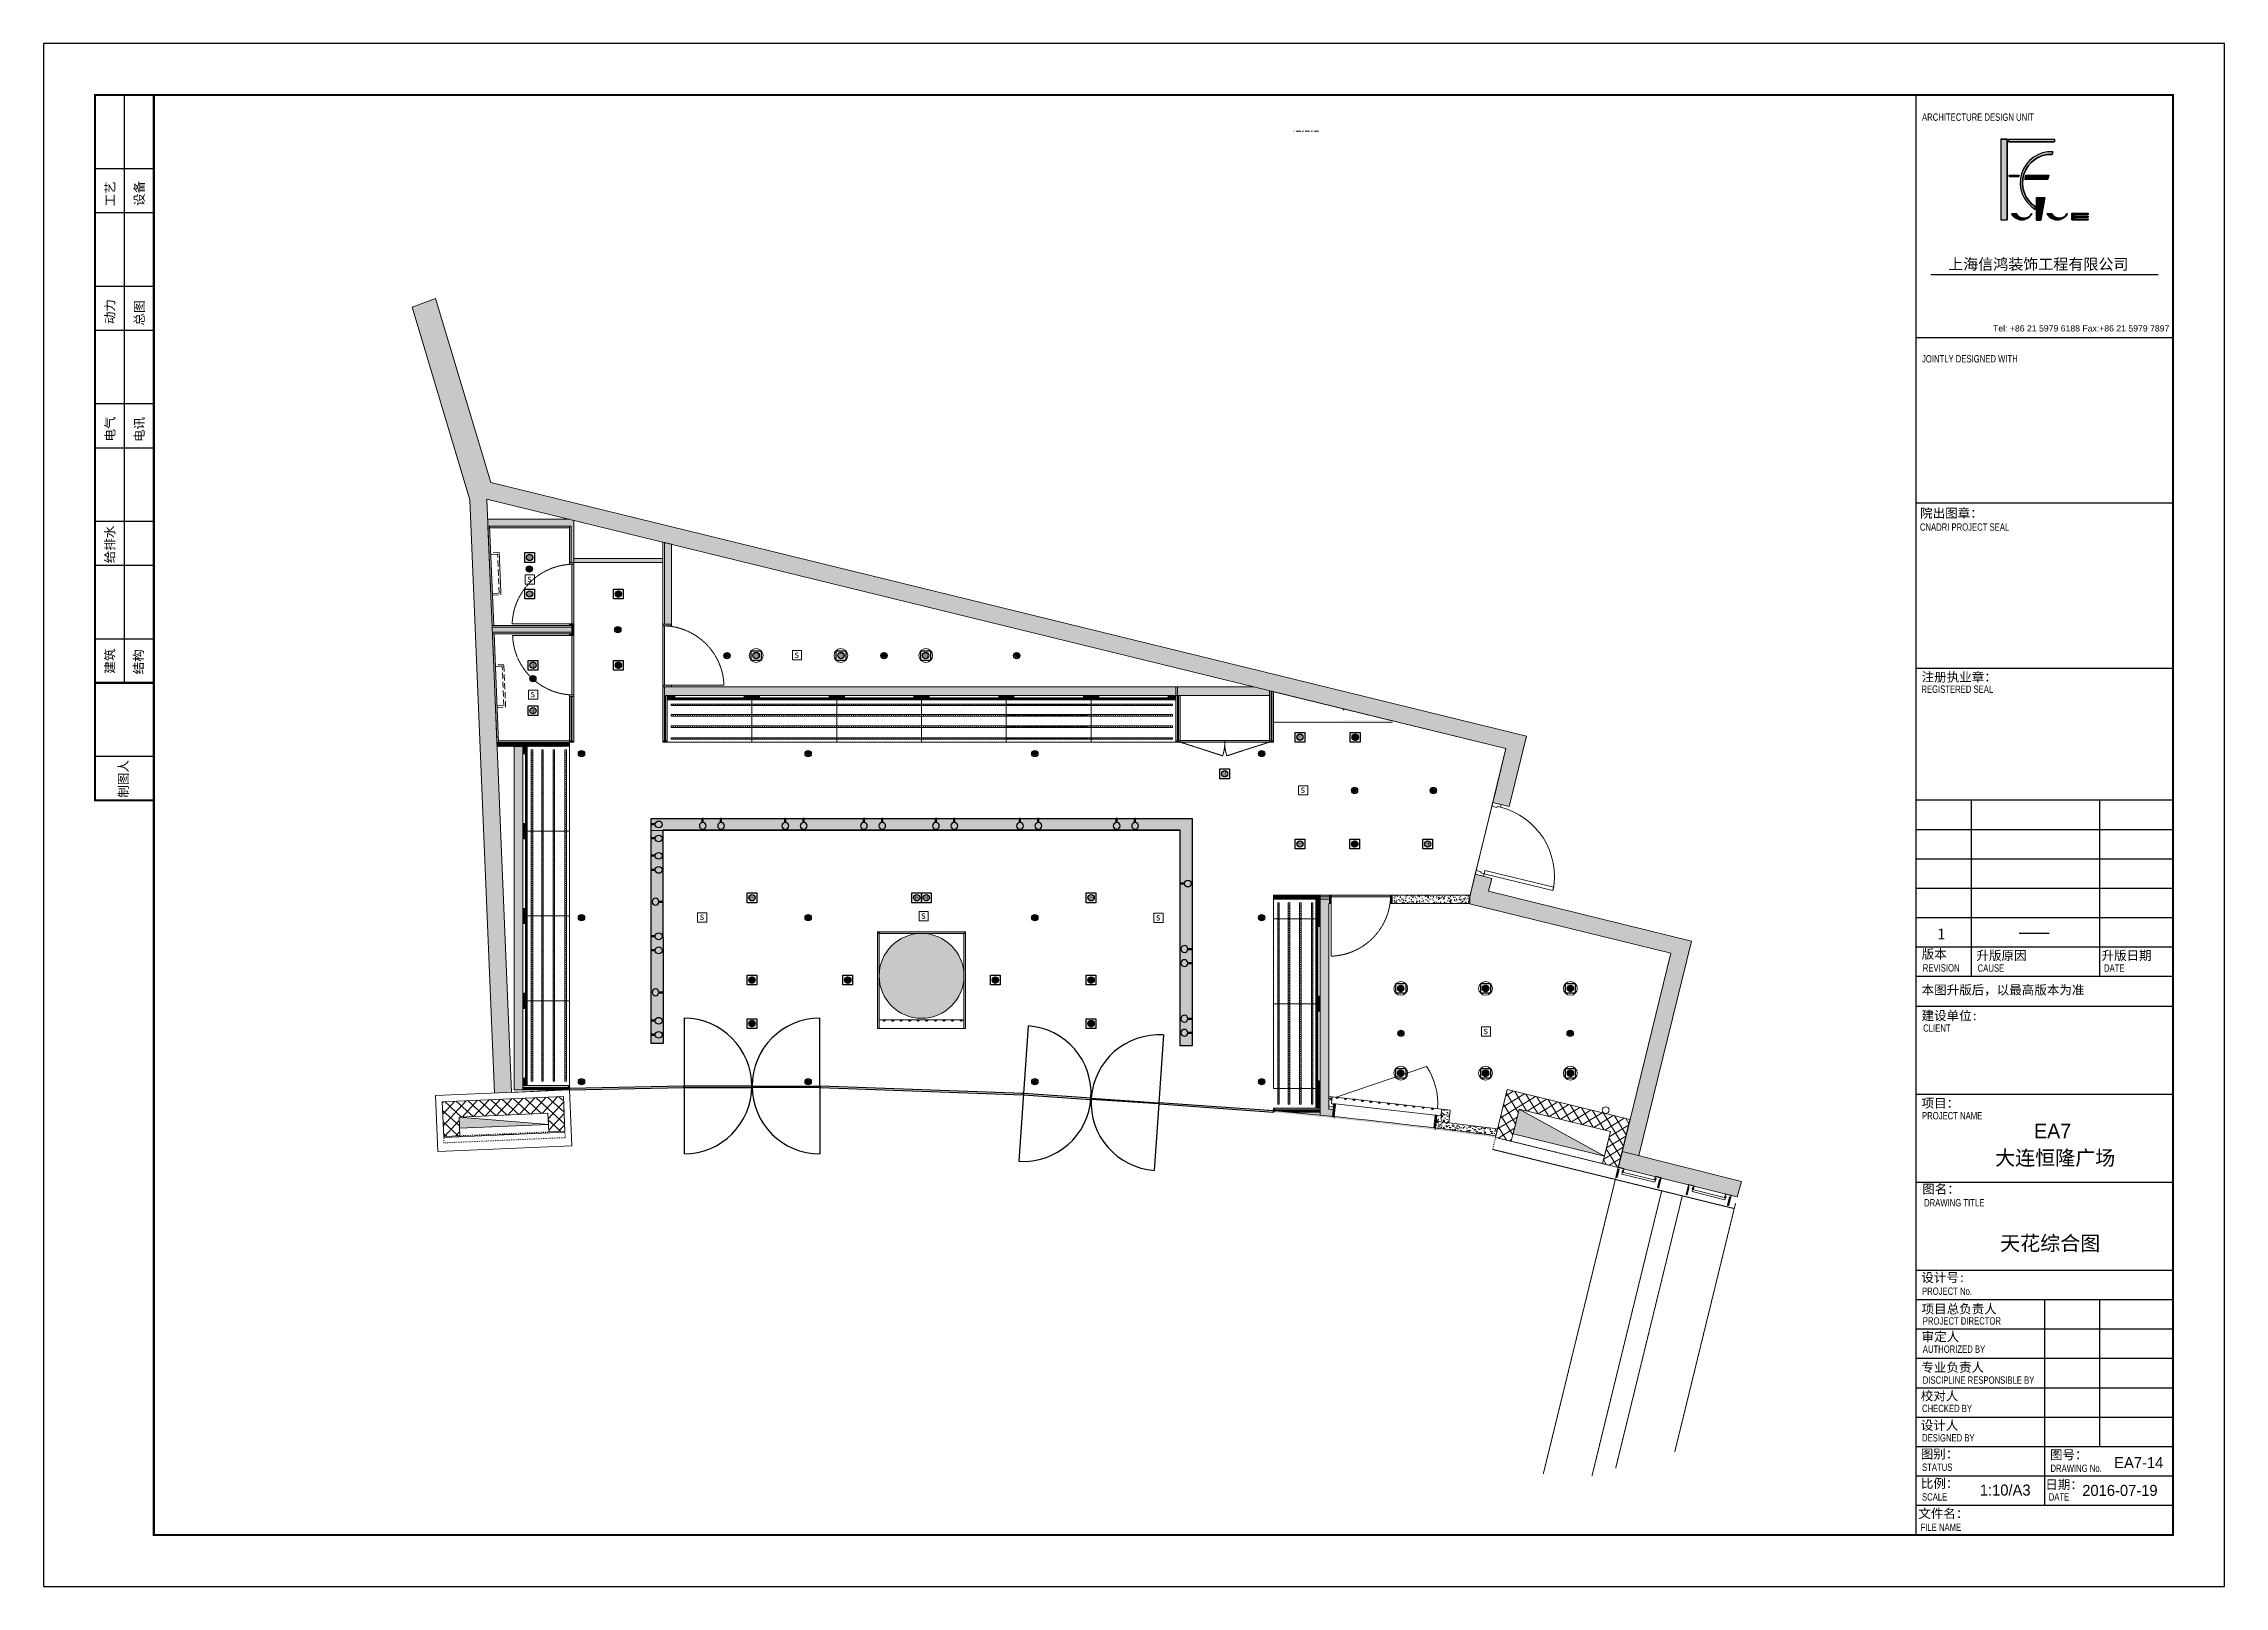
# Model space of a CAD drawing. Header units: millimetres. Extents: x 346472 to 732256, y -34068 to -15883.
# Drawn here: x 655099 to 680818, y -34068 to -15883 of the extents above; entities that cross this region are included whole.
import ezdxf

# ---------------------------------------------------------------- set-up
doc = ezdxf.new("R2010")
doc.units = ezdxf.units.MM
doc.header["$LTSCALE"] = 7
for name, pattern in [('022587.3-C-STRM$0$HIDDEN', [114.300229, 76.200152, -38.100076]), ('AED-090-P-CRL2$0$ACAD_ISO03W100', [30, 12, -18]), ('AED-090-P-PL02-N$0$ACAD_ISO03W100', [30, 12, -18]), ('DASH', [0.35, 0.25, -0.1]), ('DASHDOT', [1, 0.5, -0.25, 0, -0.25]), ('DASHED', [0.75, 0.5, -0.25]), ('HIDDEN', [0.375, 0.25, -0.125]), ('TRATTEGGIATA2', [9.525, 6.35, -3.175])]:
    doc.linetypes.add(name, pattern=pattern)
doc.layers.get('0').update_dxf_attribs({"lineweight": 0})
for name, color, linetype in [('1', 1, 'Continuous'), ('1_AVT', 1, 'Continuous'), ('1建筑平面', 7, 'Continuous'), ('AED-090-P-PL02-N$0$0_fsbracket', 1, 'Continuous'), ('AED-090-P-PL02-N$0$HoseReelBackground', 255, 'Continuous'), ('LD_light', 253, 'Continuous'), ('mdf panels', 7, 'Continuous'), ('WALL', 7, 'Continuous'), ('walls', 7, 'Continuous'), ('图框', 9, 'Continuous'), ('消防', 5, 'Continuous')]:
    doc.layers.add(name, color=color, linetype=linetype)
for name, color, linetype, lineweight in [('AED-090-P-CRL2$0$HoseReel', 1, 'Continuous', 13), ('AED-090-P-PL02-N$0$HoseReel', 1, 'Continuous', 13), ('black lacquared metal', 1, 'Continuous', 9), ('EA7 CEILING', 251, 'Continuous', 9), ('EA7 FLOOR', 253, 'Continuous', 5), ('EA7 furniture', 7, 'Continuous', 5), ('LIGHT BEAMS', 1, 'Continuous', 20), ('LIGHTING LAY OUT', 1, 'Continuous', 18), ('materials', 1, 'Continuous', 40), ('QUOTE', 251, 'Continuous', 5), ('文字', 6, 'Continuous', 5)]:
    doc.layers.add(name, color=color, linetype=linetype, lineweight=lineweight)
doc.styles.add('ARIAL', font='Arial.ttf')
doc.styles.add('FUGUE', font='Arial.ttf')
doc.styles.get("Standard").update_dxf_attribs({"font": 'STKaiti.ttf'})
doc.styles.add('图签-仿宋', font='')
doc.styles.add('图签-黑体', font='')
doc.styles.get('图签-仿宋').set_extended_font_data('FangSong_GB2312')
doc.styles.get('图签-黑体').set_extended_font_data('SimHei')
pattern_1 = [(135, (675484.857, -117026.602), (-4.49012806, -4.49012806), [])]
pattern_2 = [(135, (675484.857, -116026.602), (-4.49012806, -4.49012806), [])]
pattern_3 = [(135, (675484.857, -115026.602), (-4.49012806, -4.49012806), [])]
pattern_4 = [(135, (675484.857, -114026.602), (-4.49012806, -4.49012806), [])]
pattern_5 = [(45, (576591.918, -38300.846), (-4.49012806, 4.49012806), [])]
pattern_6 = [(45, (577591.918, -38300.846), (-4.49012806, 4.49012806), [])]
pattern_7 = [(45, (578591.918, -38300.846), (-4.49012806, 4.49012806), [])]
pattern_8 = [(45, (295692.8057, -31476.3385), (-4.49012806, 4.49012806), [])]
pattern_9 = [(45, (574591.918, -38300.846), (-4.49012806, 4.49012806), [])]
pattern_10 = [(45, (575591.918, -38300.846), (-4.49012806, 4.49012806), [])]
pattern_11 = [(45, (573591.918, -38300.846), (-4.49012806, 4.49012806), [])]
pattern_12 = [(270, (856925.254, -16040.655), (25, -2e-14), [120, -15, 30, -15])]
pattern_13 = [(270, (856925.254, -15643.892), (25, -2e-14), [120, -15, 30, -15])]
pattern_14 = [(270, (856925.254, -15901.082), (25, -2e-14), [120, -15, 30, -15])]
pattern_15 = [(270, (856925.254, -15767.665), (25, -2e-14), [120, -15, 30, -15])]
pattern_16 = [(270, (858875.792, -16040.655), (25, -2e-14), [120, -15, 30, -15])]
pattern_17 = [(270, (858875.792, -15643.892), (25, -2e-14), [120, -15, 30, -15])]
pattern_18 = [(270, (858875.792, -15901.082), (25, -2e-14), [120, -15, 30, -15])]
pattern_19 = [(270, (858875.792, -15767.665), (25, -2e-14), [120, -15, 30, -15])]
pattern_20 = [(270, (859887.348, -16040.655), (25, -2e-14), [120, -15, 30, -15])]
pattern_21 = [(270, (859887.348, -15643.892), (25, -2e-14), [120, -15, 30, -15])]
pattern_22 = [(270, (859887.348, -15901.082), (25, -2e-14), [120, -15, 30, -15])]
pattern_23 = [(270, (859887.348, -15767.665), (25, -2e-14), [120, -15, 30, -15])]
pattern_24 = [(270, (855925.254, -16040.655), (25, -2e-14), [120, -15, 30, -15])]
pattern_25 = [(270, (855925.254, -15643.892), (25, -2e-14), [120, -15, 30, -15])]
pattern_26 = [(270, (855925.254, -15901.082), (25, -2e-14), [120, -15, 30, -15])]
pattern_27 = [(270, (855925.254, -15767.665), (25, -2e-14), [120, -15, 30, -15])]
pattern_28 = [(360, (653221.422, 165313.515), (1e-14, 25), [120, -15, 30, -15])]
pattern_29 = [(360, (652824.66, 165313.515), (1e-14, 25), [120, -15, 30, -15])]
pattern_30 = [(360, (653081.85, 165313.515), (1e-14, 25), [120, -15, 30, -15])]
pattern_31 = [(360, (652948.432, 165313.515), (1e-14, 25), [120, -15, 30, -15])]
pattern_32 = [(360, (653221.424, 167266.52), (1e-14, 25), [120, -15, 30, -15])]
pattern_33 = [(360, (652824.66, 167266.52), (1e-14, 25), [120, -15, 30, -15])]
pattern_34 = [(360, (653081.85, 167266.52), (1e-14, 25), [120, -15, 30, -15])]
pattern_35 = [(360, (652948.433, 167266.52), (1e-14, 25), [120, -15, 30, -15])]
pattern_36 = [(360, (662026.68, 165038.89), (1e-14, 25), [120, -15, 30, -15])]
pattern_37 = [(360, (661629.917, 165038.89), (1e-14, 25), [120, -15, 30, -15])]
pattern_38 = [(360, (661887.106, 165038.89), (1e-14, 25), [120, -15, 30, -15])]
pattern_39 = [(360, (661753.69, 165038.89), (1e-14, 25), [120, -15, 30, -15])]

msp = doc.modelspace()

# ---------------------------------------------------------------- texts
at = {"layer": '图框', "color": 251, "style": 'ARIAL', "width": 0.75}
for s, height, p in [('ARCHITECTURE DESIGN UNIT', 86.596, (677252, -16792.6)), ('JOINTLY DESIGNED WITH', 86.596, (677252, -19641.1)), ('CNADRI PROJECT SEAL', 86.596, (677226.8, -21624.6)), ('REGISTERED SEAL', 86.596, (677244.3, -23535.7)), ('REVISION', 86.6, (677261, -26821.2)), ('CAUSE', 86.6, (677907.9, -26823.2)), ('DATE', 86.6, (679398.6, -26823.2)), ('CLIENT', 86.6, (677265.7, -27530.6)), ('PROJECT NAME', 86.596, (677252, -28563.8)), ('DRAWING TITLE', 86.596, (677276.3, -29589.5)), ('PROJECT No.', 86.596, (677252, -30632.1)), ('PROJECT DIRECTOR', 86.596, (677261, -30982.9)), ('AUTHORIZED BY', 86.596, (677261, -31315.4)), ('DISCIPLINE RESPONSIBLE BY', 86.596, (677261, -31680)), ('CHECKED BY', 86.6, (677252, -32013.9)), ('DESIGNED BY', 86.596, (677252, -32360.3)), ('STATUS', 86.6, (677252, -32706.7)), ('DRAWING No.', 86.596, (678767.1, -32719.6)), ('SCALE', 86.6, (677252, -33057)), ('DATE', 86.6, (678745.8, -33057)), ('FILE NAME', 86.6, (677234.7, -33414.4))]:
    msp.add_text(s, height=height, dxfattribs=at).set_placement(p)
at = {"layer": '图框', "color": 251, "style": '图签-黑体'}
for s, p in [('工艺', (655937.2, -17801.9)), ('设备', (656281.4, -17796.3)), ('动力', (655933.6, -19189.6)), ('总图', (656281.4, -19205.6)), ('电气', (655937.2, -20573)), ('电讯', (656281.4, -20579.3)), ('给排水', (655933.5, -22007.6)), ('建筑', (655933.9, -23309.4)), ('结构', (656272.6, -23317.4)), ('制图人', (656092.9, -24771.5))]:
    msp.add_text(s, height=108.25, rotation=90, dxfattribs=at).set_placement(p)
at = {"layer": '图框', "color": 251}
for s, height, style, p in [('院出图章：', 108.25, '图签-黑体', (677229.8, -21472.1)), ('注册执业章：', 108.25, '图签-黑体', (677247.4, -23402.5)), ('1', 129.9, '图签-仿宋', (677435.6, -26442.4)), ('版本', 108.25, '图签-黑体', (677247.3, -26668.8)), ('升版原因', 108.25, '图签-黑体', (677894.1, -26685)), ('升版日期', 108.25, '图签-黑体', (679368.8, -26685)), ('本图升版后，以最高版本为准', 108.245, '图签-黑体', (677247.3, -27091.4)), ('建设单位:', 108.25, '图签-黑体', (677246.3, -27394.6)), ('项目：', 108.25, '图签-黑体', (677246.3, -28426)), ('图名：', 108.25, '图签-黑体', (677255, -29438.7)), ('设计号:', 108.25, '图签-黑体', (677243.3, -30481.4)), ('项目总负责人', 108.25, '图签-黑体', (677247.3, -30851.9)), ('审定人', 108.25, '图签-黑体', (677247.3, -31178.7)), ('专业负责人', 108.25, '图签-黑体', (677245.1, -31540.3)), ('校对人', 108.25, '图签-黑体', (677237.5, -31876.9)), ('设计人', 108.25, '图签-黑体', (677237.5, -32223.3)), ('图别：', 108.25, '图签-黑体', (677237.5, -32561.2)), ('图号：', 108.25, '图签-黑体', (678760.8, -32570.5)), ('比例：', 108.25, '图签-黑体', (677238.2, -32908.4)), ('日期：', 108.25, '图签-黑体', (678705.9, -32922.3)), ('文件名：', 108.25, '图签-黑体', (677208.7, -33263.6))]:
    msp.add_text(s, height=height, dxfattribs=dict(at, style=style)).set_placement(p)
for s, height, p in [('EA7', 173.19, (678573.2, -28786.2)), ('大连恒隆广场', 173.19, (678113.6, -29103.8)), ('2016-07-19', 129.89, (679141.6, -33002.2))]:
    msp.add_text(s, height=height, dxfattribs=at).set_placement(p)
at = {"layer": '图框', "color": 251, "insert": (678623.4, -18490), "char_height": 129.895, "width": 3030.873, "attachment_point": 5, "line_spacing_factor": 0.66852, "style": 'FUGUE'}
msp.add_mtext('{\\fSimSun|b0|i0|c134|p2;上海信鸿装饰工程有限公司}', dxfattribs=at)
at = {"layer": '图框', "color": 251, "insert": (678089.8, -19277.1), "char_height": 132.56, "attachment_point": 7, "line_spacing_factor": 0.66852, "style": 'FUGUE'}
msp.add_mtext('{\\H0.55168x;\\C7;Tel: +86 21 5979 6188 Fax:+86 21 5979 7897}', dxfattribs=at)
at = {"layer": '图框', "color": 251}
for s, insert, char_height, width, attachment_point in [('\\pi151;{\\fSimSun|b0|i0|c134|p2;天花综合图}', (678022.2, -29936.8), 173.193, 1602.577, 1), ('EA7-14', (679518.6, -32609.4), 129.89, 67.606, 4), ('1:10/A3', (677933.3, -32933.9), 129.89, 67.606, 4)]:
    msp.add_mtext(s, dxfattribs=dict(at, insert=insert, char_height=char_height, width=width, attachment_point=attachment_point))

# ---------------------------------------------------------------- blocks, each defined once
blk = doc.blocks.new('Single Rec_1')
at = {"layer": 'LD_light'}
h = blk.add_hatch(dxfattribs=at)
h.set_pattern_fill('DOTS', color=1, scale=10, style=0)
h.set_pattern_definition([(0, (-51.6286, 0), (0.3125, 0.625), [0, -0.625])])
h.paths.add_polyline_path([(10111.9, -501.5, 1), (10103.7, -501.5, 1)])
at = {"layer": 'LD_light', "color": 1}
blk.add_lwpolyline([(10101.5, -495.2), (10114.2, -495.2), (10114.2, -507.9), (10101.5, -507.9)], close=True, dxfattribs=at)
blk.add_circle((10107.8, -501.5), 4.11, dxfattribs=at)
blk = doc.blocks.new('VIVO-M_F')
at = {"layer": 'LD_light', "color": 1}
for p, q in [((10141.1, -318.1), (10141.1, -312.1)), ((10141.1, -312.1), (10142.6, -312.1)), ((10142.6, -318.1), (10142.6, -312.1))]:
    blk.add_line(p, q, dxfattribs=at)
blk.add_circle((10141.8, -323.1), 5, dxfattribs=at)
blk = doc.blocks.new('A$C1A5804E3')
at = {"color": 5, "ltscale": 2}
blk.add_lwpolyline([(-699236, -432956), (-698936, -432956), (-698936, -432656), (-699236, -432656)], close=True, dxfattribs=at)
at = {"color": 5, "ltscale": 2, "style": '图签-仿宋'}
blk.add_text('s', height=232, dxfattribs=at).set_placement((-699174, -432889))
blk = doc.blocks.new('12333')
at = {"layer": 'LD_light'}
h = blk.add_hatch(dxfattribs=at)
h.set_pattern_fill('DOTS', color=6, scale=90.551181, angle=-90, style=0)
h.set_pattern_definition([(270, (572990.7953, 65339.9095), (5.65944882, -2.8297244), [0, -5.65944882])])
h.paths.add_polyline_path([(568487, -26655, 1), (568412, -26655, 1)])
at = {"layer": 'LD_light', "color": 6, "elevation": -2}
blk.add_lwpolyline([(568507, -26598), (568507, -26713), (568392, -26713), (568392, -26598)], close=True, dxfattribs=at)
at = {"layer": 'LD_light', "color": 6}
blk.add_circle((568449, -26655, -2), 37.2, dxfattribs=at)
at = {"layer": 'QUOTE', "color": 6, "lineweight": 5}
blk.add_circle((568449, -26655, -2), 81.3, dxfattribs=at)

# ---------------------------------------------------------------- hatches: boundary and pattern name
at = {"lineweight": 5, "ltscale": 100}
h = msp.add_hatch(color=0, dxfattribs=at)
h.dxf.hatch_style = 1
h.paths.add_polyline_path([(663362.4, -23566.1), (663450.4, -23566.1), (663362.4, -23596.1)], flags=17)
h.paths.add_polyline_path([(663450.4, -23566.1), (663450.4, -23596.1), (663362.4, -23596.1)])
h.paths.add_polyline_path([(663372.4, -23596.1), (663450.4, -23596.1), (663450.4, -23616.1), (663372.4, -23616.1)])
h.paths.add_polyline_path([(662454.4, -23596.1), (663362.4, -23596.1), (663362.4, -23616.1), (662454.4, -23616.1)])
h.paths.add_polyline_path([(662454.4, -23566.1), (662542.4, -23566.1), (662542.4, -23596.1)], flags=17)
h.paths.add_polyline_path([(662454.4, -23566.1), (662542.4, -23596.1), (662454.4, -23596.1)])
h = msp.add_hatch(color=8, dxfattribs=at)
h.dxf.hatch_style = 1
h.paths.add_polyline_path([(663362.4, -23566.1), (663450.4, -23566.1), (663362.4, -23596.1)], flags=17)
h.paths.add_polyline_path([(663450.4, -23566.1), (663450.4, -23596.1), (663362.4, -23596.1)])
h.paths.add_polyline_path([(663372.4, -23596.1), (663450.4, -23596.1), (663450.4, -23616.1), (663372.4, -23616.1)])
h.paths.add_polyline_path([(662454.4, -23596.1), (663362.4, -23596.1), (663362.4, -23616.1), (662454.4, -23616.1)])
h.paths.add_polyline_path([(662454.4, -23566.1), (662542.4, -23566.1), (662542.4, -23596.1)], flags=17)
h.paths.add_polyline_path([(662454.4, -23566.1), (662542.4, -23596.1), (662454.4, -23596.1)])
h = msp.add_hatch(color=0, dxfattribs=at)
h.dxf.hatch_style = 1
h.paths.add_polyline_path([(664362.4, -23566.1), (664450.4, -23566.1), (664362.4, -23596.1)], flags=17)
h.paths.add_polyline_path([(664450.4, -23566.1), (664450.4, -23596.1), (664362.4, -23596.1)])
h.paths.add_polyline_path([(664372.4, -23596.1), (664450.4, -23596.1), (664450.4, -23616.1), (664372.4, -23616.1)])
h.paths.add_polyline_path([(663454.4, -23596.1), (664362.4, -23596.1), (664362.4, -23616.1), (663454.4, -23616.1)])
h.paths.add_polyline_path([(663454.4, -23566.1), (663542.4, -23566.1), (663542.4, -23596.1)], flags=17)
h.paths.add_polyline_path([(663454.4, -23566.1), (663542.4, -23596.1), (663454.4, -23596.1)])
h = msp.add_hatch(color=8, dxfattribs=at)
h.dxf.hatch_style = 1
h.paths.add_polyline_path([(664362.4, -23566.1), (664450.4, -23566.1), (664362.4, -23596.1)], flags=17)
h.paths.add_polyline_path([(664450.4, -23566.1), (664450.4, -23596.1), (664362.4, -23596.1)])
h.paths.add_polyline_path([(664372.4, -23596.1), (664450.4, -23596.1), (664450.4, -23616.1), (664372.4, -23616.1)])
h.paths.add_polyline_path([(663454.4, -23596.1), (664362.4, -23596.1), (664362.4, -23616.1), (663454.4, -23616.1)])
h.paths.add_polyline_path([(663454.4, -23566.1), (663542.4, -23566.1), (663542.4, -23596.1)], flags=17)
h.paths.add_polyline_path([(663454.4, -23566.1), (663542.4, -23596.1), (663454.4, -23596.1)])
h = msp.add_hatch(color=0, dxfattribs=at)
h.dxf.hatch_style = 1
h.paths.add_polyline_path([(665362.4, -23566.1), (665450.4, -23566.1), (665362.4, -23596.1)], flags=17)
h.paths.add_polyline_path([(665450.4, -23566.1), (665450.4, -23596.1), (665362.4, -23596.1)])
h.paths.add_polyline_path([(665372.4, -23596.1), (665450.4, -23596.1), (665450.4, -23616.1), (665372.4, -23616.1)])
h.paths.add_polyline_path([(664454.4, -23596.1), (665362.4, -23596.1), (665362.4, -23616.1), (664454.4, -23616.1)])
h.paths.add_polyline_path([(664454.4, -23566.1), (664542.4, -23566.1), (664542.4, -23596.1)], flags=17)
h.paths.add_polyline_path([(664454.4, -23566.1), (664542.4, -23596.1), (664454.4, -23596.1)])
h = msp.add_hatch(color=8, dxfattribs=at)
h.dxf.hatch_style = 1
h.paths.add_polyline_path([(665362.4, -23566.1), (665450.4, -23566.1), (665362.4, -23596.1)], flags=17)
h.paths.add_polyline_path([(665450.4, -23566.1), (665450.4, -23596.1), (665362.4, -23596.1)])
h.paths.add_polyline_path([(665372.4, -23596.1), (665450.4, -23596.1), (665450.4, -23616.1), (665372.4, -23616.1)])
h.paths.add_polyline_path([(664454.4, -23596.1), (665362.4, -23596.1), (665362.4, -23616.1), (664454.4, -23616.1)])
h.paths.add_polyline_path([(664454.4, -23566.1), (664542.4, -23566.1), (664542.4, -23596.1)], flags=17)
h.paths.add_polyline_path([(664454.4, -23566.1), (664542.4, -23596.1), (664454.4, -23596.1)])
h = msp.add_hatch(color=0, dxfattribs=at)
h.dxf.hatch_style = 1
h.paths.add_polyline_path([(666362.4, -23566.1), (666450.4, -23566.1), (666362.4, -23596.1)], flags=17)
h.paths.add_polyline_path([(666450.4, -23566.1), (666450.4, -23596.1), (666362.4, -23596.1)])
h.paths.add_polyline_path([(666372.4, -23596.1), (666450.4, -23596.1), (666450.4, -23616.1), (666372.4, -23616.1)])
h.paths.add_polyline_path([(665454.4, -23596.1), (666362.4, -23596.1), (666362.4, -23616.1), (665454.4, -23616.1)])
h.paths.add_polyline_path([(665454.4, -23566.1), (665542.4, -23566.1), (665542.4, -23596.1)], flags=17)
h.paths.add_polyline_path([(665454.4, -23566.1), (665542.4, -23596.1), (665454.4, -23596.1)])
h = msp.add_hatch(color=8, dxfattribs=at)
h.dxf.hatch_style = 1
h.paths.add_polyline_path([(666362.4, -23566.1), (666450.4, -23566.1), (666362.4, -23596.1)], flags=17)
h.paths.add_polyline_path([(666450.4, -23566.1), (666450.4, -23596.1), (666362.4, -23596.1)])
h.paths.add_polyline_path([(666372.4, -23596.1), (666450.4, -23596.1), (666450.4, -23616.1), (666372.4, -23616.1)])
h.paths.add_polyline_path([(665454.4, -23596.1), (666362.4, -23596.1), (666362.4, -23616.1), (665454.4, -23616.1)])
h.paths.add_polyline_path([(665454.4, -23566.1), (665542.4, -23566.1), (665542.4, -23596.1)], flags=17)
h.paths.add_polyline_path([(665454.4, -23566.1), (665542.4, -23596.1), (665454.4, -23596.1)])
h = msp.add_hatch(color=0, dxfattribs=at)
h.dxf.hatch_style = 1
h.paths.add_polyline_path([(667362.4, -23566.1), (667450.4, -23566.1), (667362.4, -23596.1)], flags=17)
h.paths.add_polyline_path([(667450.4, -23566.1), (667450.4, -23596.1), (667362.4, -23596.1)])
h.paths.add_polyline_path([(667372.4, -23596.1), (667450.4, -23596.1), (667450.4, -23616.1), (667372.4, -23616.1)])
h.paths.add_polyline_path([(666454.4, -23596.1), (667362.4, -23596.1), (667362.4, -23616.1), (666454.4, -23616.1)])
h.paths.add_polyline_path([(666454.4, -23566.1), (666542.4, -23566.1), (666542.4, -23596.1)], flags=17)
h.paths.add_polyline_path([(666454.4, -23566.1), (666542.4, -23596.1), (666454.4, -23596.1)])
h = msp.add_hatch(color=8, dxfattribs=at)
h.dxf.hatch_style = 1
h.paths.add_polyline_path([(667362.4, -23566.1), (667450.4, -23566.1), (667362.4, -23596.1)], flags=17)
h.paths.add_polyline_path([(667450.4, -23566.1), (667450.4, -23596.1), (667362.4, -23596.1)])
h.paths.add_polyline_path([(667372.4, -23596.1), (667450.4, -23596.1), (667450.4, -23616.1), (667372.4, -23616.1)])
h.paths.add_polyline_path([(666454.4, -23596.1), (667362.4, -23596.1), (667362.4, -23616.1), (666454.4, -23616.1)])
h.paths.add_polyline_path([(666454.4, -23566.1), (666542.4, -23566.1), (666542.4, -23596.1)], flags=17)
h.paths.add_polyline_path([(666454.4, -23566.1), (666542.4, -23596.1), (666454.4, -23596.1)])
h = msp.add_hatch(color=0, dxfattribs=at)
h.dxf.hatch_style = 1
h.paths.add_polyline_path([(668362.4, -23566.1), (668450.4, -23566.1), (668362.4, -23596.1)], flags=17)
h.paths.add_polyline_path([(668450.4, -23566.1), (668450.4, -23596.1), (668362.4, -23596.1)])
h.paths.add_polyline_path([(668372.4, -23596.1), (668450.4, -23596.1), (668450.4, -23616.1), (668372.4, -23616.1)])
h.paths.add_polyline_path([(667454.4, -23596.1), (668362.4, -23596.1), (668362.4, -23616.1), (667454.4, -23616.1)])
h.paths.add_polyline_path([(667454.4, -23566.1), (667542.4, -23566.1), (667542.4, -23596.1)], flags=17)
h.paths.add_polyline_path([(667454.4, -23566.1), (667542.4, -23596.1), (667454.4, -23596.1)])
h = msp.add_hatch(color=8, dxfattribs=at)
h.dxf.hatch_style = 1
h.paths.add_polyline_path([(668362.4, -23566.1), (668450.4, -23566.1), (668362.4, -23596.1)], flags=17)
h.paths.add_polyline_path([(668450.4, -23566.1), (668450.4, -23596.1), (668362.4, -23596.1)])
h.paths.add_polyline_path([(668372.4, -23596.1), (668450.4, -23596.1), (668450.4, -23616.1), (668372.4, -23616.1)])
h.paths.add_polyline_path([(667454.4, -23596.1), (668362.4, -23596.1), (668362.4, -23616.1), (667454.4, -23616.1)])
h.paths.add_polyline_path([(667454.4, -23566.1), (667542.4, -23566.1), (667542.4, -23596.1)], flags=17)
h.paths.add_polyline_path([(667454.4, -23566.1), (667542.4, -23596.1), (667454.4, -23596.1)])
h = msp.add_hatch(color=0, dxfattribs=at)
h.dxf.hatch_style = 1
h.paths.add_polyline_path([(660750.1, -24256.1), (660750.1, -24168.1), (660780.1, -24256.1)], flags=17)
h.paths.add_polyline_path([(660750.1, -24168.1), (660780.1, -24168.1), (660780.1, -24256.1)])
h.paths.add_polyline_path([(660780.1, -24246.1), (660780.1, -24168.1), (660800.1, -24168.1), (660800.1, -24246.1)])
h.paths.add_polyline_path([(660780.1, -25164.1), (660780.1, -24256.1), (660800.1, -24256.1), (660800.1, -25164.1)])
h.paths.add_polyline_path([(660750.1, -25164.1), (660750.1, -25076.1), (660780.1, -25076.1)], flags=17)
h.paths.add_polyline_path([(660750.1, -25164.1), (660780.1, -25076.1), (660780.1, -25164.1)])
h = msp.add_hatch(color=8, dxfattribs=at)
h.dxf.hatch_style = 1
h.paths.add_polyline_path([(660750.1, -24256.1), (660750.1, -24168.1), (660780.1, -24256.1)], flags=17)
h.paths.add_polyline_path([(660750.1, -24168.1), (660780.1, -24168.1), (660780.1, -24256.1)])
h.paths.add_polyline_path([(660780.1, -24246.1), (660780.1, -24168.1), (660800.1, -24168.1), (660800.1, -24246.1)])
h.paths.add_polyline_path([(660780.1, -25164.1), (660780.1, -24256.1), (660800.1, -24256.1), (660800.1, -25164.1)])
h.paths.add_polyline_path([(660750.1, -25164.1), (660750.1, -25076.1), (660780.1, -25076.1)], flags=17)
h.paths.add_polyline_path([(660750.1, -25164.1), (660780.1, -25076.1), (660780.1, -25164.1)])
h = msp.add_hatch(color=0, dxfattribs=at)
h.dxf.hatch_style = 1
h.paths.add_polyline_path([(660750.1, -25256.1), (660750.1, -25168.1), (660780.1, -25256.1)], flags=17)
h.paths.add_polyline_path([(660750.1, -25168.1), (660780.1, -25168.1), (660780.1, -25256.1)])
h.paths.add_polyline_path([(660780.1, -25246.1), (660780.1, -25168.1), (660800.1, -25168.1), (660800.1, -25246.1)])
h.paths.add_polyline_path([(660780.1, -26164.1), (660780.1, -25256.1), (660800.1, -25256.1), (660800.1, -26164.1)])
h.paths.add_polyline_path([(660750.1, -26164.1), (660750.1, -26076.1), (660780.1, -26076.1)], flags=17)
h.paths.add_polyline_path([(660750.1, -26164.1), (660780.1, -26076.1), (660780.1, -26164.1)])
h = msp.add_hatch(color=8, dxfattribs=at)
h.dxf.hatch_style = 1
h.paths.add_polyline_path([(660750.1, -25256.1), (660750.1, -25168.1), (660780.1, -25256.1)], flags=17)
h.paths.add_polyline_path([(660750.1, -25168.1), (660780.1, -25168.1), (660780.1, -25256.1)])
h.paths.add_polyline_path([(660780.1, -25246.1), (660780.1, -25168.1), (660800.1, -25168.1), (660800.1, -25246.1)])
h.paths.add_polyline_path([(660780.1, -26164.1), (660780.1, -25256.1), (660800.1, -25256.1), (660800.1, -26164.1)])
h.paths.add_polyline_path([(660750.1, -26164.1), (660750.1, -26076.1), (660780.1, -26076.1)], flags=17)
h.paths.add_polyline_path([(660750.1, -26164.1), (660780.1, -26076.1), (660780.1, -26164.1)])
h = msp.add_hatch(color=0, dxfattribs=at)
h.dxf.hatch_style = 1
h.paths.add_polyline_path([(660750.1, -26256.1), (660750.1, -26168.1), (660780.1, -26256.1)], flags=17)
h.paths.add_polyline_path([(660750.1, -26168.1), (660780.1, -26168.1), (660780.1, -26256.1)])
h.paths.add_polyline_path([(660780.1, -26246.1), (660780.1, -26168.1), (660800.1, -26168.1), (660800.1, -26246.1)])
h.paths.add_polyline_path([(660780.1, -27164.1), (660780.1, -26256.1), (660800.1, -26256.1), (660800.1, -27164.1)])
h.paths.add_polyline_path([(660750.1, -27164.1), (660750.1, -27076.1), (660780.1, -27076.1)], flags=17)
h.paths.add_polyline_path([(660750.1, -27164.1), (660780.1, -27076.1), (660780.1, -27164.1)])
h = msp.add_hatch(color=8, dxfattribs=at)
h.dxf.hatch_style = 1
h.paths.add_polyline_path([(660750.1, -26256.1), (660750.1, -26168.1), (660780.1, -26256.1)], flags=17)
h.paths.add_polyline_path([(660750.1, -26168.1), (660780.1, -26168.1), (660780.1, -26256.1)])
h.paths.add_polyline_path([(660780.1, -26246.1), (660780.1, -26168.1), (660800.1, -26168.1), (660800.1, -26246.1)])
h.paths.add_polyline_path([(660780.1, -27164.1), (660780.1, -26256.1), (660800.1, -26256.1), (660800.1, -27164.1)])
h.paths.add_polyline_path([(660750.1, -27164.1), (660750.1, -27076.1), (660780.1, -27076.1)], flags=17)
h.paths.add_polyline_path([(660750.1, -27164.1), (660780.1, -27076.1), (660780.1, -27164.1)])
h = msp.add_hatch(color=0, dxfattribs=at)
h.dxf.hatch_style = 1
h.paths.add_polyline_path([(670154.7, -26289.6), (670154.7, -26201.6), (670124.7, -26289.6)], flags=17)
h.paths.add_polyline_path([(670154.7, -26201.6), (670124.7, -26201.6), (670124.7, -26289.6)])
h.paths.add_polyline_path([(670124.7, -26279.6), (670124.7, -26201.6), (670104.7, -26201.6), (670104.7, -26279.6)])
h.paths.add_polyline_path([(670124.7, -27197.6), (670124.7, -26289.6), (670104.7, -26289.6), (670104.7, -27197.6)])
h.paths.add_polyline_path([(670154.7, -27197.6), (670154.7, -27109.6), (670124.7, -27109.6)], flags=17)
h.paths.add_polyline_path([(670154.7, -27197.6), (670124.7, -27109.6), (670124.7, -27197.6)])
h = msp.add_hatch(color=8, dxfattribs=at)
h.dxf.hatch_style = 1
h.paths.add_polyline_path([(670154.7, -26289.6), (670154.7, -26201.6), (670124.7, -26289.6)], flags=17)
h.paths.add_polyline_path([(670154.7, -26201.6), (670124.7, -26201.6), (670124.7, -26289.6)])
h.paths.add_polyline_path([(670124.7, -26279.6), (670124.7, -26201.6), (670104.7, -26201.6), (670104.7, -26279.6)])
h.paths.add_polyline_path([(670124.7, -27197.6), (670124.7, -26289.6), (670104.7, -26289.6), (670104.7, -27197.6)])
h.paths.add_polyline_path([(670154.7, -27197.6), (670154.7, -27109.6), (670124.7, -27109.6)], flags=17)
h.paths.add_polyline_path([(670154.7, -27197.6), (670124.7, -27109.6), (670124.7, -27197.6)])
h = msp.add_hatch(color=0, dxfattribs=at)
h.dxf.hatch_style = 1
h.paths.add_polyline_path([(660750.1, -27256.1), (660750.1, -27168.1), (660780.1, -27256.1)], flags=17)
h.paths.add_polyline_path([(660750.1, -27168.1), (660780.1, -27168.1), (660780.1, -27256.1)])
h.paths.add_polyline_path([(660780.1, -27246.1), (660780.1, -27168.1), (660800.1, -27168.1), (660800.1, -27246.1)])
h.paths.add_polyline_path([(660780.1, -28164.1), (660780.1, -27256.1), (660800.1, -27256.1), (660800.1, -28164.1)])
h.paths.add_polyline_path([(660750.1, -28164.1), (660750.1, -28076.1), (660780.1, -28076.1)], flags=17)
h.paths.add_polyline_path([(660750.1, -28164.1), (660780.1, -28076.1), (660780.1, -28164.1)])
h = msp.add_hatch(color=8, dxfattribs=at)
h.dxf.hatch_style = 1
h.paths.add_polyline_path([(660750.1, -27256.1), (660750.1, -27168.1), (660780.1, -27256.1)], flags=17)
h.paths.add_polyline_path([(660750.1, -27168.1), (660780.1, -27168.1), (660780.1, -27256.1)])
h.paths.add_polyline_path([(660780.1, -27246.1), (660780.1, -27168.1), (660800.1, -27168.1), (660800.1, -27246.1)])
h.paths.add_polyline_path([(660780.1, -28164.1), (660780.1, -27256.1), (660800.1, -27256.1), (660800.1, -28164.1)])
h.paths.add_polyline_path([(660750.1, -28164.1), (660750.1, -28076.1), (660780.1, -28076.1)], flags=17)
h.paths.add_polyline_path([(660750.1, -28164.1), (660780.1, -28076.1), (660780.1, -28164.1)])
h = msp.add_hatch(color=0, dxfattribs=at)
h.dxf.hatch_style = 1
h.paths.add_polyline_path([(670154.7, -27289.6), (670154.7, -27201.6), (670124.7, -27289.6)], flags=17)
h.paths.add_polyline_path([(670154.7, -27201.6), (670124.7, -27201.6), (670124.7, -27289.6)])
h.paths.add_polyline_path([(670124.7, -27279.6), (670124.7, -27201.6), (670104.7, -27201.6), (670104.7, -27279.6)])
h.paths.add_polyline_path([(670124.7, -28197.6), (670124.7, -27289.6), (670104.7, -27289.6), (670104.7, -28197.6)])
h.paths.add_polyline_path([(670154.7, -28197.6), (670154.7, -28109.6), (670124.7, -28109.6)], flags=17)
h.paths.add_polyline_path([(670154.7, -28197.6), (670124.7, -28109.6), (670124.7, -28197.6)])
h = msp.add_hatch(color=8, dxfattribs=at)
h.dxf.hatch_style = 1
h.paths.add_polyline_path([(670154.7, -27289.6), (670154.7, -27201.6), (670124.7, -27289.6)], flags=17)
h.paths.add_polyline_path([(670154.7, -27201.6), (670124.7, -27201.6), (670124.7, -27289.6)])
h.paths.add_polyline_path([(670124.7, -27279.6), (670124.7, -27201.6), (670104.7, -27201.6), (670104.7, -27279.6)])
h.paths.add_polyline_path([(670124.7, -28197.6), (670124.7, -27289.6), (670104.7, -27289.6), (670104.7, -28197.6)])
h.paths.add_polyline_path([(670154.7, -28197.6), (670154.7, -28109.6), (670124.7, -28109.6)], flags=17)
h.paths.add_polyline_path([(670154.7, -28197.6), (670124.7, -28109.6), (670124.7, -28197.6)])
at = {"layer": 'AED-090-P-CRL2$0$HoseReel', "lineweight": 5, "extrusion": (0.000187716, -0.000339531, 1)}
for color in [0, 8]:
    msp.add_hatch(color=color, dxfattribs=at).paths.add_polyline_path([(673506.5, -28997.2), (672428.3, -28733.3), (672499.6, -28441.9)])
at = {"layer": 'AED-090-P-PL02-N$0$HoseReel', "lineweight": 5, "extrusion": (0.001481, 7.72385e-05, 0.999999)}
for color in [0, 8]:
    msp.add_hatch(color=color, dxfattribs=at).paths.add_polyline_path([(661051.6, -28622.2), (660002.5, -28667.2), (659997, -28537.3)])
at = {"layer": 'EA7 furniture', "lineweight": 5}
h = msp.add_hatch(color=0, dxfattribs=at)
h.dxf.hatch_style = 1
h.paths.add_polyline_path([(661350.1, -21502.4), (661300.1, -21490.2), (660334.9, -21490.2), (660338.3, -21570.2), (661320.1, -21570.2), (661320.1, -22000.2), (661350.1, -22000.2)])
h = msp.add_hatch(color=8, dxfattribs=at)
h.dxf.hatch_style = 1
h.paths.add_polyline_path([(661350.1, -21502.4), (661300.1, -21490.2), (660334.9, -21490.2), (660338.3, -21570.2), (661320.1, -21570.2), (661320.1, -22000.2), (661350.1, -22000.2)])
h = msp.add_hatch(color=0, dxfattribs=at)
h.dxf.hatch_style = 1
h.paths.add_polyline_path([(661330.1, -22740.2), (661300.1, -22740.2), (660386.9, -22740.2), (660387.7, -22760.2), (661330.1, -22760.2)])
h.paths.add_polyline_path([(660359.1, -21570.2), (660339.1, -21570.2), (660386.9, -22740.2), (660406.9, -22740.2)])
h = msp.add_hatch(color=8, dxfattribs=at)
h.dxf.hatch_style = 1
h.paths.add_polyline_path([(661330.1, -22740.2), (661300.1, -22740.2), (660386.9, -22740.2), (660387.7, -22760.2), (661330.1, -22760.2)])
h.paths.add_polyline_path([(660359.1, -21570.2), (660339.1, -21570.2), (660386.9, -22740.2), (660406.9, -22740.2)])
h = msp.add_hatch(color=0, dxfattribs=at)
h.dxf.hatch_style = 1
h.paths.add_polyline_path([(661320.1, -21570.2), (661300.1, -21570.2), (661300.1, -22000.2), (661320.1, -22000.2)])
h = msp.add_hatch(color=8, dxfattribs=at)
h.dxf.hatch_style = 1
h.paths.add_polyline_path([(661320.1, -21570.2), (661300.1, -21570.2), (661300.1, -22000.2), (661320.1, -22000.2)])
h = msp.add_hatch(color=0, dxfattribs=at)
h.dxf.hatch_style = 1
h.paths.add_polyline_path([(661350.1, -22000.2), (661300.1, -22000.2), (661300.1, -22020.2), (661350.1, -22020.2)])
h.paths.add_polyline_path([(661350.1, -23560.2), (661300.1, -23560.2), (661300.1, -23580.2), (661350.1, -23580.2)])
h = msp.add_hatch(color=8, dxfattribs=at)
h.dxf.hatch_style = 1
h.paths.add_polyline_path([(661350.1, -22000.2), (661300.1, -22000.2), (661300.1, -22020.2), (661350.1, -22020.2)])
h.paths.add_polyline_path([(661350.1, -23560.2), (661300.1, -23560.2), (661300.1, -23580.2), (661350.1, -23580.2)])
h = msp.add_hatch(color=0, dxfattribs=at)
h.dxf.hatch_style = 1
h.paths.add_polyline_path([(661330.1, -22820.2), (661330.1, -22760.2), (660387.7, -22760.2), (660390.2, -22820.2)])
h = msp.add_hatch(color=8, dxfattribs=at)
h.dxf.hatch_style = 1
h.paths.add_polyline_path([(661330.1, -22820.2), (661330.1, -22760.2), (660387.7, -22760.2), (660390.2, -22820.2)])
h = msp.add_hatch(color=0, dxfattribs=at)
h.dxf.hatch_style = 1
h.paths.add_polyline_path([(661330.1, -22820.2), (660390.2, -22820.2), (660391, -22840.2), (661330.1, -22840.2)])
h.paths.add_polyline_path([(660433.3, -24129.5), (660849.8, -24129.5), (660849.8, -23892.4), (660433.3, -23892.4)], flags=9)
h.paths.add_polyline_path([(660927.5, -23978), (661241.5, -23978), (661241.5, -23740.9), (660927.5, -23740.9)], flags=9)
h = msp.add_hatch(color=8, dxfattribs=at)
h.dxf.hatch_style = 1
h.paths.add_polyline_path([(661330.1, -22820.2), (660390.2, -22820.2), (660391, -22840.2), (661330.1, -22840.2)])
h.paths.add_polyline_path([(660433.3, -24129.5), (660849.8, -24129.5), (660849.8, -23892.4), (660433.3, -23892.4)], flags=9)
h.paths.add_polyline_path([(660927.5, -23978), (661241.5, -23978), (661241.5, -23740.9), (660927.5, -23740.9)], flags=9)
h = msp.add_hatch(color=0, dxfattribs=at)
h.dxf.hatch_style = 1
h.paths.add_polyline_path([(661300.1, -22720.2), (661300.1, -22740.2), (661350.1, -22740.2), (661350.1, -22720.2)])
h.paths.add_polyline_path([(661350.1, -22840.2), (661300.1, -22840.2), (661300.1, -22860.2), (661330.1, -22860.2), (661350.1, -22860.2)])
h = msp.add_hatch(color=8, dxfattribs=at)
h.dxf.hatch_style = 1
h.paths.add_polyline_path([(661300.1, -22720.2), (661300.1, -22740.2), (661350.1, -22740.2), (661350.1, -22720.2)])
h.paths.add_polyline_path([(661350.1, -22840.2), (661300.1, -22840.2), (661300.1, -22860.2), (661330.1, -22860.2), (661350.1, -22860.2)])
h = msp.add_hatch(color=0, dxfattribs=at)
h.dxf.hatch_style = 1
h.paths.add_polyline_path([(662502.4, -23446.1), (662422.4, -23446.1), (662402.4, -23446.1), (662402.4, -23466.1), (662502.4, -23466.1)])
h.paths.add_polyline_path([(662502.4, -22726.1), (662402.4, -22726.1), (662402.4, -22746.1), (662502.4, -22746.1)])
h = msp.add_hatch(color=8, dxfattribs=at)
h.dxf.hatch_style = 1
h.paths.add_polyline_path([(662502.4, -23446.1), (662422.4, -23446.1), (662402.4, -23446.1), (662402.4, -23466.1), (662502.4, -23466.1)])
h.paths.add_polyline_path([(662502.4, -22726.1), (662402.4, -22726.1), (662402.4, -22746.1), (662502.4, -22746.1)])
h = msp.add_hatch(color=0, dxfattribs=at)
h.dxf.hatch_style = 1
h.paths.add_polyline_path([(660990.2, -24095.3), (660463.3, -24095.3), (660464.1, -24115.3), (660990.2, -24115.3)])
h.paths.add_polyline_path([(661300.1, -24095.3), (661014.1, -24095.3), (661014.1, -24115.3), (661300.1, -24116.1), (661300.1, -24115.3)])
h.paths.add_polyline_path([(661014.1, -24095.3), (660990.2, -24095.3), (660990.2, -24115.3), (661014.1, -24115.3)])
h = msp.add_hatch(color=8, dxfattribs=at)
h.dxf.hatch_style = 1
h.paths.add_polyline_path([(660990.2, -24095.3), (660463.3, -24095.3), (660464.1, -24115.3), (660990.2, -24115.3)])
h.paths.add_polyline_path([(661300.1, -24095.3), (661014.1, -24095.3), (661014.1, -24115.3), (661300.1, -24116.1), (661300.1, -24115.3)])
h.paths.add_polyline_path([(661014.1, -24095.3), (660990.2, -24095.3), (660990.2, -24115.3), (661014.1, -24115.3)])
h = msp.add_hatch(color=0, dxfattribs=at)
h.dxf.hatch_style = 1
h.paths.add_polyline_path([(669028.6, -24096.1), (668502.4, -24096.1), (668502.4, -24116.1), (669028.6, -24116.1)])
h.paths.add_polyline_path([(669554.7, -24096.1), (669052.4, -24096.1), (669052.4, -24116.1), (669554.7, -24116.1), (669554.7, -24116.1)])
h.paths.add_polyline_path([(669052.4, -24096.1), (669028.6, -24096.1), (669028.6, -24116.1), (669052.4, -24116.1)])
h = msp.add_hatch(color=8, dxfattribs=at)
h.dxf.hatch_style = 1
h.paths.add_polyline_path([(669028.6, -24096.1), (668502.4, -24096.1), (668502.4, -24116.1), (669028.6, -24116.1)])
h.paths.add_polyline_path([(669554.7, -24096.1), (669052.4, -24096.1), (669052.4, -24116.1), (669554.7, -24116.1), (669554.7, -24116.1)])
h.paths.add_polyline_path([(669052.4, -24096.1), (669028.6, -24096.1), (669028.6, -24116.1), (669052.4, -24116.1)])
h = msp.add_hatch(color=0, dxfattribs=at)
h.dxf.hatch_style = 1
h.paths.add_polyline_path([(670124.7, -25969.5), (670104.7, -25969.5), (670104.7, -26199.6), (670124.7, -26199.6)])
h = msp.add_hatch(color=8, dxfattribs=at)
h.dxf.hatch_style = 1
h.paths.add_polyline_path([(670124.7, -25969.5), (670104.7, -25969.5), (670104.7, -26199.6), (670124.7, -26199.6)])
h = msp.add_hatch(color=0, dxfattribs=at)
h.dxf.hatch_style = 1
h.paths.add_polyline_path([(670124.7, -28199.6), (670104.7, -28199.6), (670104.7, -28429.8), (670124.7, -28429.8)])
h = msp.add_hatch(color=8, dxfattribs=at)
h.dxf.hatch_style = 1
h.paths.add_polyline_path([(670124.7, -28199.6), (670104.7, -28199.6), (670104.7, -28429.8), (670124.7, -28429.8)])
h = msp.add_hatch(color=0, dxfattribs=at)
h.dxf.hatch_style = 1
h.paths.add_polyline_path([(669818.5, -28479.7), (670154.6, -28480.1), (670154.7, -28430.1), (669604.7, -28429.4), (669604.6, -28479.5, -0.0026507), (670318.4, -28550), (670320.5, -28530.1, 0.001864)])
h.paths.add_polyline_path([(669624.6, -28461.2, -0.0007098), (669815.9, -28479.4), (670154.7, -28479.4), (670154.7, -28450.1), (669624.7, -28449.5)], flags=16)
h = msp.add_hatch(color=8, dxfattribs=at)
h.dxf.hatch_style = 1
h.paths.add_polyline_path([(669818.5, -28479.7), (670154.6, -28480.1), (670154.7, -28430.1), (669604.7, -28429.4), (669604.6, -28479.5, -0.0026507), (670318.4, -28550), (670320.5, -28530.1, 0.001864)])
h.paths.add_polyline_path([(669624.6, -28461.2, -0.0007098), (669815.9, -28479.4), (670154.7, -28479.4), (670154.7, -28450.1), (669624.7, -28449.5)], flags=16)
h = msp.add_hatch(color=8, dxfattribs=at)
h.dxf.hatch_style = 1
h.paths.add_polyline_path([(670300.3, -28528), (670320.1, -28530.1), (670336.4, -28381.3), (670316, -28379.2)])
h = msp.add_hatch(color=0, dxfattribs=at)
h.dxf.hatch_style = 1
h.paths.add_polyline_path([(670320.5, -28530.1), (670318.4, -28550, -0.0044349), (671510.8, -28684.9), (671512.9, -28665, 0.0044336)])
h = msp.add_hatch(color=8, dxfattribs=at)
h.dxf.hatch_style = 1
h.paths.add_polyline_path([(670320.5, -28530.1), (670318.4, -28550, -0.0044349), (671510.8, -28684.9), (671512.9, -28665, 0.0044336)])
h = msp.add_hatch(color=8, dxfattribs=at)
h.dxf.hatch_style = 1
h.paths.add_polyline_path([(671493.2, -28662.6), (671512.9, -28665), (671528.5, -28515.1), (671509, -28512.4)])
h = msp.add_hatch(color=0, dxfattribs=at)
h.dxf.hatch_style = 1
h.paths.add_polyline_path([(671512.9, -28665), (671510.8, -28684.9, -0.0026509), (672222.4, -28775.6), (672227.2, -28756.1, 0.0026601)])
h = msp.add_hatch(color=8, dxfattribs=at)
h.dxf.hatch_style = 1
h.paths.add_polyline_path([(671512.9, -28665), (671510.8, -28684.9, -0.0026509), (672222.4, -28775.6), (672227.2, -28756.1, 0.0026601)])
at = {"layer": 'LIGHTING LAY OUT'}
h = msp.add_hatch(dxfattribs=at)
h.set_pattern_fill('ACAD_ISO08W100', color=1, scale=5, angle=-90)
h.set_pattern_definition(pattern_25)
h.paths.add_polyline_path([(664451.1, -23669), (662500.6, -23669), (662500.6, -23686.5), (664451.1, -23686.5)])
h = msp.add_hatch(dxfattribs=at)
h.set_pattern_fill('ACAD_ISO08W100', color=8, scale=5, angle=-90)
h.set_pattern_definition(pattern_25)
h.paths.add_polyline_path([(664451.1, -23669), (662500.6, -23669), (662500.6, -23686.5), (664451.1, -23686.5)])
h = msp.add_hatch(dxfattribs=at)
h.set_pattern_fill('ACAD_ISO08W100', color=1, scale=5, angle=-90)
h.set_pattern_definition(pattern_27)
h.paths.add_polyline_path([(664451.1, -23792.7), (662500.6, -23792.7), (662500.6, -23810.2), (664451.1, -23810.2)])
h = msp.add_hatch(dxfattribs=at)
h.set_pattern_fill('ACAD_ISO08W100', color=8, scale=5, angle=-90)
h.set_pattern_definition(pattern_27)
h.paths.add_polyline_path([(664451.1, -23792.7), (662500.6, -23792.7), (662500.6, -23810.2), (664451.1, -23810.2)])
h = msp.add_hatch(dxfattribs=at)
h.set_pattern_fill('ACAD_ISO08W100', color=1, scale=5, angle=-90)
h.set_pattern_definition(pattern_13)
h.paths.add_polyline_path([(665451.1, -23669), (663500.6, -23669), (663500.6, -23686.5), (665451.1, -23686.5)])
h = msp.add_hatch(dxfattribs=at)
h.set_pattern_fill('ACAD_ISO08W100', color=8, scale=5, angle=-90)
h.set_pattern_definition(pattern_13)
h.paths.add_polyline_path([(665451.1, -23669), (663500.6, -23669), (663500.6, -23686.5), (665451.1, -23686.5)])
h = msp.add_hatch(dxfattribs=at)
h.set_pattern_fill('ACAD_ISO08W100', color=1, scale=5, angle=-90)
h.set_pattern_definition(pattern_15)
h.paths.add_polyline_path([(665451.1, -23792.7), (663500.6, -23792.7), (663500.6, -23810.2), (665451.1, -23810.2)])
h = msp.add_hatch(dxfattribs=at)
h.set_pattern_fill('ACAD_ISO08W100', color=8, scale=5, angle=-90)
h.set_pattern_definition(pattern_15)
h.paths.add_polyline_path([(665451.1, -23792.7), (663500.6, -23792.7), (663500.6, -23810.2), (665451.1, -23810.2)])
h = msp.add_hatch(dxfattribs=at)
h.set_pattern_fill('ACAD_ISO08W100', color=1, scale=5, angle=-90)
h.set_pattern_definition(pattern_17)
h.paths.add_polyline_path([(667401.6, -23669), (665451.1, -23669), (665451.1, -23686.5), (667401.6, -23686.5)])
h = msp.add_hatch(dxfattribs=at)
h.set_pattern_fill('ACAD_ISO08W100', color=8, scale=5, angle=-90)
h.set_pattern_definition(pattern_17)
h.paths.add_polyline_path([(667401.6, -23669), (665451.1, -23669), (665451.1, -23686.5), (667401.6, -23686.5)])
h = msp.add_hatch(dxfattribs=at)
h.set_pattern_fill('ACAD_ISO08W100', color=1, scale=5, angle=-90)
h.set_pattern_definition(pattern_19)
h.paths.add_polyline_path([(667401.6, -23792.7), (665451.1, -23792.7), (665451.1, -23810.2), (667401.6, -23810.2)])
h = msp.add_hatch(dxfattribs=at)
h.set_pattern_fill('ACAD_ISO08W100', color=8, scale=5, angle=-90)
h.set_pattern_definition(pattern_19)
h.paths.add_polyline_path([(667401.6, -23792.7), (665451.1, -23792.7), (665451.1, -23810.2), (667401.6, -23810.2)])
h = msp.add_hatch(dxfattribs=at)
h.set_pattern_fill('ACAD_ISO08W100', color=1, scale=5, angle=-90)
h.set_pattern_definition(pattern_21)
h.paths.add_polyline_path([(668413.2, -23669), (666462.7, -23669), (666462.7, -23686.5), (668413.2, -23686.5)])
h = msp.add_hatch(dxfattribs=at)
h.set_pattern_fill('ACAD_ISO08W100', color=8, scale=5, angle=-90)
h.set_pattern_definition(pattern_21)
h.paths.add_polyline_path([(668413.2, -23669), (666462.7, -23669), (666462.7, -23686.5), (668413.2, -23686.5)])
h = msp.add_hatch(dxfattribs=at)
h.set_pattern_fill('ACAD_ISO08W100', color=1, scale=5, angle=-90)
h.set_pattern_definition(pattern_23)
h.paths.add_polyline_path([(668413.2, -23792.7), (666462.7, -23792.7), (666462.7, -23810.2), (668413.2, -23810.2)])
h = msp.add_hatch(dxfattribs=at)
h.set_pattern_fill('ACAD_ISO08W100', color=8, scale=5, angle=-90)
h.set_pattern_definition(pattern_23)
h.paths.add_polyline_path([(668413.2, -23792.7), (666462.7, -23792.7), (666462.7, -23810.2), (668413.2, -23810.2)])
h = msp.add_hatch(dxfattribs=at)
h.set_pattern_fill('ACAD_ISO08W100', color=1, scale=5, angle=-90)
h.set_pattern_definition(pattern_26)
h.paths.add_polyline_path([(664451.1, -23926.2), (662500.6, -23926.2), (662500.6, -23943.6), (664451.1, -23943.6)])
h = msp.add_hatch(dxfattribs=at)
h.set_pattern_fill('ACAD_ISO08W100', color=8, scale=5, angle=-90)
h.set_pattern_definition(pattern_26)
h.paths.add_polyline_path([(664451.1, -23926.2), (662500.6, -23926.2), (662500.6, -23943.6), (664451.1, -23943.6)])
h = msp.add_hatch(dxfattribs=at)
h.set_pattern_fill('ACAD_ISO08W100', color=1, scale=5, angle=-90)
h.set_pattern_definition(pattern_24)
h.paths.add_polyline_path([(664451.1, -24065.7), (662500.6, -24065.7), (662500.6, -24083.2), (664451.1, -24083.2)])
h = msp.add_hatch(dxfattribs=at)
h.set_pattern_fill('ACAD_ISO08W100', color=8, scale=5, angle=-90)
h.set_pattern_definition(pattern_24)
h.paths.add_polyline_path([(664451.1, -24065.7), (662500.6, -24065.7), (662500.6, -24083.2), (664451.1, -24083.2)])
h = msp.add_hatch(dxfattribs=at)
h.set_pattern_fill('ACAD_ISO08W100', color=1, scale=5, angle=-90)
h.set_pattern_definition(pattern_14)
h.paths.add_polyline_path([(665451.1, -23926.2), (663500.6, -23926.2), (663500.6, -23943.6), (665451.1, -23943.6)])
h = msp.add_hatch(dxfattribs=at)
h.set_pattern_fill('ACAD_ISO08W100', color=8, scale=5, angle=-90)
h.set_pattern_definition(pattern_14)
h.paths.add_polyline_path([(665451.1, -23926.2), (663500.6, -23926.2), (663500.6, -23943.6), (665451.1, -23943.6)])
h = msp.add_hatch(dxfattribs=at)
h.set_pattern_fill('ACAD_ISO08W100', color=1, scale=5, angle=-90)
h.set_pattern_definition(pattern_12)
h.paths.add_polyline_path([(665451.1, -24065.7), (663500.6, -24065.7), (663500.6, -24083.2), (665451.1, -24083.2)])
h = msp.add_hatch(dxfattribs=at)
h.set_pattern_fill('ACAD_ISO08W100', color=8, scale=5, angle=-90)
h.set_pattern_definition(pattern_12)
h.paths.add_polyline_path([(665451.1, -24065.7), (663500.6, -24065.7), (663500.6, -24083.2), (665451.1, -24083.2)])
h = msp.add_hatch(dxfattribs=at)
h.set_pattern_fill('ACAD_ISO08W100', color=1, scale=5, angle=-90)
h.set_pattern_definition(pattern_18)
h.paths.add_polyline_path([(667401.6, -23926.2), (665451.1, -23926.2), (665451.1, -23943.6), (667401.6, -23943.6)])
h = msp.add_hatch(dxfattribs=at)
h.set_pattern_fill('ACAD_ISO08W100', color=8, scale=5, angle=-90)
h.set_pattern_definition(pattern_18)
h.paths.add_polyline_path([(667401.6, -23926.2), (665451.1, -23926.2), (665451.1, -23943.6), (667401.6, -23943.6)])
h = msp.add_hatch(dxfattribs=at)
h.set_pattern_fill('ACAD_ISO08W100', color=1, scale=5, angle=-90)
h.set_pattern_definition(pattern_16)
h.paths.add_polyline_path([(667401.6, -24065.7), (665451.1, -24065.7), (665451.1, -24083.2), (667401.6, -24083.2)])
h = msp.add_hatch(dxfattribs=at)
h.set_pattern_fill('ACAD_ISO08W100', color=8, scale=5, angle=-90)
h.set_pattern_definition(pattern_16)
h.paths.add_polyline_path([(667401.6, -24065.7), (665451.1, -24065.7), (665451.1, -24083.2), (667401.6, -24083.2)])
h = msp.add_hatch(dxfattribs=at)
h.set_pattern_fill('ACAD_ISO08W100', color=1, scale=5, angle=-90)
h.set_pattern_definition(pattern_22)
h.paths.add_polyline_path([(668413.2, -23926.2), (666462.7, -23926.2), (666462.7, -23943.6), (668413.2, -23943.6)])
h = msp.add_hatch(dxfattribs=at)
h.set_pattern_fill('ACAD_ISO08W100', color=8, scale=5, angle=-90)
h.set_pattern_definition(pattern_22)
h.paths.add_polyline_path([(668413.2, -23926.2), (666462.7, -23926.2), (666462.7, -23943.6), (668413.2, -23943.6)])
h = msp.add_hatch(dxfattribs=at)
h.set_pattern_fill('ACAD_ISO08W100', color=1, scale=5, angle=-90)
h.set_pattern_definition(pattern_20)
h.paths.add_polyline_path([(668413.2, -24065.7), (666462.7, -24065.7), (666462.7, -24083.2), (668413.2, -24083.2)])
h = msp.add_hatch(dxfattribs=at)
h.set_pattern_fill('ACAD_ISO08W100', color=8, scale=5, angle=-90)
h.set_pattern_definition(pattern_20)
h.paths.add_polyline_path([(668413.2, -24065.7), (666462.7, -24065.7), (666462.7, -24083.2), (668413.2, -24083.2)])
h = msp.add_hatch(dxfattribs=at)
h.set_pattern_fill('ACAD_ISO08W100', color=1, scale=5)
h.set_pattern_definition(pattern_33)
h.paths.add_polyline_path([(660849.7, -24207.6), (660849.7, -26158.2), (660867.2, -26158.2), (660867.2, -24207.6)])
h = msp.add_hatch(dxfattribs=at)
h.set_pattern_fill('ACAD_ISO08W100', color=8, scale=5)
h.set_pattern_definition(pattern_33)
h.paths.add_polyline_path([(660849.7, -24207.6), (660849.7, -26158.2), (660867.2, -26158.2), (660867.2, -24207.6)])
h = msp.add_hatch(dxfattribs=at)
h.set_pattern_fill('ACAD_ISO08W100', color=1, scale=5)
h.set_pattern_definition(pattern_35)
h.paths.add_polyline_path([(660973.5, -24207.6), (660973.5, -26158.2), (660991, -26158.2), (660991, -24207.6)])
h = msp.add_hatch(dxfattribs=at)
h.set_pattern_fill('ACAD_ISO08W100', color=8, scale=5)
h.set_pattern_definition(pattern_35)
h.paths.add_polyline_path([(660973.5, -24207.6), (660973.5, -26158.2), (660991, -26158.2), (660991, -24207.6)])
h = msp.add_hatch(dxfattribs=at)
h.set_pattern_fill('ACAD_ISO08W100', color=1, scale=5)
h.set_pattern_definition(pattern_34)
h.paths.add_polyline_path([(661106.9, -24207.6), (661106.9, -26158.2), (661124.4, -26158.2), (661124.4, -24207.6)])
h = msp.add_hatch(dxfattribs=at)
h.set_pattern_fill('ACAD_ISO08W100', color=8, scale=5)
h.set_pattern_definition(pattern_34)
h.paths.add_polyline_path([(661106.9, -24207.6), (661106.9, -26158.2), (661124.4, -26158.2), (661124.4, -24207.6)])
h = msp.add_hatch(dxfattribs=at)
h.set_pattern_fill('ACAD_ISO08W100', color=1, scale=5)
h.set_pattern_definition(pattern_32)
h.paths.add_polyline_path([(661246.5, -24207.6), (661246.5, -26158.2), (661264, -26158.2), (661264, -24207.6)])
h = msp.add_hatch(dxfattribs=at)
h.set_pattern_fill('ACAD_ISO08W100', color=8, scale=5)
h.set_pattern_definition(pattern_32)
h.paths.add_polyline_path([(661246.5, -24207.6), (661246.5, -26158.2), (661264, -26158.2), (661264, -24207.6)])
h = msp.add_hatch(dxfattribs=at)
h.set_pattern_fill('ACAD_ISO08W100', color=1, scale=5)
h.set_pattern_definition(pattern_29)
h.paths.add_polyline_path([(660849.7, -26160.6), (660849.7, -28111.2), (660867.2, -28111.2), (660867.2, -26160.6)])
h = msp.add_hatch(dxfattribs=at)
h.set_pattern_fill('ACAD_ISO08W100', color=8, scale=5)
h.set_pattern_definition(pattern_29)
h.paths.add_polyline_path([(660849.7, -26160.6), (660849.7, -28111.2), (660867.2, -28111.2), (660867.2, -26160.6)])
h = msp.add_hatch(dxfattribs=at)
h.set_pattern_fill('ACAD_ISO08W100', color=1, scale=5)
h.set_pattern_definition(pattern_31)
h.paths.add_polyline_path([(660973.5, -26160.6), (660973.5, -28111.2), (660991, -28111.2), (660991, -26160.6)])
h = msp.add_hatch(dxfattribs=at)
h.set_pattern_fill('ACAD_ISO08W100', color=8, scale=5)
h.set_pattern_definition(pattern_31)
h.paths.add_polyline_path([(660973.5, -26160.6), (660973.5, -28111.2), (660991, -28111.2), (660991, -26160.6)])
h = msp.add_hatch(dxfattribs=at)
h.set_pattern_fill('ACAD_ISO08W100', color=1, scale=5)
h.set_pattern_definition(pattern_30)
h.paths.add_polyline_path([(661106.9, -26160.6), (661106.9, -28111.2), (661124.4, -28111.2), (661124.4, -26160.6)])
h = msp.add_hatch(dxfattribs=at)
h.set_pattern_fill('ACAD_ISO08W100', color=8, scale=5)
h.set_pattern_definition(pattern_30)
h.paths.add_polyline_path([(661106.9, -26160.6), (661106.9, -28111.2), (661124.4, -28111.2), (661124.4, -26160.6)])
h = msp.add_hatch(dxfattribs=at)
h.set_pattern_fill('ACAD_ISO08W100', color=1, scale=5)
h.set_pattern_definition(pattern_28)
h.paths.add_polyline_path([(661246.5, -26160.6), (661246.5, -28111.2), (661264, -28111.2), (661264, -26160.6)])
h = msp.add_hatch(dxfattribs=at)
h.set_pattern_fill('ACAD_ISO08W100', color=8, scale=5)
h.set_pattern_definition(pattern_28)
h.paths.add_polyline_path([(661246.5, -26160.6), (661246.5, -28111.2), (661264, -28111.2), (661264, -26160.6)])
h = msp.add_hatch(dxfattribs=at)
h.set_pattern_fill('ACAD_ISO08W100', color=1, scale=5)
h.set_pattern_definition([(360, (661629.23, 165463.095), (1e-14, 25), [120, -15, 30, -15])])
h.paths.add_polyline_path([(669654.3, -26011.1), (669654.3, -27961.6), (669671.8, -27961.6), (669671.8, -26011.1)])
h = msp.add_hatch(dxfattribs=at)
h.set_pattern_fill('ACAD_ISO08W100', color=8, scale=5)
h.set_pattern_definition([(360, (661629.23, 165463.095), (1e-14, 25), [120, -15, 30, -15])])
h.paths.add_polyline_path([(669654.3, -26011.1), (669654.3, -27961.6), (669671.8, -27961.6), (669671.8, -26011.1)])
h = msp.add_hatch(dxfattribs=at)
h.set_pattern_fill('ACAD_ISO08W100', color=1, scale=5)
h.set_pattern_definition([(360, (661753.003, 165463.095), (1e-14, 25), [120, -15, 30, -15])])
h.paths.add_polyline_path([(669778.1, -26011.1), (669778.1, -27961.6), (669795.6, -27961.6), (669795.6, -26011.1)])
h = msp.add_hatch(dxfattribs=at)
h.set_pattern_fill('ACAD_ISO08W100', color=8, scale=5)
h.set_pattern_definition([(360, (661753.003, 165463.095), (1e-14, 25), [120, -15, 30, -15])])
h.paths.add_polyline_path([(669778.1, -26011.1), (669778.1, -27961.6), (669795.6, -27961.6), (669795.6, -26011.1)])
h = msp.add_hatch(dxfattribs=at)
h.set_pattern_fill('ACAD_ISO08W100', color=1, scale=5)
h.set_pattern_definition([(360, (661886.42, 165463.095), (1e-14, 25), [120, -15, 30, -15])])
h.paths.add_polyline_path([(669911.5, -26011.1), (669911.5, -27961.6), (669929, -27961.6), (669929, -26011.1)])
h = msp.add_hatch(dxfattribs=at)
h.set_pattern_fill('ACAD_ISO08W100', color=8, scale=5)
h.set_pattern_definition([(360, (661886.42, 165463.095), (1e-14, 25), [120, -15, 30, -15])])
h.paths.add_polyline_path([(669911.5, -26011.1), (669911.5, -27961.6), (669929, -27961.6), (669929, -26011.1)])
h = msp.add_hatch(dxfattribs=at)
h.set_pattern_fill('ACAD_ISO08W100', color=1, scale=5)
h.set_pattern_definition([(360, (662025.993, 165463.095), (1e-14, 25), [120, -15, 30, -15])])
h.paths.add_polyline_path([(670051.1, -26011.1), (670051.1, -27961.6), (670068.6, -27961.6), (670068.6, -26011.1)])
h = msp.add_hatch(dxfattribs=at)
h.set_pattern_fill('ACAD_ISO08W100', color=8, scale=5)
h.set_pattern_definition([(360, (662025.993, 165463.095), (1e-14, 25), [120, -15, 30, -15])])
h.paths.add_polyline_path([(670051.1, -26011.1), (670051.1, -27961.6), (670068.6, -27961.6), (670068.6, -26011.1)])
h = msp.add_hatch(dxfattribs=at)
h.set_pattern_fill('ACAD_ISO08W100', color=1, scale=5)
h.set_pattern_definition(pattern_37)
h.paths.add_polyline_path([(669655, -26435.3), (669655, -28385.8), (669672.5, -28385.8), (669672.5, -26435.3)])
h = msp.add_hatch(dxfattribs=at)
h.set_pattern_fill('ACAD_ISO08W100', color=8, scale=5)
h.set_pattern_definition(pattern_37)
h.paths.add_polyline_path([(669655, -26435.3), (669655, -28385.8), (669672.5, -28385.8), (669672.5, -26435.3)])
h = msp.add_hatch(dxfattribs=at)
h.set_pattern_fill('ACAD_ISO08W100', color=1, scale=5)
h.set_pattern_definition(pattern_39)
h.paths.add_polyline_path([(669778.8, -26435.3), (669778.8, -28385.8), (669796.3, -28385.8), (669796.3, -26435.3)])
h = msp.add_hatch(dxfattribs=at)
h.set_pattern_fill('ACAD_ISO08W100', color=8, scale=5)
h.set_pattern_definition(pattern_39)
h.paths.add_polyline_path([(669778.8, -26435.3), (669778.8, -28385.8), (669796.3, -28385.8), (669796.3, -26435.3)])
h = msp.add_hatch(dxfattribs=at)
h.set_pattern_fill('ACAD_ISO08W100', color=1, scale=5)
h.set_pattern_definition(pattern_38)
h.paths.add_polyline_path([(669912.2, -26435.3), (669912.2, -28385.8), (669929.7, -28385.8), (669929.7, -26435.3)])
h = msp.add_hatch(dxfattribs=at)
h.set_pattern_fill('ACAD_ISO08W100', color=8, scale=5)
h.set_pattern_definition(pattern_38)
h.paths.add_polyline_path([(669912.2, -26435.3), (669912.2, -28385.8), (669929.7, -28385.8), (669929.7, -26435.3)])
h = msp.add_hatch(dxfattribs=at)
h.set_pattern_fill('ACAD_ISO08W100', color=1, scale=5)
h.set_pattern_definition(pattern_36)
h.paths.add_polyline_path([(670051.8, -26435.3), (670051.8, -28385.8), (670069.2, -28385.8), (670069.2, -26435.3)])
h = msp.add_hatch(dxfattribs=at)
h.set_pattern_fill('ACAD_ISO08W100', color=8, scale=5)
h.set_pattern_definition(pattern_36)
h.paths.add_polyline_path([(670051.8, -26435.3), (670051.8, -28385.8), (670069.2, -28385.8), (670069.2, -26435.3)])
at = {"layer": 'materials', "lineweight": 5}
h = msp.add_hatch(color=0, dxfattribs=at)
h.dxf.hatch_style = 1
h.paths.add_polyline_path([(670284.7, -25919.5), (670264.7, -25919.5), (670264.7, -25939.5), (670264.7, -26019.5), (670284.7, -26019.5)])
h = msp.add_hatch(color=8, dxfattribs=at)
h.dxf.hatch_style = 1
h.paths.add_polyline_path([(670284.7, -25919.5), (670264.7, -25919.5), (670264.7, -25939.5), (670264.7, -26019.5), (670284.7, -26019.5)])
h = msp.add_hatch(color=0, dxfattribs=at)
h.dxf.hatch_style = 1
h.paths.add_polyline_path([(671004.7, -25919.5), (670984.7, -25919.5), (670984.7, -25939.5), (670984.7, -26019.5), (671004.7, -26019.5)])
h = msp.add_hatch(color=8, dxfattribs=at)
h.dxf.hatch_style = 1
h.paths.add_polyline_path([(671004.7, -25919.5), (670984.7, -25919.5), (670984.7, -25939.5), (670984.7, -26019.5), (671004.7, -26019.5)])
at = {"layer": 'mdf panels', "lineweight": 5}
h = msp.add_hatch(dxfattribs=at)
h.set_pattern_fill('ANSI31', color=0, scale=2)
h.set_pattern_definition(pattern_11)
h.paths.add_polyline_path([(662532.4, -23596.1), (662454.4, -23596.1), (662454.4, -23616.1), (662532.4, -23616.1)])
h.paths.add_polyline_path([(662542.4, -23566.1), (662454.4, -23566.1), (662542.4, -23596.1)], flags=17)
h.paths.add_polyline_path([(662454.4, -23566.1), (662454.4, -23596.1), (662532.4, -23596.1), (662542.4, -23596.1)], flags=17)
h.paths.add_polyline_path([(663450.4, -23566.1), (663362.4, -23566.1), (663450.4, -23596.1)], flags=17)
h.paths.add_polyline_path([(663362.4, -23566.1), (663362.4, -23596.1), (663450.4, -23596.1)], flags=17)
h.paths.add_polyline_path([(663362.4, -23616.1), (663362.4, -23596.1), (662542.4, -23596.1), (662542.4, -23616.1)])
h.paths.add_polyline_path([(663372.4, -23596.1), (663372.4, -23616.1), (663450.4, -23616.1), (663450.4, -23596.1)])
h = msp.add_hatch(dxfattribs=at)
h.set_pattern_fill('ANSI31', color=8, scale=2)
h.set_pattern_definition(pattern_11)
h.paths.add_polyline_path([(662532.4, -23596.1), (662454.4, -23596.1), (662454.4, -23616.1), (662532.4, -23616.1)])
h.paths.add_polyline_path([(662542.4, -23566.1), (662454.4, -23566.1), (662542.4, -23596.1)], flags=17)
h.paths.add_polyline_path([(662454.4, -23566.1), (662454.4, -23596.1), (662532.4, -23596.1), (662542.4, -23596.1)], flags=17)
h.paths.add_polyline_path([(663450.4, -23566.1), (663362.4, -23566.1), (663450.4, -23596.1)], flags=17)
h.paths.add_polyline_path([(663362.4, -23566.1), (663362.4, -23596.1), (663450.4, -23596.1)], flags=17)
h.paths.add_polyline_path([(663362.4, -23616.1), (663362.4, -23596.1), (662542.4, -23596.1), (662542.4, -23616.1)])
h.paths.add_polyline_path([(663372.4, -23596.1), (663372.4, -23616.1), (663450.4, -23616.1), (663450.4, -23596.1)])
h = msp.add_hatch(dxfattribs=at)
h.set_pattern_fill('ANSI31', color=0, scale=2)
h.set_pattern_definition(pattern_9)
h.paths.add_polyline_path([(663532.4, -23596.1), (663454.4, -23596.1), (663454.4, -23616.1), (663532.4, -23616.1)])
h.paths.add_polyline_path([(663542.4, -23566.1), (663454.4, -23566.1), (663542.4, -23596.1)], flags=17)
h.paths.add_polyline_path([(663454.4, -23566.1), (663454.4, -23596.1), (663532.4, -23596.1), (663542.4, -23596.1)], flags=17)
h.paths.add_polyline_path([(664450.4, -23566.1), (664362.4, -23566.1), (664450.4, -23596.1)], flags=17)
h.paths.add_polyline_path([(664362.4, -23566.1), (664362.4, -23596.1), (664450.4, -23596.1)], flags=17)
h.paths.add_polyline_path([(664362.4, -23616.1), (664362.4, -23596.1), (663542.4, -23596.1), (663542.4, -23616.1)])
h.paths.add_polyline_path([(664372.4, -23596.1), (664372.4, -23616.1), (664450.4, -23616.1), (664450.4, -23596.1)])
h = msp.add_hatch(dxfattribs=at)
h.set_pattern_fill('ANSI31', color=8, scale=2)
h.set_pattern_definition(pattern_9)
h.paths.add_polyline_path([(663532.4, -23596.1), (663454.4, -23596.1), (663454.4, -23616.1), (663532.4, -23616.1)])
h.paths.add_polyline_path([(663542.4, -23566.1), (663454.4, -23566.1), (663542.4, -23596.1)], flags=17)
h.paths.add_polyline_path([(663454.4, -23566.1), (663454.4, -23596.1), (663532.4, -23596.1), (663542.4, -23596.1)], flags=17)
h.paths.add_polyline_path([(664450.4, -23566.1), (664362.4, -23566.1), (664450.4, -23596.1)], flags=17)
h.paths.add_polyline_path([(664362.4, -23566.1), (664362.4, -23596.1), (664450.4, -23596.1)], flags=17)
h.paths.add_polyline_path([(664362.4, -23616.1), (664362.4, -23596.1), (663542.4, -23596.1), (663542.4, -23616.1)])
h.paths.add_polyline_path([(664372.4, -23596.1), (664372.4, -23616.1), (664450.4, -23616.1), (664450.4, -23596.1)])
h = msp.add_hatch(dxfattribs=at)
h.set_pattern_fill('ANSI31', color=0, scale=2)
h.set_pattern_definition(pattern_10)
h.paths.add_polyline_path([(664532.4, -23596.1), (664454.4, -23596.1), (664454.4, -23616.1), (664532.4, -23616.1)])
h.paths.add_polyline_path([(664542.4, -23566.1), (664454.4, -23566.1), (664542.4, -23596.1)], flags=17)
h.paths.add_polyline_path([(664454.4, -23566.1), (664454.4, -23596.1), (664532.4, -23596.1), (664542.4, -23596.1)], flags=17)
h.paths.add_polyline_path([(665450.4, -23566.1), (665362.4, -23566.1), (665450.4, -23596.1)], flags=17)
h.paths.add_polyline_path([(665362.4, -23566.1), (665362.4, -23596.1), (665450.4, -23596.1)], flags=17)
h.paths.add_polyline_path([(665362.4, -23616.1), (665362.4, -23596.1), (664542.4, -23596.1), (664542.4, -23616.1)])
h.paths.add_polyline_path([(665372.4, -23596.1), (665372.4, -23616.1), (665450.4, -23616.1), (665450.4, -23596.1)])
h = msp.add_hatch(dxfattribs=at)
h.set_pattern_fill('ANSI31', color=8, scale=2)
h.set_pattern_definition(pattern_10)
h.paths.add_polyline_path([(664532.4, -23596.1), (664454.4, -23596.1), (664454.4, -23616.1), (664532.4, -23616.1)])
h.paths.add_polyline_path([(664542.4, -23566.1), (664454.4, -23566.1), (664542.4, -23596.1)], flags=17)
h.paths.add_polyline_path([(664454.4, -23566.1), (664454.4, -23596.1), (664532.4, -23596.1), (664542.4, -23596.1)], flags=17)
h.paths.add_polyline_path([(665450.4, -23566.1), (665362.4, -23566.1), (665450.4, -23596.1)], flags=17)
h.paths.add_polyline_path([(665362.4, -23566.1), (665362.4, -23596.1), (665450.4, -23596.1)], flags=17)
h.paths.add_polyline_path([(665362.4, -23616.1), (665362.4, -23596.1), (664542.4, -23596.1), (664542.4, -23616.1)])
h.paths.add_polyline_path([(665372.4, -23596.1), (665372.4, -23616.1), (665450.4, -23616.1), (665450.4, -23596.1)])
h = msp.add_hatch(dxfattribs=at)
h.set_pattern_fill('ANSI31', color=0, scale=2)
h.set_pattern_definition(pattern_5)
h.paths.add_polyline_path([(665532.4, -23596.1), (665454.4, -23596.1), (665454.4, -23616.1), (665532.4, -23616.1)])
h.paths.add_polyline_path([(665542.4, -23566.1), (665454.4, -23566.1), (665542.4, -23596.1)], flags=17)
h.paths.add_polyline_path([(665454.4, -23566.1), (665454.4, -23596.1), (665532.4, -23596.1), (665542.4, -23596.1)], flags=17)
h.paths.add_polyline_path([(666450.4, -23566.1), (666362.4, -23566.1), (666450.4, -23596.1)], flags=17)
h.paths.add_polyline_path([(666362.4, -23566.1), (666362.4, -23596.1), (666450.4, -23596.1)], flags=17)
h.paths.add_polyline_path([(666362.4, -23616.1), (666362.4, -23596.1), (665542.4, -23596.1), (665542.4, -23616.1)])
h.paths.add_polyline_path([(666372.4, -23596.1), (666372.4, -23616.1), (666450.4, -23616.1), (666450.4, -23596.1)])
h = msp.add_hatch(dxfattribs=at)
h.set_pattern_fill('ANSI31', color=8, scale=2)
h.set_pattern_definition(pattern_5)
h.paths.add_polyline_path([(665532.4, -23596.1), (665454.4, -23596.1), (665454.4, -23616.1), (665532.4, -23616.1)])
h.paths.add_polyline_path([(665542.4, -23566.1), (665454.4, -23566.1), (665542.4, -23596.1)], flags=17)
h.paths.add_polyline_path([(665454.4, -23566.1), (665454.4, -23596.1), (665532.4, -23596.1), (665542.4, -23596.1)], flags=17)
h.paths.add_polyline_path([(666450.4, -23566.1), (666362.4, -23566.1), (666450.4, -23596.1)], flags=17)
h.paths.add_polyline_path([(666362.4, -23566.1), (666362.4, -23596.1), (666450.4, -23596.1)], flags=17)
h.paths.add_polyline_path([(666362.4, -23616.1), (666362.4, -23596.1), (665542.4, -23596.1), (665542.4, -23616.1)])
h.paths.add_polyline_path([(666372.4, -23596.1), (666372.4, -23616.1), (666450.4, -23616.1), (666450.4, -23596.1)])
h = msp.add_hatch(dxfattribs=at)
h.set_pattern_fill('ANSI31', color=0, scale=2)
h.set_pattern_definition(pattern_6)
h.paths.add_polyline_path([(666532.4, -23596.1), (666454.4, -23596.1), (666454.4, -23616.1), (666532.4, -23616.1)])
h.paths.add_polyline_path([(666542.4, -23566.1), (666454.4, -23566.1), (666542.4, -23596.1)], flags=17)
h.paths.add_polyline_path([(666454.4, -23566.1), (666454.4, -23596.1), (666532.4, -23596.1), (666542.4, -23596.1)], flags=17)
h.paths.add_polyline_path([(667450.4, -23566.1), (667362.4, -23566.1), (667450.4, -23596.1)], flags=17)
h.paths.add_polyline_path([(667362.4, -23566.1), (667362.4, -23596.1), (667450.4, -23596.1)], flags=17)
h.paths.add_polyline_path([(667362.4, -23616.1), (667362.4, -23596.1), (666542.4, -23596.1), (666542.4, -23616.1)])
h.paths.add_polyline_path([(667372.4, -23596.1), (667372.4, -23616.1), (667450.4, -23616.1), (667450.4, -23596.1)])
h = msp.add_hatch(dxfattribs=at)
h.set_pattern_fill('ANSI31', color=8, scale=2)
h.set_pattern_definition(pattern_6)
h.paths.add_polyline_path([(666532.4, -23596.1), (666454.4, -23596.1), (666454.4, -23616.1), (666532.4, -23616.1)])
h.paths.add_polyline_path([(666542.4, -23566.1), (666454.4, -23566.1), (666542.4, -23596.1)], flags=17)
h.paths.add_polyline_path([(666454.4, -23566.1), (666454.4, -23596.1), (666532.4, -23596.1), (666542.4, -23596.1)], flags=17)
h.paths.add_polyline_path([(667450.4, -23566.1), (667362.4, -23566.1), (667450.4, -23596.1)], flags=17)
h.paths.add_polyline_path([(667362.4, -23566.1), (667362.4, -23596.1), (667450.4, -23596.1)], flags=17)
h.paths.add_polyline_path([(667362.4, -23616.1), (667362.4, -23596.1), (666542.4, -23596.1), (666542.4, -23616.1)])
h.paths.add_polyline_path([(667372.4, -23596.1), (667372.4, -23616.1), (667450.4, -23616.1), (667450.4, -23596.1)])
h = msp.add_hatch(dxfattribs=at)
h.set_pattern_fill('ANSI31', color=0, scale=2)
h.set_pattern_definition(pattern_7)
h.paths.add_polyline_path([(667532.4, -23596.1), (667454.4, -23596.1), (667454.4, -23616.1), (667532.4, -23616.1)])
h.paths.add_polyline_path([(667542.4, -23566.1), (667454.4, -23566.1), (667542.4, -23596.1)], flags=17)
h.paths.add_polyline_path([(667454.4, -23566.1), (667454.4, -23596.1), (667532.4, -23596.1), (667542.4, -23596.1)], flags=17)
h.paths.add_polyline_path([(668450.4, -23566.1), (668362.4, -23566.1), (668450.4, -23596.1)], flags=17)
h.paths.add_polyline_path([(668362.4, -23566.1), (668362.4, -23596.1), (668450.4, -23596.1)], flags=17)
h.paths.add_polyline_path([(668362.4, -23616.1), (668362.4, -23596.1), (667542.4, -23596.1), (667542.4, -23616.1)])
h.paths.add_polyline_path([(668372.4, -23596.1), (668372.4, -23616.1), (668450.4, -23616.1), (668450.4, -23596.1)])
h = msp.add_hatch(dxfattribs=at)
h.set_pattern_fill('ANSI31', color=8, scale=2)
h.set_pattern_definition(pattern_7)
h.paths.add_polyline_path([(667532.4, -23596.1), (667454.4, -23596.1), (667454.4, -23616.1), (667532.4, -23616.1)])
h.paths.add_polyline_path([(667542.4, -23566.1), (667454.4, -23566.1), (667542.4, -23596.1)], flags=17)
h.paths.add_polyline_path([(667454.4, -23566.1), (667454.4, -23596.1), (667532.4, -23596.1), (667542.4, -23596.1)], flags=17)
h.paths.add_polyline_path([(668450.4, -23566.1), (668362.4, -23566.1), (668450.4, -23596.1)], flags=17)
h.paths.add_polyline_path([(668362.4, -23566.1), (668362.4, -23596.1), (668450.4, -23596.1)], flags=17)
h.paths.add_polyline_path([(668362.4, -23616.1), (668362.4, -23596.1), (667542.4, -23596.1), (667542.4, -23616.1)])
h.paths.add_polyline_path([(668372.4, -23596.1), (668372.4, -23616.1), (668450.4, -23616.1), (668450.4, -23596.1)])
h = msp.add_hatch(dxfattribs=at)
h.set_pattern_fill('ANSI31', color=0, scale=2, angle=90)
h.set_pattern_definition(pattern_4)
h.paths.add_polyline_path([(660780.1, -25086.1), (660780.1, -25164.1), (660800.1, -25164.1), (660800.1, -25086.1)])
h.paths.add_polyline_path([(660750.1, -25076.1), (660750.1, -25164.1), (660780.1, -25076.1)], flags=17)
h.paths.add_polyline_path([(660750.1, -25164.1), (660780.1, -25164.1), (660780.1, -25086.1), (660780.1, -25076.1)], flags=17)
h.paths.add_polyline_path([(660750.1, -24168.1), (660750.1, -24256.1), (660780.1, -24168.1)], flags=17)
h.paths.add_polyline_path([(660750.1, -24256.1), (660780.1, -24256.1), (660780.1, -24168.1)], flags=17)
h.paths.add_polyline_path([(660800.1, -24256.1), (660780.1, -24256.1), (660780.1, -25076.1), (660800.1, -25076.1)])
h.paths.add_polyline_path([(660780.1, -24246.1), (660800.1, -24246.1), (660800.1, -24168.1), (660780.1, -24168.1)])
h = msp.add_hatch(dxfattribs=at)
h.set_pattern_fill('ANSI31', color=8, scale=2, angle=90)
h.set_pattern_definition(pattern_4)
h.paths.add_polyline_path([(660780.1, -25086.1), (660780.1, -25164.1), (660800.1, -25164.1), (660800.1, -25086.1)])
h.paths.add_polyline_path([(660750.1, -25076.1), (660750.1, -25164.1), (660780.1, -25076.1)], flags=17)
h.paths.add_polyline_path([(660750.1, -25164.1), (660780.1, -25164.1), (660780.1, -25086.1), (660780.1, -25076.1)], flags=17)
h.paths.add_polyline_path([(660750.1, -24168.1), (660750.1, -24256.1), (660780.1, -24168.1)], flags=17)
h.paths.add_polyline_path([(660750.1, -24256.1), (660780.1, -24256.1), (660780.1, -24168.1)], flags=17)
h.paths.add_polyline_path([(660800.1, -24256.1), (660780.1, -24256.1), (660780.1, -25076.1), (660800.1, -25076.1)])
h.paths.add_polyline_path([(660780.1, -24246.1), (660800.1, -24246.1), (660800.1, -24168.1), (660780.1, -24168.1)])
h = msp.add_hatch(dxfattribs=at)
h.set_pattern_fill('ANSI31', color=0, scale=2, angle=90)
h.set_pattern_definition(pattern_3)
h.paths.add_polyline_path([(660780.1, -26086.1), (660780.1, -26164.1), (660800.1, -26164.1), (660800.1, -26086.1)])
h.paths.add_polyline_path([(660750.1, -26076.1), (660750.1, -26164.1), (660780.1, -26076.1)], flags=17)
h.paths.add_polyline_path([(660750.1, -26164.1), (660780.1, -26164.1), (660780.1, -26086.1), (660780.1, -26076.1)], flags=17)
h.paths.add_polyline_path([(660750.1, -25168.1), (660750.1, -25256.1), (660780.1, -25168.1)], flags=17)
h.paths.add_polyline_path([(660750.1, -25256.1), (660780.1, -25256.1), (660780.1, -25168.1)], flags=17)
h.paths.add_polyline_path([(660800.1, -25256.1), (660780.1, -25256.1), (660780.1, -26076.1), (660800.1, -26076.1)])
h.paths.add_polyline_path([(660780.1, -25246.1), (660800.1, -25246.1), (660800.1, -25168.1), (660780.1, -25168.1)])
h = msp.add_hatch(dxfattribs=at)
h.set_pattern_fill('ANSI31', color=8, scale=2, angle=90)
h.set_pattern_definition(pattern_3)
h.paths.add_polyline_path([(660780.1, -26086.1), (660780.1, -26164.1), (660800.1, -26164.1), (660800.1, -26086.1)])
h.paths.add_polyline_path([(660750.1, -26076.1), (660750.1, -26164.1), (660780.1, -26076.1)], flags=17)
h.paths.add_polyline_path([(660750.1, -26164.1), (660780.1, -26164.1), (660780.1, -26086.1), (660780.1, -26076.1)], flags=17)
h.paths.add_polyline_path([(660750.1, -25168.1), (660750.1, -25256.1), (660780.1, -25168.1)], flags=17)
h.paths.add_polyline_path([(660750.1, -25256.1), (660780.1, -25256.1), (660780.1, -25168.1)], flags=17)
h.paths.add_polyline_path([(660800.1, -25256.1), (660780.1, -25256.1), (660780.1, -26076.1), (660800.1, -26076.1)])
h.paths.add_polyline_path([(660780.1, -25246.1), (660800.1, -25246.1), (660800.1, -25168.1), (660780.1, -25168.1)])
h = msp.add_hatch(dxfattribs=at)
h.set_pattern_fill('ANSI31', color=0, scale=2, angle=90)
h.set_pattern_definition(pattern_2)
h.paths.add_polyline_path([(660780.1, -27086.1), (660780.1, -27164.1), (660800.1, -27164.1), (660800.1, -27086.1)])
h.paths.add_polyline_path([(660750.1, -27076.1), (660750.1, -27164.1), (660780.1, -27076.1)], flags=17)
h.paths.add_polyline_path([(660750.1, -27164.1), (660780.1, -27164.1), (660780.1, -27086.1), (660780.1, -27076.1)], flags=17)
h.paths.add_polyline_path([(660750.1, -26168.1), (660750.1, -26256.1), (660780.1, -26168.1)], flags=17)
h.paths.add_polyline_path([(660750.1, -26256.1), (660780.1, -26256.1), (660780.1, -26168.1)], flags=17)
h.paths.add_polyline_path([(660800.1, -26256.1), (660780.1, -26256.1), (660780.1, -27076.1), (660800.1, -27076.1)])
h.paths.add_polyline_path([(660780.1, -26246.1), (660800.1, -26246.1), (660800.1, -26168.1), (660780.1, -26168.1)])
h = msp.add_hatch(dxfattribs=at)
h.set_pattern_fill('ANSI31', color=8, scale=2, angle=90)
h.set_pattern_definition(pattern_2)
h.paths.add_polyline_path([(660780.1, -27086.1), (660780.1, -27164.1), (660800.1, -27164.1), (660800.1, -27086.1)])
h.paths.add_polyline_path([(660750.1, -27076.1), (660750.1, -27164.1), (660780.1, -27076.1)], flags=17)
h.paths.add_polyline_path([(660750.1, -27164.1), (660780.1, -27164.1), (660780.1, -27086.1), (660780.1, -27076.1)], flags=17)
h.paths.add_polyline_path([(660750.1, -26168.1), (660750.1, -26256.1), (660780.1, -26168.1)], flags=17)
h.paths.add_polyline_path([(660750.1, -26256.1), (660780.1, -26256.1), (660780.1, -26168.1)], flags=17)
h.paths.add_polyline_path([(660800.1, -26256.1), (660780.1, -26256.1), (660780.1, -27076.1), (660800.1, -27076.1)])
h.paths.add_polyline_path([(660780.1, -26246.1), (660800.1, -26246.1), (660800.1, -26168.1), (660780.1, -26168.1)])
h = msp.add_hatch(dxfattribs=at)
h.set_pattern_fill('ANSI31', color=0, scale=2)
h.set_pattern_definition(pattern_8)
h.paths.add_polyline_path([(670124.7, -27119.6), (670124.7, -27197.6), (670104.7, -27197.6), (670104.7, -27119.6)])
h.paths.add_polyline_path([(670154.7, -27109.6), (670154.7, -27197.6), (670124.7, -27109.6)], flags=17)
h.paths.add_polyline_path([(670154.7, -27197.6), (670124.7, -27197.6), (670124.7, -27119.6), (670124.7, -27109.6)], flags=17)
h.paths.add_polyline_path([(670154.7, -26201.6), (670154.7, -26289.6), (670124.7, -26201.6)], flags=17)
h.paths.add_polyline_path([(670154.7, -26289.6), (670124.7, -26289.6), (670124.7, -26201.6)], flags=17)
h.paths.add_polyline_path([(670104.7, -26289.6), (670124.7, -26289.6), (670124.7, -27109.6), (670104.7, -27109.6)])
h.paths.add_polyline_path([(670124.7, -26279.6), (670104.7, -26279.6), (670104.7, -26201.6), (670124.7, -26201.6)])
h = msp.add_hatch(dxfattribs=at)
h.set_pattern_fill('ANSI31', color=8, scale=2)
h.set_pattern_definition(pattern_8)
h.paths.add_polyline_path([(670124.7, -27119.6), (670124.7, -27197.6), (670104.7, -27197.6), (670104.7, -27119.6)])
h.paths.add_polyline_path([(670154.7, -27109.6), (670154.7, -27197.6), (670124.7, -27109.6)], flags=17)
h.paths.add_polyline_path([(670154.7, -27197.6), (670124.7, -27197.6), (670124.7, -27119.6), (670124.7, -27109.6)], flags=17)
h.paths.add_polyline_path([(670154.7, -26201.6), (670154.7, -26289.6), (670124.7, -26201.6)], flags=17)
h.paths.add_polyline_path([(670154.7, -26289.6), (670124.7, -26289.6), (670124.7, -26201.6)], flags=17)
h.paths.add_polyline_path([(670104.7, -26289.6), (670124.7, -26289.6), (670124.7, -27109.6), (670104.7, -27109.6)])
h.paths.add_polyline_path([(670124.7, -26279.6), (670104.7, -26279.6), (670104.7, -26201.6), (670124.7, -26201.6)])
h = msp.add_hatch(dxfattribs=at)
h.set_pattern_fill('ANSI31', color=0, scale=2, angle=90)
h.set_pattern_definition(pattern_1)
h.paths.add_polyline_path([(660780.1, -28086.1), (660780.1, -28164.1), (660800.1, -28164.1), (660800.1, -28086.1)])
h.paths.add_polyline_path([(660750.1, -28076.1), (660750.1, -28164.1), (660780.1, -28076.1)], flags=17)
h.paths.add_polyline_path([(660750.1, -28164.1), (660780.1, -28164.1), (660780.1, -28086.1), (660780.1, -28076.1)], flags=17)
h.paths.add_polyline_path([(660750.1, -27168.1), (660750.1, -27256.1), (660780.1, -27168.1)], flags=17)
h.paths.add_polyline_path([(660750.1, -27256.1), (660780.1, -27256.1), (660780.1, -27168.1)], flags=17)
h.paths.add_polyline_path([(660800.1, -27256.1), (660780.1, -27256.1), (660780.1, -28076.1), (660800.1, -28076.1)])
h.paths.add_polyline_path([(660780.1, -27246.1), (660800.1, -27246.1), (660800.1, -27168.1), (660780.1, -27168.1)])
h = msp.add_hatch(dxfattribs=at)
h.set_pattern_fill('ANSI31', color=8, scale=2, angle=90)
h.set_pattern_definition(pattern_1)
h.paths.add_polyline_path([(660780.1, -28086.1), (660780.1, -28164.1), (660800.1, -28164.1), (660800.1, -28086.1)])
h.paths.add_polyline_path([(660750.1, -28076.1), (660750.1, -28164.1), (660780.1, -28076.1)], flags=17)
h.paths.add_polyline_path([(660750.1, -28164.1), (660780.1, -28164.1), (660780.1, -28086.1), (660780.1, -28076.1)], flags=17)
h.paths.add_polyline_path([(660750.1, -27168.1), (660750.1, -27256.1), (660780.1, -27168.1)], flags=17)
h.paths.add_polyline_path([(660750.1, -27256.1), (660780.1, -27256.1), (660780.1, -27168.1)], flags=17)
h.paths.add_polyline_path([(660800.1, -27256.1), (660780.1, -27256.1), (660780.1, -28076.1), (660800.1, -28076.1)])
h.paths.add_polyline_path([(660780.1, -27246.1), (660800.1, -27246.1), (660800.1, -27168.1), (660780.1, -27168.1)])
h = msp.add_hatch(dxfattribs=at)
h.set_pattern_fill('ANSI31', color=0, scale=2)
h.set_pattern_definition(pattern_8)
h.paths.add_polyline_path([(670124.7, -28119.6), (670124.7, -28197.6), (670104.7, -28197.6), (670104.7, -28119.6)])
h.paths.add_polyline_path([(670154.7, -28109.6), (670154.7, -28197.6), (670124.7, -28109.6)], flags=17)
h.paths.add_polyline_path([(670154.7, -28197.6), (670124.7, -28197.6), (670124.7, -28119.6), (670124.7, -28109.6)], flags=17)
h.paths.add_polyline_path([(670154.7, -27201.6), (670154.7, -27289.6), (670124.7, -27201.6)], flags=17)
h.paths.add_polyline_path([(670154.7, -27289.6), (670124.7, -27289.6), (670124.7, -27201.6)], flags=17)
h.paths.add_polyline_path([(670104.7, -27289.6), (670124.7, -27289.6), (670124.7, -28109.6), (670104.7, -28109.6)])
h.paths.add_polyline_path([(670124.7, -27279.6), (670104.7, -27279.6), (670104.7, -27201.6), (670124.7, -27201.6)])
h = msp.add_hatch(dxfattribs=at)
h.set_pattern_fill('ANSI31', color=8, scale=2)
h.set_pattern_definition(pattern_8)
h.paths.add_polyline_path([(670124.7, -28119.6), (670124.7, -28197.6), (670104.7, -28197.6), (670104.7, -28119.6)])
h.paths.add_polyline_path([(670154.7, -28109.6), (670154.7, -28197.6), (670124.7, -28109.6)], flags=17)
h.paths.add_polyline_path([(670154.7, -28197.6), (670124.7, -28197.6), (670124.7, -28119.6), (670124.7, -28109.6)], flags=17)
h.paths.add_polyline_path([(670154.7, -27201.6), (670154.7, -27289.6), (670124.7, -27201.6)], flags=17)
h.paths.add_polyline_path([(670154.7, -27289.6), (670124.7, -27289.6), (670124.7, -27201.6)], flags=17)
h.paths.add_polyline_path([(670104.7, -27289.6), (670124.7, -27289.6), (670124.7, -28109.6), (670104.7, -28109.6)])
h.paths.add_polyline_path([(670124.7, -27279.6), (670104.7, -27279.6), (670104.7, -27201.6), (670124.7, -27201.6)])
at = {"layer": 'QUOTE', "lineweight": 5}
h = msp.add_hatch(color=0, dxfattribs=at)
h.dxf.hatch_style = 1
h.paths.add_polyline_path([(661350.1, -22740.2), (661330.1, -22740.2), (661330.1, -22840.2), (661350.1, -22840.2)])
h = msp.add_hatch(color=8, dxfattribs=at)
h.dxf.hatch_style = 1
h.paths.add_polyline_path([(661350.1, -22740.2), (661330.1, -22740.2), (661330.1, -22840.2), (661350.1, -22840.2)])
h = msp.add_hatch(color=3, dxfattribs=at)
h.dxf.hatch_style = 1
h.set_gradient(color1=(63, 255, 0), color2=(0, 255, 0), tint=1)
h.paths.add_polyline_path([(662262.4, -25016.1), (668644.8, -25016.1), (668644.4, -25157.9), (662262.4, -25157.9)])
h = msp.add_hatch(color=3, dxfattribs=at)
h.dxf.hatch_style = 1
h.set_gradient(color1=(63, 255, 0), color2=(0, 255, 0), tint=1)
h.paths.add_polyline_path([(662262.5, -25158.1), (662404.4, -25158.1), (662404.4, -27670.3), (662262.5, -27670.3)])
h = msp.add_hatch(color=3, dxfattribs=at)
h.dxf.hatch_style = 1
h.set_gradient(color1=(63, 255, 0), color2=(0, 255, 0), tint=1)
h.paths.add_polyline_path([(668500.2, -25157.9), (668644.4, -25157.9), (668644.4, -27695.5), (668500.2, -27695.5)])
at = {"layer": 'WALL', "lineweight": 5}
h = msp.add_hatch(color=0, dxfattribs=at)
h.dxf.hatch_style = 1
h.paths.add_polyline_path([(661350.1, -22020.2), (661330.1, -22020.2), (661330.1, -22720.2), (661350.1, -22720.2)])
h = msp.add_hatch(color=8, dxfattribs=at)
h.dxf.hatch_style = 1
h.paths.add_polyline_path([(661350.1, -22020.2), (661330.1, -22020.2), (661330.1, -22720.2), (661350.1, -22720.2)])
h = msp.add_hatch(color=0, dxfattribs=at)
h.dxf.hatch_style = 1
h.paths.add_polyline_path([(660411.9, -22840.2), (660391.9, -22840.2), (660444.1, -24116.1), (660464.1, -24116.1)])
h = msp.add_hatch(color=8, dxfattribs=at)
h.dxf.hatch_style = 1
h.paths.add_polyline_path([(660411.9, -22840.2), (660391.9, -22840.2), (660444.1, -24116.1), (660464.1, -24116.1)])
h = msp.add_hatch(color=0, dxfattribs=at)
h.dxf.hatch_style = 1
h.paths.add_polyline_path([(661350.1, -22860.2), (661330.1, -22860.2), (661330.1, -23560.2), (661350.1, -23560.2)])
h = msp.add_hatch(color=8, dxfattribs=at)
h.dxf.hatch_style = 1
h.paths.add_polyline_path([(661350.1, -22860.2), (661330.1, -22860.2), (661330.1, -23560.2), (661350.1, -23560.2)])
h = msp.add_hatch(color=0, dxfattribs=at)
h.dxf.hatch_style = 1
h.paths.add_polyline_path([(662422.4, -22746.1), (662402.4, -22746.1), (662402.4, -23446.1), (662422.4, -23446.1)])
h = msp.add_hatch(color=8, dxfattribs=at)
h.dxf.hatch_style = 1
h.paths.add_polyline_path([(662422.4, -22746.1), (662402.4, -22746.1), (662402.4, -23446.1), (662422.4, -23446.1)])
h = msp.add_hatch(color=0, dxfattribs=at)
h.dxf.hatch_style = 1
h.paths.add_polyline_path([(661300.1, -23560.2), (661300.1, -24116.1), (661320.1, -24096.1), (661320.1, -23580.2), (661300.1, -23580.2)])
h = msp.add_hatch(color=8, dxfattribs=at)
h.dxf.hatch_style = 1
h.paths.add_polyline_path([(661300.1, -23560.2), (661300.1, -24116.1), (661320.1, -24096.1), (661320.1, -23580.2), (661300.1, -23580.2)])
h = msp.add_hatch(color=0, dxfattribs=at)
h.dxf.hatch_style = 1
h.paths.add_polyline_path([(661350.1, -23580.2), (661330.1, -23580.2), (661330.1, -24096.1), (661350.1, -24116.1)])
h = msp.add_hatch(color=8, dxfattribs=at)
h.dxf.hatch_style = 1
h.paths.add_polyline_path([(661350.1, -23580.2), (661330.1, -23580.2), (661330.1, -24096.1), (661350.1, -24116.1)])
h = msp.add_hatch(color=0, dxfattribs=at)
h.dxf.hatch_style = 1
h.paths.add_polyline_path([(662422.4, -24096.1), (662402.4, -24116.1), (662402.4, -23466.1), (662422.4, -23466.1)])
h = msp.add_hatch(color=8, dxfattribs=at)
h.dxf.hatch_style = 1
h.paths.add_polyline_path([(662422.4, -24096.1), (662402.4, -24116.1), (662402.4, -23466.1), (662422.4, -23466.1)])
h = msp.add_hatch(color=0, dxfattribs=at)
h.dxf.hatch_style = 1
h.paths.add_polyline_path([(662432.4, -24096.1), (662452.4, -24116.1), (662452.4, -23566.8), (662432.4, -23566.8)])
h = msp.add_hatch(color=8, dxfattribs=at)
h.dxf.hatch_style = 1
h.paths.add_polyline_path([(662432.4, -24096.1), (662452.4, -24116.1), (662452.4, -23566.8), (662432.4, -23566.8)])
h = msp.add_hatch(color=0, dxfattribs=at)
h.dxf.hatch_style = 1
h.paths.add_polyline_path([(668472.4, -24096.1), (668452.4, -24116.1), (668452.4, -23566.1), (668472.4, -23566.1)])
h = msp.add_hatch(color=8, dxfattribs=at)
h.dxf.hatch_style = 1
h.paths.add_polyline_path([(668472.4, -24096.1), (668452.4, -24116.1), (668452.4, -23566.1), (668472.4, -23566.1)])
h = msp.add_hatch(color=0, dxfattribs=at)
h.dxf.hatch_style = 1
h.paths.add_polyline_path([(668482.4, -24096.1), (668502.4, -24116.1), (668502.4, -23566.8), (668482.4, -23566.8)])
h = msp.add_hatch(color=8, dxfattribs=at)
h.dxf.hatch_style = 1
h.paths.add_polyline_path([(668482.4, -24096.1), (668502.4, -24116.1), (668502.4, -23566.8), (668482.4, -23566.8)])
h = msp.add_hatch(color=0, dxfattribs=at)
h.dxf.hatch_style = 1
h.paths.add_polyline_path([(669574.7, -24096.1), (669554.7, -24116.1), (669554.7, -23510.5), (669574.7, -23515.4)])
h = msp.add_hatch(color=8, dxfattribs=at)
h.dxf.hatch_style = 1
h.paths.add_polyline_path([(669574.7, -24096.1), (669554.7, -24116.1), (669554.7, -23510.5), (669574.7, -23515.4)])
h = msp.add_hatch(color=0, dxfattribs=at)
h.dxf.hatch_style = 1
h.paths.add_polyline_path([(669584.7, -24096.1), (669604.7, -24116.1), (669604.7, -23522.7), (669584.7, -23517.8)])
h = msp.add_hatch(color=8, dxfattribs=at)
h.dxf.hatch_style = 1
h.paths.add_polyline_path([(669584.7, -24096.1), (669604.7, -24116.1), (669604.7, -23522.7), (669584.7, -23517.8)])
h = msp.add_hatch(color=0, dxfattribs=at)
h.dxf.hatch_style = 1
h.paths.add_polyline_path([(661280.1, -24146.1), (661300.1, -24166.1), (660750.8, -24166.1), (660750.8, -24146.1)])
h = msp.add_hatch(color=8, dxfattribs=at)
h.dxf.hatch_style = 1
h.paths.add_polyline_path([(661280.1, -24146.1), (661300.1, -24166.1), (660750.8, -24166.1), (660750.8, -24146.1)])
h = msp.add_hatch(color=0, dxfattribs=at)
h.dxf.hatch_style = 1
h.paths.add_polyline_path([(661300.1, -24116.1), (661300.1, -24166.1), (661280.1, -24146.1), (661280.1, -24116.1)])
h = msp.add_hatch(color=8, dxfattribs=at)
h.dxf.hatch_style = 1
h.paths.add_polyline_path([(661300.1, -24116.1), (661300.1, -24166.1), (661280.1, -24146.1), (661280.1, -24116.1)])
h = msp.add_hatch(color=0, dxfattribs=at)
h.dxf.hatch_style = 1
h.paths.add_polyline_path([(661300.1, -24116.1), (661350.1, -24116.1), (661330.1, -24096.1), (661320.1, -24096.1)])
h = msp.add_hatch(color=8, dxfattribs=at)
h.dxf.hatch_style = 1
h.paths.add_polyline_path([(661300.1, -24116.1), (661350.1, -24116.1), (661330.1, -24096.1), (661320.1, -24096.1)])
h = msp.add_hatch(color=0, dxfattribs=at)
h.dxf.hatch_style = 1
h.paths.add_polyline_path([(662402.4, -24116.1), (662452.4, -24116.1), (662432.4, -24096.1), (662422.4, -24096.1)])
h = msp.add_hatch(color=8, dxfattribs=at)
h.dxf.hatch_style = 1
h.paths.add_polyline_path([(662402.4, -24116.1), (662452.4, -24116.1), (662432.4, -24096.1), (662422.4, -24096.1)])
h = msp.add_hatch(color=0, dxfattribs=at)
h.dxf.hatch_style = 1
h.paths.add_polyline_path([(668452.4, -24116.1), (668502.4, -24116.1), (668482.4, -24096.1), (668472.4, -24096.1)])
h = msp.add_hatch(color=8, dxfattribs=at)
h.dxf.hatch_style = 1
h.paths.add_polyline_path([(668452.4, -24116.1), (668502.4, -24116.1), (668482.4, -24096.1), (668472.4, -24096.1)])
h = msp.add_hatch(color=0, dxfattribs=at)
h.dxf.hatch_style = 1
h.paths.add_polyline_path([(669554.7, -24116.1), (669604.7, -24116.1), (669584.7, -24096.1), (669574.7, -24096.1)])
h = msp.add_hatch(color=8, dxfattribs=at)
h.dxf.hatch_style = 1
h.paths.add_polyline_path([(669554.7, -24116.1), (669604.7, -24116.1), (669584.7, -24096.1), (669574.7, -24096.1)])
h = msp.add_hatch(color=0, dxfattribs=at)
h.dxf.hatch_style = 1
h.paths.add_polyline_path([(669624.7, -25939.5), (669604.7, -25919.5), (670264.7, -25919.5), (670264.7, -25939.5)])
h = msp.add_hatch(color=0, dxfattribs=at)
h.dxf.hatch_style = 1
h.paths.add_polyline_path([(669604.7, -25969.5), (669604.7, -25919.5), (669624.7, -25939.5), (669624.7, -25949.5)])
h = msp.add_hatch(color=8, dxfattribs=at)
h.dxf.hatch_style = 1
h.paths.add_polyline_path([(669624.7, -25939.5), (669604.7, -25919.5), (670264.7, -25919.5), (670264.7, -25939.5)])
h = msp.add_hatch(color=8, dxfattribs=at)
h.dxf.hatch_style = 1
h.paths.add_polyline_path([(669604.7, -25969.5), (669604.7, -25919.5), (669624.7, -25939.5), (669624.7, -25949.5)])
h = msp.add_hatch(color=0, dxfattribs=at)
h.dxf.hatch_style = 1
h.paths.add_polyline_path([(669624.7, -25949.5), (669604.7, -25969.5), (670154.7, -25969.5), (670154.7, -25949.5)])
h = msp.add_hatch(color=8, dxfattribs=at)
h.dxf.hatch_style = 1
h.paths.add_polyline_path([(669624.7, -25949.5), (669604.7, -25969.5), (670154.7, -25969.5), (670154.7, -25949.5)])
h = msp.add_hatch(color=0, dxfattribs=at)
h.dxf.hatch_style = 1
h.paths.add_polyline_path([(670284.7, -25939.5), (670284.7, -25919.5), (670984.7, -25919.5), (670984.7, -25939.5)])
h = msp.add_hatch(color=8, dxfattribs=at)
h.dxf.hatch_style = 1
h.paths.add_polyline_path([(670284.7, -25939.5), (670284.7, -25919.5), (670984.7, -25919.5), (670984.7, -25939.5)])
h = msp.add_hatch(color=0, dxfattribs=at)
h.dxf.hatch_style = 1
h.paths.add_polyline_path([(661280.1, -28186.1), (661300.1, -28166.1), (660750.1, -28166.1), (660750.1, -28186.1)])
h = msp.add_hatch(color=8, dxfattribs=at)
h.dxf.hatch_style = 1
h.paths.add_polyline_path([(661280.1, -28186.1), (661300.1, -28166.1), (660750.1, -28166.1), (660750.1, -28186.1)])
h = msp.add_hatch(color=0, dxfattribs=at)
h.dxf.hatch_style = 1
h.paths.add_polyline_path([(661300.1, -28216.1), (661300.1, -28166.1), (661280.1, -28186.1), (661280.1, -28216.1)])
h = msp.add_hatch(color=8, dxfattribs=at)
h.dxf.hatch_style = 1
h.paths.add_polyline_path([(661300.1, -28216.1), (661300.1, -28166.1), (661280.1, -28186.1), (661280.1, -28216.1)])
h = msp.add_hatch(color=0, dxfattribs=at)
h.dxf.hatch_style = 1
h.paths.add_polyline_path([(669604.6, -28479.4), (669604.7, -28429.4), (669624.7, -28449.5), (669624.6, -28461.2)])
h = msp.add_hatch(color=8, dxfattribs=at)
h.dxf.hatch_style = 1
h.paths.add_polyline_path([(669604.6, -28479.4), (669604.7, -28429.4), (669624.7, -28449.5), (669624.6, -28461.2)])
h = msp.add_hatch(color=0, dxfattribs=at)
h.dxf.hatch_style = 1
h.paths.add_polyline_path([(669624.7, -28449.5), (669604.7, -28429.4), (670154.7, -28430.1), (670154.7, -28450.1)])
h = msp.add_hatch(color=8, dxfattribs=at)
h.dxf.hatch_style = 1
h.paths.add_polyline_path([(669624.7, -28449.5), (669604.7, -28429.4), (670154.7, -28430.1), (670154.7, -28450.1)])
at = {"layer": 'walls', "lineweight": 5}
h = msp.add_hatch(color=0, dxfattribs=at)
h.dxf.hatch_style = 1
h.paths.add_polyline_path([(659721.3, -18888.6), (659443.8, -18990.8), (660125.2, -21259.8), (660416, -28254), (660615.8, -28245.5), (660325, -21251.5), (665452.4, -22506.4), (665452.4, -22300.5), (660372.6, -21057.2)])
h.paths.add_polyline_path([(665452.4, -22300.5), (665452.4, -22506.4), (672345.2, -24193.4), (672208.2, -24753.3), (672189.5, -24829.7), (672286.6, -24853.4), (672383.8, -24877.2), (672587, -24046.7)])
h.paths.add_polyline_path([(672140.1, -25872.8), (672177, -25722.3), (671982.7, -25674.7), (671898.3, -26019.5), (674287.8, -26604.4), (673756.4, -28775.6), (673963.9, -28775.6), (674533.9, -26463.9)])
h.paths.add_polyline_path([(673963.9, -28775.6), (673756.4, -28775.6), (673715.9, -28941), (673911, -28990.1)])
h.paths.add_polyline_path([(673716.6, -28941.2), (673694.3, -29029.3), (673670.8, -29125.5), (673669.7, -29129.8), (675073.2, -29478.4), (675123.7, -29295.2)])
h = msp.add_hatch(color=8, dxfattribs=at)
h.dxf.hatch_style = 1
h.paths.add_polyline_path([(659721.3, -18888.6), (659443.8, -18990.8), (660125.2, -21259.8), (660416, -28254), (660615.8, -28245.5), (660325, -21251.5), (665452.4, -22506.4), (665452.4, -22300.5), (660372.6, -21057.2)])
h.paths.add_polyline_path([(665452.4, -22300.5), (665452.4, -22506.4), (672345.2, -24193.4), (672208.2, -24753.3), (672189.5, -24829.7), (672286.6, -24853.4), (672383.8, -24877.2), (672587, -24046.7)])
h.paths.add_polyline_path([(672140.1, -25872.8), (672177, -25722.3), (671982.7, -25674.7), (671898.3, -26019.5), (674287.8, -26604.4), (673756.4, -28775.6), (673963.9, -28775.6), (674533.9, -26463.9)])
h.paths.add_polyline_path([(673963.9, -28775.6), (673756.4, -28775.6), (673715.9, -28941), (673911, -28990.1)])
h.paths.add_polyline_path([(673716.6, -28941.2), (673694.3, -29029.3), (673670.8, -29125.5), (673669.7, -29129.8), (675073.2, -29478.4), (675123.7, -29295.2)])
h = msp.add_hatch(color=0, dxfattribs=at)
h.dxf.hatch_style = 1
h.paths.add_polyline_path([(662402.4, -21950.2), (661350.1, -21950.2), (661350.1, -22000.2), (661350.1, -22000.2), (662402.4, -22000.2)])
h.paths.add_polyline_path([(660359.1, -21570.2), (660359.9, -21590.2), (661300.1, -21590.2), (661300.1, -21570.2)])
h = msp.add_hatch(color=8, dxfattribs=at)
h.dxf.hatch_style = 1
h.paths.add_polyline_path([(662402.4, -21950.2), (661350.1, -21950.2), (661350.1, -22000.2), (661350.1, -22000.2), (662402.4, -22000.2)])
h.paths.add_polyline_path([(660359.1, -21570.2), (660359.9, -21590.2), (661300.1, -21590.2), (661300.1, -21570.2)])
h = msp.add_hatch(dxfattribs=at)
h.set_pattern_fill('AR-CONC', color=8, scale=0.5)
h.paths.add_polyline_path([(669554.7, -23510.5), (669373.5, -23466.1), (665452.4, -23466.1), (665452.4, -23566.1), (669554.7, -23566.1)])
h.paths.add_polyline_path([(665452.4, -23466.1), (662452.4, -23466.1), (662422.4, -23466.1), (662422.4, -23566.1), (665452.4, -23566.1)])
h.paths.add_polyline_path([(662502.4, -21784.4), (662422.4, -21760), (662422.4, -22726.1), (662502.4, -22726.1)])
h = msp.add_hatch(color=8, dxfattribs=at)
h.dxf.hatch_style = 1
h.paths.add_polyline_path([(669604.7, -23885.9), (669604.7, -23865.9), (671004.7, -23865.3), (671004.7, -23885.9)])
h = msp.add_hatch(color=0, dxfattribs=at)
h.dxf.hatch_style = 1
h.paths.add_polyline_path([(660750.1, -24166.6), (660650.1, -24166.6), (660650.1, -28216.1), (660750.1, -28216.1)])
h = msp.add_hatch(color=8, dxfattribs=at)
h.dxf.hatch_style = 1
h.paths.add_polyline_path([(660750.1, -24166.6), (660650.1, -24166.6), (660650.1, -28216.1), (660750.1, -28216.1)])
h = msp.add_hatch(dxfattribs=at)
h.set_pattern_fill('AR-CONC', color=8, scale=0.5)
edge = h.paths.add_edge_path()
edge.add_arc((663310.5, -95834.4), 67668.4, 84.053864, 84.19498)
edge.add_line((670154.7, -28513), (670154.7, -25939.5))
edge.add_line((670154.7, -25939.5), (670264.7, -25939.5))
edge.add_line((670264.7, -25939.5), (670264.7, -26019.5))
edge.add_line((670264.7, -26019.5), (670254.7, -26019.5))
edge.add_line((670254.7, -26019.5), (670254.7, -28442.8))
edge.add_line((670254.7, -28442.8), (670328.8, -28450.5))
edge.add_line((670328.8, -28450.5), (670320.5, -28530.1))
h = msp.add_hatch(dxfattribs=at)
h.set_pattern_fill('AR-CONC', color=8, scale=0.5)
edge = h.paths.add_edge_path()
edge.add_arc((663310.5, -95834.4), 67668.4, 84.053864, 84.19498)
edge.add_line((670154.7, -28513), (670154.7, -25939.5))
edge.add_line((670154.7, -25939.5), (670264.7, -25939.5))
edge.add_line((670264.7, -25939.5), (670264.7, -26019.5))
edge.add_line((670264.7, -26019.5), (670254.7, -26019.5))
edge.add_line((670254.7, -26019.5), (670254.7, -28442.8))
edge.add_line((670254.7, -28442.8), (670328.8, -28450.5))
edge.add_line((670328.8, -28450.5), (670320.5, -28530.1))
h = msp.add_hatch(dxfattribs=at)
h.set_pattern_fill('AR-CONC', color=8, scale=0.5)
h.paths.add_polyline_path([(671004.7, -25919.5), (671920.6, -25919.5), (671920.6, -26019.5), (671004.7, -26019.5)])
h = msp.add_hatch(color=0, dxfattribs=at)
h.dxf.hatch_style = 1
h.paths.add_polyline_path([(665452.4, -26351.6), (664932.4, -26351.6), (664952.4, -26371.6), (665452.4, -26371.6)])
h.paths.add_polyline_path([(665972.4, -26351.6), (665452.4, -26351.6), (665452.4, -26371.6), (665952.4, -26371.6)])
h = msp.add_hatch(color=0, dxfattribs=at)
h.dxf.hatch_style = 1
h.paths.add_polyline_path([(664952.4, -26371.6), (664932.4, -26351.6), (664932.4, -27491.6), (664952.4, -27491.6)])
h = msp.add_hatch(color=8, dxfattribs=at)
h.dxf.hatch_style = 1
h.paths.add_polyline_path([(665452.4, -26351.6), (664932.4, -26351.6), (664952.4, -26371.6), (665452.4, -26371.6)])
h.paths.add_polyline_path([(665972.4, -26351.6), (665452.4, -26351.6), (665452.4, -26371.6), (665952.4, -26371.6)])
h = msp.add_hatch(color=8, dxfattribs=at)
h.dxf.hatch_style = 1
h.paths.add_polyline_path([(664952.4, -26371.6), (664932.4, -26351.6), (664932.4, -27491.6), (664952.4, -27491.6)])
h = msp.add_hatch(color=0, dxfattribs=at)
h.dxf.hatch_style = 1
h.paths.add_polyline_path([(665452.4, -26371.6), (665452.4, -27371.6, 0.4142136), (665952.4, -26871.6, 0.4142136)])
h.paths.add_polyline_path([(665452.4, -26371.6, 0.4142136), (664952.4, -26871.6, 0.4142136), (665452.4, -27371.6)])
h = msp.add_hatch(color=8, dxfattribs=at)
h.dxf.hatch_style = 1
h.paths.add_polyline_path([(665452.4, -26371.6), (665452.4, -27371.6, 0.4142136), (665952.4, -26871.6, 0.4142136)])
h.paths.add_polyline_path([(665452.4, -26371.6, 0.4142136), (664952.4, -26871.6, 0.4142136), (665452.4, -27371.6)])
h = msp.add_hatch(color=0, dxfattribs=at)
h.dxf.hatch_style = 1
h.paths.add_polyline_path([(665952.4, -26371.6), (665972.4, -26351.6), (665972.4, -27491.6), (665952.4, -27491.6)])
h = msp.add_hatch(color=8, dxfattribs=at)
h.dxf.hatch_style = 1
h.paths.add_polyline_path([(665952.4, -26371.6), (665972.4, -26351.6), (665972.4, -27491.6), (665952.4, -27491.6)])
h = msp.add_hatch(color=0, dxfattribs=at)
h.dxf.hatch_style = 1
edge = h.paths.add_edge_path()
edge.add_arc((663310.5, -95834.4), 67668.4, 84.19498, 84.483251)
edge.add_line((669815.9, -28479.4), (670154.7, -28479.4))
edge.add_line((670154.7, -28479.4), (670154.7, -28513))
h = msp.add_hatch(color=8, dxfattribs=at)
h.dxf.hatch_style = 1
edge = h.paths.add_edge_path()
edge.add_arc((663310.5, -95834.4), 67668.4, 84.19498, 84.483251)
edge.add_line((669815.9, -28479.4), (670154.7, -28479.4))
edge.add_line((670154.7, -28479.4), (670154.7, -28513))
h = msp.add_hatch(dxfattribs=at)
h.set_pattern_fill('AR-CONC', color=8, scale=0.5)
h.paths.add_polyline_path([(670254.7, -28296.1), (670294.7, -28296.1), (670286.7, -28376.1), (670336.4, -28381.3), (670328.8, -28450.5), (670254.7, -28442.8)])
h = msp.add_hatch(dxfattribs=at)
h.set_pattern_fill('AR-CONC', color=8, scale=0.5)
h.paths.add_polyline_path([(671521.2, -28585.4), (671528.8, -28515.9), (671578.4, -28521.9), (671589.2, -28442.4), (671688.5, -28454.4), (671670.4, -28603.8)])
h = msp.add_hatch(dxfattribs=at)
h.set_pattern_fill('AR-CONC', color=8, scale=0.5)
h.paths.add_polyline_path([(671523.1, -28585.6), (671521.2, -28585.4), (671512.9, -28665, -0.0026601), (672227.2, -28756.1), (672246.3, -28677.9, 0.0026913)])
h = msp.add_hatch(dxfattribs=at)
h.set_pattern_fill('AR-CONC', color=8, scale=0.5)
h.paths.add_polyline_path([(671523.1, -28585.6), (671521.2, -28585.4), (671512.9, -28665, -0.0026601), (672227.2, -28756.1), (672246.3, -28677.9, 0.0026913)])
at = {"layer": '图框'}
for points in [[(678255, -17008.7), (678181, -17008.7), (678181, -17959.7), (678255, -17959.7)], [(678272.1, -17041.1), (678814.2, -17041.1), (678814.2, -17008.7), (678272.1, -17008.7)], [(678787, -17188.5), (678793.2, -17156.7, 0.780601), (678587.9, -17836.7), (678587.9, -17804, -0.7611328)], [(678280.6, -17447.3), (678394.4, -17447.3), (678398.8, -17431.5), (678280.6, -17431.5)], [(678465.9, -17482.1), (678736.9, -17482.1), (678745.7, -17431.5), (678475.9, -17431.5)], [(678600.3, -17696.9), (678600.3, -17965.7), (678653.9, -17965.7), (678701, -17696.9)], [(678551.2, -17888.7), (678542.1, -17888.7, -0.607934), (678366.8, -17888.7), (678306.6, -17888.7, 0.5844925), (678551.2, -17888.7)], [(678968.5, -17888.7), (678959.4, -17888.7, -0.607934), (678784.1, -17888.7), (678723.9, -17888.7, 0.5844925), (678968.5, -17888.7)], [(679049.3, -17895.1), (679211.6, -17895.1), (679211.6, -17881.6), (679017.8, -17881.6), (679017.8, -17959), (679211.6, -17959), (679211.6, -17947.8), (679049.3, -17947.8), (679049.3, -17928.9), (679211.6, -17928.9), (679211.6, -17917.6), (679049.3, -17917.6)]]:
    msp.add_hatch(color=251, dxfattribs=at).paths.add_polyline_path(points, flags=0)
at = {"layer": '消防', "ltscale": 2}
for points in [[(660849.5, -22077, 1), (660805.8, -22077, 1)], [(661892.8, -22790.4, 1), (661849, -22790.4, 1)], [(663180.3, -23096.3, 1), (663136.6, -23096.3, 1)], [(665031.4, -23096.3, 1), (664987.6, -23096.3, 1)], [(666596.9, -23096.3, 1), (666553.2, -23096.3, 1)], [(660891, -23368.2, 1), (660847.3, -23368.2, 1)], [(661464.1, -24251.3, 1), (661420.4, -24251.3, 1)], [(664137.4, -24251.3, 1), (664093.7, -24251.3, 1)], [(666810.8, -24251.3, 1), (666767, -24251.3, 1)], [(669485.4, -24251.3, 1), (669441.6, -24251.3, 1)], [(670581.5, -24686.9, 1), (670537.7, -24686.9, 1)], [(670581.5, -24686.9, 1), (670537.7, -24686.9, 1)], [(671510.6, -24686.9, 1), (671466.9, -24686.9, 1)], [(661464.1, -26186.3, 1), (661420.4, -26186.3, 1)], [(664137.4, -26186.3, 1), (664093.7, -26186.3, 1)], [(666810.8, -26186.3, 1), (666767, -26186.3, 1)], [(669485.4, -26186.3, 1), (669441.6, -26186.3, 1)], [(671127.9, -27547.6, 1), (671084.2, -27547.6, 1)], [(673124.3, -27547.6, 1), (673080.6, -27547.6, 1)], [(661464.1, -28120.2, 1), (661420.4, -28120.2, 1)], [(664137.4, -28120.2, 1), (664093.7, -28120.2, 1)], [(666810.8, -28120.2, 1), (666767, -28120.2, 1)], [(669485.4, -28120.2, 1), (669441.6, -28120.2, 1)]]:
    msp.add_hatch(color=5, dxfattribs=at).paths.add_polyline_path(points)

# ---------------------------------------------------------------- linework, layer by layer
at = {"color": 18, "linetype": 'DASHDOT', "lineweight": 5, "ltscale": 15, "true_color": 0x000000}
msp.add_line((670134.3, -16913.5), (669831.1, -16913.5), dxfattribs=at)
at = {"color": 0, "linetype": 'Continuous', "lineweight": 5}
for p, q in [((660750.1, -28166.1, 0.2), (661300.1, -28166.1, 0.2)), ((660750.1, -28216.1, 0.2), (660750.1, -28166.1, 0.2)), ((661300.1, -28216.1, 0.2), (660750.1, -28216.1, 0.2)), ((661300.1, -28166.1, 0.2), (661300.1, -28216.1, 0.2)), ((669604.7, -28429.4, -0.1), (669604.6, -28479.4, -0.1)), ((669604.6, -28479.4, -0.1), (669604.6, -28479.4, -0.1)), ((670154.7, -28430.1, -0.1), (669604.7, -28429.4, -0.1)), ((669818.5, -28479.7, -0.1), (670154.6, -28480.1, -0.1)), ((670154.6, -28480.1, -0.1), (670154.7, -28430.1, -0.1))]:
    msp.add_line(p, q, dxfattribs=at)
at = {"color": 8, "linetype": 'Continuous', "lineweight": 5}
for p, q in [((660750.1, -28166.1, 0.2), (661300.1, -28166.1, 0.2)), ((660750.1, -28216.1, 0.2), (660750.1, -28166.1, 0.2)), ((661300.1, -28216.1, 0.2), (660750.1, -28216.1, 0.2)), ((661300.1, -28166.1, 0.2), (661300.1, -28216.1, 0.2)), ((669604.7, -28429.4, -0.1), (669604.6, -28479.4, -0.1)), ((669604.6, -28479.4, -0.1), (669604.6, -28479.4, -0.1)), ((670154.7, -28430.1, -0.1), (669604.7, -28429.4, -0.1)), ((669818.5, -28479.7, -0.1), (670154.6, -28480.1, -0.1)), ((670154.6, -28480.1, -0.1), (670154.7, -28430.1, -0.1))]:
    msp.add_line(p, q, dxfattribs=at)
at = {"layer": '1', "color": 0, "lineweight": 5}
msp.add_line((672186.7, -28921.3), (672186.7, -28921.3), dxfattribs=at)
at = {"layer": '1', "color": 8, "lineweight": 5}
msp.add_line((672186.7, -28921.3), (672186.7, -28921.3), dxfattribs=at)
at = {"layer": '1', "color": 0, "lineweight": 5}
for centre, radius in [((665452.4, -26871.6, 0.2), 500), ((673520.8, -28455.1, -0.4), 40)]:
    msp.add_circle(centre, radius, dxfattribs=at)
at = {"layer": '1', "color": 8, "lineweight": 5}
for centre, radius in [((665452.4, -26871.6, 0.2), 500), ((673520.8, -28455.1, -0.4), 40)]:
    msp.add_circle(centre, radius, dxfattribs=at)
at = {"layer": '1', "color": 0, "lineweight": 5}
msp.add_arc((663310.5, -95834.4), 67668.4, 82.428099, 84.645908, dxfattribs=at)
at = {"layer": '1', "color": 8, "lineweight": 5}
msp.add_arc((663310.5, -95834.4), 67668.4, 82.428099, 84.645908, dxfattribs=at)
at = {"layer": '1_AVT', "color": 0, "lineweight": 5, "extrusion": (0.000187716, -0.000339531, 1)}
for p, q in [((672360.3, -28212.2), (672222.4, -28775.6, -0.2)), ((673807.5, -28566.4, -0.4), (672360.3, -28212.2)), ((672499.6, -28441.9, -0.1), (672406.9, -28820.8, -0.2)), ((673577.8, -28705.8, -0.4), (672499.6, -28441.9, -0.1)), ((672222.4, -28775.6, -0.6), (672406.9, -28820.8, -0.6)), ((673485.1, -29084.7, -0.5), (673577.8, -28705.8, -0.4)), ((673669.7, -29129.8, -0.6), (673807.5, -28566.4, -0.4)), ((673485.1, -29084.7, -0.5), (673669.7, -29129.8, -0.6))]:
    msp.add_line(p, q, dxfattribs=at)
at = {"layer": '1_AVT', "color": 8, "lineweight": 5, "extrusion": (0.000187716, -0.000339531, 1)}
for p, q in [((672360.3, -28212.2), (672222.4, -28775.6, -0.2)), ((673807.5, -28566.4, -0.4), (672360.3, -28212.2)), ((672499.6, -28441.9, -0.1), (672406.9, -28820.8, -0.2)), ((673577.8, -28705.8, -0.4), (672499.6, -28441.9, -0.1)), ((672222.4, -28775.6, -0.6), (672406.9, -28820.8, -0.6)), ((673485.1, -29084.7, -0.5), (673577.8, -28705.8, -0.4)), ((673669.7, -29129.8, -0.6), (673807.5, -28566.4, -0.4)), ((673485.1, -29084.7, -0.5), (673669.7, -29129.8, -0.6))]:
    msp.add_line(p, q, dxfattribs=at)
at = {"layer": '1建筑平面', "color": 0, "lineweight": 5}
for p, q in [((659443.8, -18990.8, 0.2), (660125.2, -21259.8, 0.2)), ((659721.3, -18888.6, 0.2), (660372.6, -21057.2, 0.2))]:
    msp.add_line(p, q, dxfattribs=at)
at = {"layer": '1建筑平面', "color": 8, "lineweight": 5}
for p, q in [((659443.8, -18990.8, 0.2), (660125.2, -21259.8, 0.2)), ((659721.3, -18888.6, 0.2), (660372.6, -21057.2, 0.2))]:
    msp.add_line(p, q, dxfattribs=at)
at = {"layer": '1建筑平面', "color": 8}
for p, q in [((662652.4, -27371.2, 0.2), (662652.4, -28971.2, 0.2)), ((664252.4, -28171.2, 0.2), (664252.4, -27371.2, 0.2)), ((666708.5, -27461, 0.2), (666601, -29057.4, 0.2)), ((668304.8, -27568.5, 0.2), (668252.4, -28366.7, 0.2)), ((664252.4, -28186.2, 0.2), (664252.4, -28971.2, 0.2)), ((668250.1, -28381.6, 0.2), (668197.4, -29164.9, 0.2))]:
    msp.add_line(p, q, dxfattribs=at)
at = {"layer": '1建筑平面', "color": 0, "lineweight": 5, "extrusion": (0.001481, 7.72385e-05, 0.999999)}
for p, q in [((659721.6, -28283.8, 2.6), (661300.1, -28216.1, 0.2)), ((659749.9, -28943.2, 2.6), (659721.6, -28283.8, 2.6)), ((661300.1, -28216.1, 0.2), (661328.4, -28875.5, 0.2)), ((661328.4, -28875.5, 0.2), (659749.9, -28943.2, 2.6))]:
    msp.add_line(p, q, dxfattribs=at)
at = {"layer": '1建筑平面', "color": 8, "lineweight": 5, "extrusion": (0.001481, 7.72385e-05, 0.999999)}
for p, q in [((659721.6, -28283.8, 2.6), (661300.1, -28216.1, 0.2)), ((659749.9, -28943.2, 2.6), (659721.6, -28283.8, 2.6)), ((661300.1, -28216.1, 0.2), (661328.4, -28875.5, 0.2)), ((661328.4, -28875.5, 0.2), (659749.9, -28943.2, 2.6))]:
    msp.add_line(p, q, dxfattribs=at)
at = {"layer": '1建筑平面', "color": 0, "linetype": 'HIDDEN', "lineweight": 5}
for p, q in [((673635, -29271.7, -0.6), (672786.1, -32739.9, -0.6)), ((673635, -29271.7, -0.6), (675037.5, -29614.9, -0.6)), ((674181.9, -29405.5, -0.1), (673359.6, -32765.3, -0.1)), ((674424.8, -29465, -0.1), (673639, -32675.3, -0.1)), ((675053.2, -29550.7, -0.1), (674335.4, -32483.5, -0.1))]:
    msp.add_line(p, q, dxfattribs=at)
at = {"layer": '1建筑平面', "color": 8, "linetype": 'HIDDEN', "lineweight": 5}
for p, q in [((673635, -29271.7, -0.6), (672786.1, -32739.9, -0.6)), ((673635, -29271.7, -0.6), (675037.5, -29614.9, -0.6)), ((674181.9, -29405.5, -0.1), (673359.6, -32765.3, -0.1)), ((674424.8, -29465, -0.1), (673639, -32675.3, -0.1)), ((675053.2, -29550.7, -0.1), (674335.4, -32483.5, -0.1))]:
    msp.add_line(p, q, dxfattribs=at)
at = {"layer": '1建筑平面', "color": 8, "elevation": 0.2}
for points in [[(661300.1, -28200.9), (661300.1, -28215.9), (662647.5, -28187), (662647.5, -28172)], [(662652.4, -28171.2), (662652.4, -28186.2), (663450.4, -28186.2), (663450.4, -28171.2)], [(664252.4, -28171.2), (664252.4, -28186.2), (663454.4, -28186.2), (663454.4, -28171.2)], [(664256.4, -28171.2), (664256.4, -28186.2), (666649.7, -28274.2), (666649.7, -28259.2)], [(666654.7, -28259.2), (666653.7, -28274.2), (667449.9, -28327.9), (667450.9, -28312.9)], [(668251.1, -28366.7), (668250.1, -28381.6), (667453.9, -28327.9), (667454.9, -28312.9)], [(668254.1, -28366.6), (668254.1, -28381.6), (669604.4, -28479.4), (669604.4, -28464.4)]]:
    msp.add_lwpolyline(points, close=True, dxfattribs=at)
at = {"layer": '1建筑平面', "color": 8}
for centre, start, end in [((662650.4, -28171.2, 0.2), 270.14089, 89.85911), ((664254.4, -28171.2, 0.2), 90.14089, 269.85911), ((666652.8, -28259.1, 0.2), 266.28915, 86.00819), ((668253.1, -28366.8, 0.2), 86.28933, 266.00801)]:
    msp.add_arc(centre, 800, start, end, dxfattribs=at)
at = {"layer": '1建筑平面', "color": 0, "lineweight": 5, "extrusion": (-0.001885, -6.71721e-05, 0.999998)}
msp.add_arc((662294.4, -90137, -1241.7), 61419, 91.519878, 91.706439, dxfattribs=at)
at = {"layer": '1建筑平面', "color": 8, "lineweight": 5, "extrusion": (-0.001885, -6.71721e-05, 0.999998)}
msp.add_arc((662294.4, -90137, -1241.7), 61419, 91.519878, 91.706439, dxfattribs=at)
at = {"layer": 'AED-090-P-CRL2$0$HoseReel', "color": 0, "linetype": 'Continuous', "lineweight": 5, "extrusion": (0.000187716, -0.000339531, 1)}
for p, q in [((672562.9, -28261.8, -0.1), (672310.7, -28414.8, -0.1)), ((672432, -28229.8, 0), (672342.7, -28284, 0)), ((672349.9, -28254.4, 0), (672489.3, -28484.1, -0.1)), ((672449, -28233.9, 0), (672588.3, -28463.7, -0.1)), ((672579.8, -28266, -0.1), (672719.2, -28495.7, -0.2)), ((672476.4, -28537.1, -0.1), (672246.6, -28676.5, -0.1)), ((672693.7, -28293.8, -0.1), (672278.7, -28545.7, -0.1)), ((672285.9, -28516.1, -0.1), (672425.3, -28745.8, -0.2)), ((672317.9, -28385.2, -0.1), (672457.3, -28614.9, -0.2)), ((672824.6, -28325.9, -0.1), (672594.8, -28465.2, -0.1)), ((672710.6, -28298, -0.1), (672850, -28527.7, -0.2)), ((672955.4, -28357.9, -0.2), (672725.7, -28497.3, -0.2)), ((672841.5, -28330, -0.1), (672980.9, -28559.7, -0.2)), ((673086.2, -28389.9, -0.2), (672856.5, -28529.3, -0.2)), ((672972.3, -28362, -0.2), (673111.7, -28591.7, -0.3)), ((673217.1, -28421.9, -0.2), (672987.4, -28561.3, -0.2)), ((673103.2, -28394, -0.2), (673242.5, -28623.8, -0.3)), ((673347.9, -28454, -0.3), (673118.2, -28593.3, -0.3)), ((673234, -28426.1, -0.2), (673373.4, -28655.8, -0.3)), ((673478.8, -28486, -0.3), (673249, -28625.4, -0.3)), ((673364.8, -28458.1, -0.3), (673504.2, -28687.8, -0.4)), ((673609.6, -28518, -0.3), (673379.9, -28657.4, -0.3)), ((673495.7, -28490.1, -0.3), (673731.2, -28878.3, -0.5)), ((673626.5, -28522.1, -0.3), (673763.2, -28747.5, -0.4)), ((672253.9, -28646.9, -0.1), (672351.1, -28807.1, -0.2)), ((672444.3, -28668, -0.2), (672254.1, -28783.4, -0.2)), ((672412.3, -28798.8, -0.2), (672385, -28815.4, -0.2)), ((673740.4, -28550, -0.4), (673510.7, -28689.4, -0.4)), ((673759.9, -28761, -0.4), (673530.2, -28900.4, -0.5)), ((673559.8, -28779.4, -0.4), (673699.2, -29009.1, -0.5)), ((673791.9, -28630.2, -0.4), (673562.2, -28769.6, -0.4)), ((673757.4, -28554.2, -0.4), (673795.3, -28616.6, -0.4)), ((673495.8, -29041.1, -0.5), (673528.6, -29095.3, -0.5)), ((673727.9, -28891.9, -0.5), (673498.2, -29031.3, -0.5)), ((673527.8, -28910.3, -0.5), (673659.5, -29127.3, -0.6)), ((673695.9, -29022.7, -0.5), (673562.6, -29103.6, -0.5))]:
    msp.add_line(p, q, dxfattribs=at)
at = {"layer": 'AED-090-P-CRL2$0$HoseReel', "color": 8, "linetype": 'Continuous', "lineweight": 5, "extrusion": (0.000187716, -0.000339531, 1)}
for p, q in [((672562.9, -28261.8, -0.1), (672310.7, -28414.8, -0.1)), ((672432, -28229.8, 0), (672342.7, -28284, 0)), ((672349.9, -28254.4, 0), (672489.3, -28484.1, -0.1)), ((672449, -28233.9, 0), (672588.3, -28463.7, -0.1)), ((672579.8, -28266, -0.1), (672719.2, -28495.7, -0.2)), ((672476.4, -28537.1, -0.1), (672246.6, -28676.5, -0.1)), ((672693.7, -28293.8, -0.1), (672278.7, -28545.7, -0.1)), ((672285.9, -28516.1, -0.1), (672425.3, -28745.8, -0.2)), ((672317.9, -28385.2, -0.1), (672457.3, -28614.9, -0.2)), ((672824.6, -28325.9, -0.1), (672594.8, -28465.2, -0.1)), ((672710.6, -28298, -0.1), (672850, -28527.7, -0.2)), ((672955.4, -28357.9, -0.2), (672725.7, -28497.3, -0.2)), ((672841.5, -28330, -0.1), (672980.9, -28559.7, -0.2)), ((673086.2, -28389.9, -0.2), (672856.5, -28529.3, -0.2)), ((672972.3, -28362, -0.2), (673111.7, -28591.7, -0.3)), ((673217.1, -28421.9, -0.2), (672987.4, -28561.3, -0.2)), ((673103.2, -28394, -0.2), (673242.5, -28623.8, -0.3)), ((673347.9, -28454, -0.3), (673118.2, -28593.3, -0.3)), ((673234, -28426.1, -0.2), (673373.4, -28655.8, -0.3)), ((673478.8, -28486, -0.3), (673249, -28625.4, -0.3)), ((673364.8, -28458.1, -0.3), (673504.2, -28687.8, -0.4)), ((673609.6, -28518, -0.3), (673379.9, -28657.4, -0.3)), ((673495.7, -28490.1, -0.3), (673731.2, -28878.3, -0.5)), ((673626.5, -28522.1, -0.3), (673763.2, -28747.5, -0.4)), ((672253.9, -28646.9, -0.1), (672351.1, -28807.1, -0.2)), ((672444.3, -28668, -0.2), (672254.1, -28783.4, -0.2)), ((672412.3, -28798.8, -0.2), (672385, -28815.4, -0.2)), ((673740.4, -28550, -0.4), (673510.7, -28689.4, -0.4)), ((673759.9, -28761, -0.4), (673530.2, -28900.4, -0.5)), ((673559.8, -28779.4, -0.4), (673699.2, -29009.1, -0.5)), ((673791.9, -28630.2, -0.4), (673562.2, -28769.6, -0.4)), ((673757.4, -28554.2, -0.4), (673795.3, -28616.6, -0.4)), ((673495.8, -29041.1, -0.5), (673528.6, -29095.3, -0.5)), ((673727.9, -28891.9, -0.5), (673498.2, -29031.3, -0.5)), ((673527.8, -28910.3, -0.5), (673659.5, -29127.3, -0.6)), ((673695.9, -29022.7, -0.5), (673562.6, -29103.6, -0.5))]:
    msp.add_line(p, q, dxfattribs=at)
at = {"layer": 'AED-090-P-CRL2$0$HoseReel', "color": 0, "lineweight": 5, "extrusion": (0.000187716, -0.000339531, 1)}
for p, q in [((672428.3, -28733.3, -0.2), (672499.6, -28441.9, -0.1)), ((672428.3, -28733.3, -0.2), (672499.6, -28441.9, -0.1)), ((672499.6, -28441.9, -0.1), (673577.8, -28705.8, -0.4)), ((673506.5, -28997.2, -0.5), (672499.6, -28441.9, -0.1)), ((672499.6, -28441.9, -0.1), (673506.5, -28997.2, -0.5)), ((673506.5, -28997.2, -0.5), (672428.3, -28733.3, -0.2)), ((673506.5, -28997.2, -0.5), (672428.3, -28733.3, -0.2)), ((673577.8, -28705.8, -0.4), (673506.5, -28997.2, -0.5))]:
    msp.add_line(p, q, dxfattribs=at)
at = {"layer": 'AED-090-P-CRL2$0$HoseReel', "color": 8, "lineweight": 5, "extrusion": (0.000187716, -0.000339531, 1)}
for p, q in [((672428.3, -28733.3, -0.2), (672499.6, -28441.9, -0.1)), ((672428.3, -28733.3, -0.2), (672499.6, -28441.9, -0.1)), ((672499.6, -28441.9, -0.1), (673577.8, -28705.8, -0.4)), ((673506.5, -28997.2, -0.5), (672499.6, -28441.9, -0.1)), ((672499.6, -28441.9, -0.1), (673506.5, -28997.2, -0.5)), ((673506.5, -28997.2, -0.5), (672428.3, -28733.3, -0.2)), ((673506.5, -28997.2, -0.5), (672428.3, -28733.3, -0.2)), ((673577.8, -28705.8, -0.4), (673506.5, -28997.2, -0.5))]:
    msp.add_line(p, q, dxfattribs=at)
at = {"layer": 'AED-090-P-CRL2$0$HoseReel', "color": 0, "linetype": 'AED-090-P-CRL2$0$ACAD_ISO03W100', "lineweight": 5, "ltscale": 0.1, "extrusion": (0.000187716, -0.000339531, 1)}
for p, q in [((672222.4, -28775.6, -0.6), (672187.7, -28917.4, -0.6)), ((673471.1, -29081.2, -0.5), (672406.9, -28820.8, -0.2))]:
    msp.add_line(p, q, dxfattribs=at)
at = {"layer": 'AED-090-P-CRL2$0$HoseReel', "color": 8, "linetype": 'AED-090-P-CRL2$0$ACAD_ISO03W100', "lineweight": 5, "ltscale": 0.1, "extrusion": (0.000187716, -0.000339531, 1)}
for p, q in [((672222.4, -28775.6, -0.6), (672187.7, -28917.4, -0.6)), ((673471.1, -29081.2, -0.5), (672406.9, -28820.8, -0.2))]:
    msp.add_line(p, q, dxfattribs=at)
at = {"layer": 'AED-090-P-CRL2$0$HoseReel', "color": 0, "linetype": 'HIDDEN', "lineweight": 5, "extrusion": (0.00021446, -0.000323304, 1)}
msp.add_line((673635, -29271.7, 0), (672187.7, -28917.4, 0.4), dxfattribs=at)
at = {"layer": 'AED-090-P-CRL2$0$HoseReel', "color": 8, "linetype": 'HIDDEN', "lineweight": 5, "extrusion": (0.00021446, -0.000323304, 1)}
msp.add_line((673635, -29271.7, 0), (672187.7, -28917.4, 0.4), dxfattribs=at)
at = {"layer": 'AED-090-P-CRL2$0$HoseReel', "color": 0, "linetype": 'AED-090-P-CRL2$0$ACAD_ISO03W100', "lineweight": 5, "ltscale": 0.1, "extrusion": (0.00021446, -0.000323304, 1)}
msp.add_line((673669.5, -29130.3, -0.6), (673635, -29271.7, -0.6), dxfattribs=at)
at = {"layer": 'AED-090-P-CRL2$0$HoseReel', "color": 8, "linetype": 'AED-090-P-CRL2$0$ACAD_ISO03W100', "lineweight": 5, "ltscale": 0.1, "extrusion": (0.00021446, -0.000323304, 1)}
msp.add_line((673669.5, -29130.3, -0.6), (673635, -29271.7, -0.6), dxfattribs=at)
at = {"layer": 'AED-090-P-PL02-N$0$0_fsbracket', "color": 0, "lineweight": 5, "extrusion": (-0.035899, -0.14847, 0.988265)}
for p, q in [((673640.9, -29245.4, -19), (673651.6, -29248, -19)), ((673669.7, -29129.8, -0.6), (673642.4, -29241.2, -18.3)), ((673645.3, -29241.9, -18.3), (673672.6, -29130.5, -0.6)), ((673652.3, -29245.1, -18.5), (673646.4, -29243.7, -18.5)), ((673676.5, -29152.4, -3.7), (673654.1, -29244, -18.3)), ((673657, -29244.7, -18.3), (673679.4, -29153.1, -3.7)), ((673659, -29173.5, -7.5), (673658.3, -29176.4, -8)), ((673674.4, -29129.4, -0.3), (673733.6, -29143.9, -0.4)), ((673734.3, -29141.1, 0.1), (673675.1, -29126.6, 0.1)), ((673718.3, -29162.6, -3.7), (673714.6, -29177.4, -6.1)), ((673717.5, -29178.2, -6.1), (673721.2, -29163.3, -3.7)), ((673717.9, -29182.8, -6.8), (673723.8, -29184.3, -6.8)), ((673721.2, -29163.3, -3.7), (673718.3, -29162.6, -3.7)), ((673724.5, -29181.4, -6.3), (673718.6, -29180, -6.3)), ((673734.7, -29145.7, -0.6), (673726.3, -29180.3, -6.1)), ((673729.2, -29181, -6.1), (673737.7, -29146.5, -0.6)), ((674098.3, -29271.3, -6.2), (674106.8, -29236.8, -0.7)), ((674109.7, -29237.5, -0.7), (674101.2, -29272, -6.2)), ((674107.5, -29278.1, -6.9), (674101.6, -29276.7, -6.9)), ((674102.3, -29273.8, -6.5), (674108.2, -29275.3, -6.5)), ((674110, -29274.2, -6.2), (674113.6, -29259.3, -3.9)), ((674170.7, -29250.9, -0.5), (674111.5, -29236.4, -0.5)), ((674112.2, -29233.5, -0.1), (674171.5, -29248, -0.1)), ((674116.5, -29260, -3.9), (674112.9, -29274.9, -6.3)), ((674113.6, -29259.3, -3.9), (674116.5, -29260, -3.9)), ((674132.9, -29361.2, -18.5), (674155.4, -29269.5, -3.9)), ((674158.3, -29270.2, -3.9), (674135.9, -29361.9, -18.5)), ((674144.6, -29364, -18.5), (674171.9, -29252.7, -0.8)), ((674174.8, -29253.4, -0.8), (674147.5, -29364.7, -18.5)), ((674164.1, -29297.1, -7.7), (674163.4, -29300, -8.2)), ((674146.9, -29369.2, -19.2), (674136.3, -29366.6, -19.2)), ((674137, -29363.7, -18.7), (674142.8, -29365.1, -18.7))]:
    msp.add_line(p, q, dxfattribs=at)
at = {"layer": 'AED-090-P-PL02-N$0$0_fsbracket', "color": 8, "lineweight": 5, "extrusion": (-0.035899, -0.14847, 0.988265)}
for p, q in [((673640.9, -29245.4, -19), (673651.6, -29248, -19)), ((673669.7, -29129.8, -0.6), (673642.4, -29241.2, -18.3)), ((673645.3, -29241.9, -18.3), (673672.6, -29130.5, -0.6)), ((673652.3, -29245.1, -18.5), (673646.4, -29243.7, -18.5)), ((673676.5, -29152.4, -3.7), (673654.1, -29244, -18.3)), ((673657, -29244.7, -18.3), (673679.4, -29153.1, -3.7)), ((673659, -29173.5, -7.5), (673658.3, -29176.4, -8)), ((673674.4, -29129.4, -0.3), (673733.6, -29143.9, -0.4)), ((673734.3, -29141.1, 0.1), (673675.1, -29126.6, 0.1)), ((673718.3, -29162.6, -3.7), (673714.6, -29177.4, -6.1)), ((673717.5, -29178.2, -6.1), (673721.2, -29163.3, -3.7)), ((673717.9, -29182.8, -6.8), (673723.8, -29184.3, -6.8)), ((673721.2, -29163.3, -3.7), (673718.3, -29162.6, -3.7)), ((673724.5, -29181.4, -6.3), (673718.6, -29180, -6.3)), ((673734.7, -29145.7, -0.6), (673726.3, -29180.3, -6.1)), ((673729.2, -29181, -6.1), (673737.7, -29146.5, -0.6)), ((674098.3, -29271.3, -6.2), (674106.8, -29236.8, -0.7)), ((674109.7, -29237.5, -0.7), (674101.2, -29272, -6.2)), ((674107.5, -29278.1, -6.9), (674101.6, -29276.7, -6.9)), ((674102.3, -29273.8, -6.5), (674108.2, -29275.3, -6.5)), ((674110, -29274.2, -6.2), (674113.6, -29259.3, -3.9)), ((674170.7, -29250.9, -0.5), (674111.5, -29236.4, -0.5)), ((674112.2, -29233.5, -0.1), (674171.5, -29248, -0.1)), ((674116.5, -29260, -3.9), (674112.9, -29274.9, -6.3)), ((674113.6, -29259.3, -3.9), (674116.5, -29260, -3.9)), ((674132.9, -29361.2, -18.5), (674155.4, -29269.5, -3.9)), ((674158.3, -29270.2, -3.9), (674135.9, -29361.9, -18.5)), ((674144.6, -29364, -18.5), (674171.9, -29252.7, -0.8)), ((674174.8, -29253.4, -0.8), (674147.5, -29364.7, -18.5)), ((674164.1, -29297.1, -7.7), (674163.4, -29300, -8.2)), ((674146.9, -29369.2, -19.2), (674136.3, -29366.6, -19.2)), ((674137, -29363.7, -18.7), (674142.8, -29365.1, -18.7))]:
    msp.add_line(p, q, dxfattribs=at)
at = {"layer": 'AED-090-P-PL02-N$0$0_fsbracket', "color": 0, "lineweight": 5, "extrusion": (-0.037476, -0.148079, 0.988265)}
for p, q in [((674467.6, -29450.2, -19), (674478.2, -29453, -19)), ((674497.6, -29335, -0.6), (674469.2, -29446.1, -18.3)), ((674472.1, -29446.8, -18.3), (674500.5, -29335.7, -0.6)), ((674479, -29450.1, -18.5), (674473.2, -29448.6, -18.5)), ((674504.2, -29357.6, -3.7), (674480.8, -29449, -18.3)), ((674483.7, -29449.8, -18.3), (674507.1, -29358.3, -3.7)), ((674486.5, -29378.6, -7.5), (674485.7, -29381.4, -8)), ((674502.3, -29334.7, -0.3), (674561.4, -29349.8, -0.4)), ((674562.2, -29346.9, 0.1), (674503.1, -29331.8, 0.1)), ((674545.9, -29368.3, -3.7), (674542.1, -29383.1, -6.1)), ((674545, -29383.8, -6.1), (674548.8, -29369, -3.7)), ((674545.3, -29388.5, -6.8), (674551.1, -29390, -6.8)), ((674548.8, -29369, -3.7), (674545.9, -29368.3, -3.7)), ((674551.9, -29387.1, -6.3), (674546.1, -29385.7, -6.3)), ((674562.5, -29351.6, -0.6), (674553.7, -29386.1, -6.1)), ((674556.6, -29386.8, -6.1), (674565.4, -29352.4, -0.6)), ((674924.7, -29481, -6.2), (674933.6, -29446.6, -0.7)), ((674936.5, -29447.3, -0.7), (674927.6, -29481.8, -6.2)), ((674933.8, -29488, -6.9), (674928, -29486.5, -6.9)), ((674928.7, -29483.6, -6.5), (674934.5, -29485.1, -6.5)), ((674936.4, -29484, -6.2), (674940.2, -29469.2, -3.9)), ((674997.4, -29461.4, -0.5), (674938.3, -29446.3, -0.5)), ((674939, -29443.4, -0.1), (674998.1, -29458.5, -0.1)), ((674943.1, -29469.9, -3.9), (674939.3, -29484.8, -6.3)), ((674940.2, -29469.2, -3.9), (674943.1, -29469.9, -3.9)), ((674958.4, -29571.3, -18.5), (674981.8, -29479.8, -3.9)), ((674984.7, -29480.6, -3.9), (674961.3, -29572, -18.5)), ((674972.3, -29579.4, -19.2), (674961.7, -29576.7, -19.2)), ((674962.4, -29573.8, -18.7), (674968.2, -29575.3, -18.7)), ((674970, -29574.2, -18.5), (674998.5, -29463.2, -0.8)), ((675001.4, -29463.9, -0.8), (674972.9, -29575, -18.5)), ((674990.2, -29507.5, -7.7), (674989.5, -29510.4, -8.2))]:
    msp.add_line(p, q, dxfattribs=at)
at = {"layer": 'AED-090-P-PL02-N$0$0_fsbracket', "color": 8, "lineweight": 5, "extrusion": (-0.037476, -0.148079, 0.988265)}
for p, q in [((674467.6, -29450.2, -19), (674478.2, -29453, -19)), ((674497.6, -29335, -0.6), (674469.2, -29446.1, -18.3)), ((674472.1, -29446.8, -18.3), (674500.5, -29335.7, -0.6)), ((674479, -29450.1, -18.5), (674473.2, -29448.6, -18.5)), ((674504.2, -29357.6, -3.7), (674480.8, -29449, -18.3)), ((674483.7, -29449.8, -18.3), (674507.1, -29358.3, -3.7)), ((674486.5, -29378.6, -7.5), (674485.7, -29381.4, -8)), ((674502.3, -29334.7, -0.3), (674561.4, -29349.8, -0.4)), ((674562.2, -29346.9, 0.1), (674503.1, -29331.8, 0.1)), ((674545.9, -29368.3, -3.7), (674542.1, -29383.1, -6.1)), ((674545, -29383.8, -6.1), (674548.8, -29369, -3.7)), ((674545.3, -29388.5, -6.8), (674551.1, -29390, -6.8)), ((674548.8, -29369, -3.7), (674545.9, -29368.3, -3.7)), ((674551.9, -29387.1, -6.3), (674546.1, -29385.7, -6.3)), ((674562.5, -29351.6, -0.6), (674553.7, -29386.1, -6.1)), ((674556.6, -29386.8, -6.1), (674565.4, -29352.4, -0.6)), ((674924.7, -29481, -6.2), (674933.6, -29446.6, -0.7)), ((674936.5, -29447.3, -0.7), (674927.6, -29481.8, -6.2)), ((674933.8, -29488, -6.9), (674928, -29486.5, -6.9)), ((674928.7, -29483.6, -6.5), (674934.5, -29485.1, -6.5)), ((674936.4, -29484, -6.2), (674940.2, -29469.2, -3.9)), ((674997.4, -29461.4, -0.5), (674938.3, -29446.3, -0.5)), ((674939, -29443.4, -0.1), (674998.1, -29458.5, -0.1)), ((674943.1, -29469.9, -3.9), (674939.3, -29484.8, -6.3)), ((674940.2, -29469.2, -3.9), (674943.1, -29469.9, -3.9)), ((674958.4, -29571.3, -18.5), (674981.8, -29479.8, -3.9)), ((674984.7, -29480.6, -3.9), (674961.3, -29572, -18.5)), ((674972.3, -29579.4, -19.2), (674961.7, -29576.7, -19.2)), ((674962.4, -29573.8, -18.7), (674968.2, -29575.3, -18.7)), ((674970, -29574.2, -18.5), (674998.5, -29463.2, -0.8)), ((675001.4, -29463.9, -0.8), (674972.9, -29575, -18.5)), ((674990.2, -29507.5, -7.7), (674989.5, -29510.4, -8.2))]:
    msp.add_line(p, q, dxfattribs=at)
at = {"layer": 'AED-090-P-PL02-N$0$0_fsbracket', "color": 0, "lineweight": 5, "extrusion": (-0.035899, -0.14847, 0.988265), "elevation": -19859.4}
for points in [[(661658.8, 128464.5), (661661.8, 128464.5)], [(662154.8, 128463.1), (662151.8, 128463.1)]]:
    msp.add_lwpolyline(points, dxfattribs=at)
at = {"layer": 'AED-090-P-PL02-N$0$0_fsbracket', "color": 8, "lineweight": 5, "extrusion": (-0.035899, -0.14847, 0.988265), "elevation": -19859.4}
for points in [[(661658.8, 128464.5), (661661.8, 128464.5)], [(662154.8, 128463.1), (662151.8, 128463.1)]]:
    msp.add_lwpolyline(points, dxfattribs=at)
at = {"layer": 'AED-090-P-PL02-N$0$0_fsbracket', "color": 0, "lineweight": 5, "extrusion": (-0.035899, -0.14847, 0.988265), "elevation": -19859.4}
msp.add_lwpolyline([(662106.7, 128443.3), (661706.7, 128444.4), (661706.7, 128419.4), (662106.7, 128418.3)], close=True, dxfattribs=at)
at = {"layer": 'AED-090-P-PL02-N$0$0_fsbracket', "color": 8, "lineweight": 5, "extrusion": (-0.035899, -0.14847, 0.988265), "elevation": -19859.4}
msp.add_lwpolyline([(662106.7, 128443.3), (661706.7, 128444.4), (661706.7, 128419.4), (662106.7, 128418.3)], close=True, dxfattribs=at)
at = {"layer": 'AED-090-P-PL02-N$0$0_fsbracket', "color": 0, "lineweight": 5, "extrusion": (-0.037476, -0.148079, 0.988265), "elevation": -20934}
for points in [[(661091.4, 135416.8), (661094.4, 135416.8)], [(661587.4, 135415.4), (661584.4, 135415.4)]]:
    msp.add_lwpolyline(points, dxfattribs=at)
at = {"layer": 'AED-090-P-PL02-N$0$0_fsbracket', "color": 8, "lineweight": 5, "extrusion": (-0.037476, -0.148079, 0.988265), "elevation": -20934}
for points in [[(661091.4, 135416.8), (661094.4, 135416.8)], [(661587.4, 135415.4), (661584.4, 135415.4)]]:
    msp.add_lwpolyline(points, dxfattribs=at)
at = {"layer": 'AED-090-P-PL02-N$0$0_fsbracket', "color": 0, "lineweight": 5, "extrusion": (-0.037476, -0.148079, 0.988265), "elevation": -20934}
msp.add_lwpolyline([(661539.4, 135395.5), (661139.4, 135396.6), (661139.3, 135371.6), (661539.3, 135370.5)], close=True, dxfattribs=at)
at = {"layer": 'AED-090-P-PL02-N$0$0_fsbracket', "color": 8, "lineweight": 5, "extrusion": (-0.037476, -0.148079, 0.988265), "elevation": -20934}
msp.add_lwpolyline([(661539.4, 135395.5), (661139.4, 135396.6), (661139.3, 135371.6), (661539.3, 135370.5)], close=True, dxfattribs=at)
at = {"layer": 'AED-090-P-PL02-N$0$0_fsbracket', "color": 0, "lineweight": 5, "extrusion": (-0.035899, -0.14847, 0.988265)}
for centre, radius, start, end in [((661651, 128369, -19859.4), 4.5, 179.84318, 269.84307), ((661651, 128369, -19859.4), 1.5, 179.84318, 269.84307), ((661657, 128369, -19859.4), 4.5, 269.84321, 359.84318), ((661657, 128369, -19859.4), 1.5, 269.84321, 359.84318), ((661651.4, 128485, -19859.4), 4.5, 89.84321, 179.84318), ((661651.4, 128485, -19859.4), 1.5, 89.84321, 179.84318), ((661706.3, 128448.9, -19859.4), 4.5, 179.84318, 269.84307), ((661706.3, 128448.9, -19859.4), 1.5, 179.84318, 269.84321), ((661712.3, 128448.9, -19859.4), 4.5, 269.84307, 359.84318), ((661712.3, 128448.9, -19859.4), 1.5, 269.84307, 359.84307), ((661712.4, 128484.9, -19859.4), 1.5, 359.84307, 89.84321), ((661712.4, 128484.9, -19859.4), 4.5, 359.84318, 89.84307), ((662101.3, 128447.8, -19859.4), 4.5, 179.84307, 269.84307), ((662101.3, 128447.8, -19859.4), 1.5, 179.84307, 269.84307), ((662101.4, 128483.8, -19859.4), 4.5, 89.84307, 179.84307), ((662107.3, 128447.8, -19859.4), 4.5, 269.84307, 359.84307), ((662107.3, 128447.8, -19859.4), 1.5, 269.84307, 359.84307), ((662101.4, 128483.8, -19859.4), 1.5, 89.84307, 179.84318), ((662162.4, 128483.6, -19859.4), 1.5, 359.84307, 89.84307), ((662162.4, 128483.6, -19859.4), 4.5, 359.84307, 89.84307), ((662156, 128367.6, -19859.4), 4.5, 179.84307, 269.84307), ((662156, 128367.6, -19859.4), 1.5, 179.84307, 269.84307), ((662162, 128367.6, -19859.4), 4.5, 269.84321, 359.84307), ((662162, 128367.6, -19859.4), 1.5, 269.84321, 359.84307)]:
    msp.add_arc(centre, radius, start, end, dxfattribs=at)
at = {"layer": 'AED-090-P-PL02-N$0$0_fsbracket', "color": 8, "lineweight": 5, "extrusion": (-0.035899, -0.14847, 0.988265)}
for centre, radius, start, end in [((661651, 128369, -19859.4), 4.5, 179.84318, 269.84307), ((661651, 128369, -19859.4), 1.5, 179.84318, 269.84307), ((661657, 128369, -19859.4), 4.5, 269.84321, 359.84318), ((661657, 128369, -19859.4), 1.5, 269.84321, 359.84318), ((661651.4, 128485, -19859.4), 4.5, 89.84321, 179.84318), ((661651.4, 128485, -19859.4), 1.5, 89.84321, 179.84318), ((661706.3, 128448.9, -19859.4), 4.5, 179.84318, 269.84307), ((661706.3, 128448.9, -19859.4), 1.5, 179.84318, 269.84321), ((661712.3, 128448.9, -19859.4), 4.5, 269.84307, 359.84318), ((661712.3, 128448.9, -19859.4), 1.5, 269.84307, 359.84307), ((661712.4, 128484.9, -19859.4), 1.5, 359.84307, 89.84321), ((661712.4, 128484.9, -19859.4), 4.5, 359.84318, 89.84307), ((662101.3, 128447.8, -19859.4), 4.5, 179.84307, 269.84307), ((662101.3, 128447.8, -19859.4), 1.5, 179.84307, 269.84307), ((662101.4, 128483.8, -19859.4), 4.5, 89.84307, 179.84307), ((662107.3, 128447.8, -19859.4), 4.5, 269.84307, 359.84307), ((662107.3, 128447.8, -19859.4), 1.5, 269.84307, 359.84307), ((662101.4, 128483.8, -19859.4), 1.5, 89.84307, 179.84318), ((662162.4, 128483.6, -19859.4), 1.5, 359.84307, 89.84307), ((662162.4, 128483.6, -19859.4), 4.5, 359.84307, 89.84307), ((662156, 128367.6, -19859.4), 4.5, 179.84307, 269.84307), ((662156, 128367.6, -19859.4), 1.5, 179.84307, 269.84307), ((662162, 128367.6, -19859.4), 4.5, 269.84321, 359.84307), ((662162, 128367.6, -19859.4), 1.5, 269.84321, 359.84307)]:
    msp.add_arc(centre, radius, start, end, dxfattribs=at)
at = {"layer": 'AED-090-P-PL02-N$0$0_fsbracket', "color": 0, "lineweight": 5, "extrusion": (-0.037476, -0.148079, 0.988265)}
for centre, radius, start, end in [((661083.7, 135321.3, -20934), 4.5, 179.84318, 269.84307), ((661083.7, 135321.3, -20934), 1.5, 179.84318, 269.84307), ((661089.7, 135321.3, -20934), 4.5, 269.84321, 359.84318), ((661089.7, 135321.3, -20934), 1.5, 269.84321, 359.84318), ((661084, 135437.3, -20934), 4.5, 89.84321, 179.84318), ((661084, 135437.3, -20934), 1.5, 89.84321, 179.84318), ((661138.9, 135401.1, -20934), 4.5, 179.84318, 269.84307), ((661138.9, 135401.1, -20934), 1.5, 179.84318, 269.84321), ((661144.9, 135401.1, -20934), 4.5, 269.84307, 359.84318), ((661144.9, 135401.1, -20934), 1.5, 269.84307, 359.84307), ((661145, 135437.1, -20934), 1.5, 359.84307, 89.84321), ((661145, 135437.1, -20934), 4.5, 359.84318, 89.84307), ((661533.9, 135400.1, -20934), 4.5, 179.84307, 269.84307), ((661533.9, 135400.1, -20934), 1.5, 179.84307, 269.84307), ((661534, 135436.1, -20934), 4.5, 89.84307, 179.84307), ((661539.9, 135400, -20934), 4.5, 269.84307, 359.84307), ((661539.9, 135400, -20934), 1.5, 269.84307, 359.84307), ((661534, 135436.1, -20934), 1.5, 89.84307, 179.84318), ((661588.7, 135319.9, -20934), 4.5, 179.84307, 269.84307), ((661588.7, 135319.9, -20934), 1.5, 179.84307, 269.84307), ((661594.7, 135319.9, -20934), 4.5, 269.84321, 359.84307), ((661594.7, 135319.9, -20934), 1.5, 269.84321, 359.84307), ((661595, 135435.9, -20934), 1.5, 359.84307, 89.84307), ((661595, 135435.9, -20934), 4.5, 359.84307, 89.84307)]:
    msp.add_arc(centre, radius, start, end, dxfattribs=at)
at = {"layer": 'AED-090-P-PL02-N$0$0_fsbracket', "color": 8, "lineweight": 5, "extrusion": (-0.037476, -0.148079, 0.988265)}
for centre, radius, start, end in [((661083.7, 135321.3, -20934), 4.5, 179.84318, 269.84307), ((661083.7, 135321.3, -20934), 1.5, 179.84318, 269.84307), ((661089.7, 135321.3, -20934), 4.5, 269.84321, 359.84318), ((661089.7, 135321.3, -20934), 1.5, 269.84321, 359.84318), ((661084, 135437.3, -20934), 4.5, 89.84321, 179.84318), ((661084, 135437.3, -20934), 1.5, 89.84321, 179.84318), ((661138.9, 135401.1, -20934), 4.5, 179.84318, 269.84307), ((661138.9, 135401.1, -20934), 1.5, 179.84318, 269.84321), ((661144.9, 135401.1, -20934), 4.5, 269.84307, 359.84318), ((661144.9, 135401.1, -20934), 1.5, 269.84307, 359.84307), ((661145, 135437.1, -20934), 1.5, 359.84307, 89.84321), ((661145, 135437.1, -20934), 4.5, 359.84318, 89.84307), ((661533.9, 135400.1, -20934), 4.5, 179.84307, 269.84307), ((661533.9, 135400.1, -20934), 1.5, 179.84307, 269.84307), ((661534, 135436.1, -20934), 4.5, 89.84307, 179.84307), ((661539.9, 135400, -20934), 4.5, 269.84307, 359.84307), ((661539.9, 135400, -20934), 1.5, 269.84307, 359.84307), ((661534, 135436.1, -20934), 1.5, 89.84307, 179.84318), ((661588.7, 135319.9, -20934), 4.5, 179.84307, 269.84307), ((661588.7, 135319.9, -20934), 1.5, 179.84307, 269.84307), ((661594.7, 135319.9, -20934), 4.5, 269.84321, 359.84307), ((661594.7, 135319.9, -20934), 1.5, 269.84321, 359.84307), ((661595, 135435.9, -20934), 1.5, 359.84307, 89.84307), ((661595, 135435.9, -20934), 4.5, 359.84307, 89.84307)]:
    msp.add_arc(centre, radius, start, end, dxfattribs=at)
at = {"layer": 'AED-090-P-PL02-N$0$HoseReel', "color": 0, "lineweight": 5, "extrusion": (0.001481, 7.72385e-05, 0.999999)}
for p, q in [((661228.4, -28294.3, 0.3), (659799.7, -28355.5, 2.4)), ((659799.7, -28355.5, 2.4), (659817.3, -28765.2, 2.4)), ((659997.7, -28537.2, 2.2), (661046.7, -28492.2, 0.6)), ((661046.7, -28492.2, 0.6), (659997.7, -28537.2, 2.2)), ((660003.3, -28667.1, 2.2), (659997.7, -28537.2, 2.2)), ((661052.3, -28622.1, 0.6), (659997.7, -28537.2, 2.2)), ((660003.3, -28667.1, 2.2), (659997.7, -28537.2, 2.2)), ((659997.7, -28537.2, 2.2), (661052.3, -28622.1, 0.6)), ((659997.7, -28537.2, 2.2), (660007.1, -28757, 2.2)), ((661046.7, -28492.2, 0.6), (661052.3, -28622.1, 0.6)), ((661056.2, -28712, 0.6), (661046.7, -28492.2, 0.6)), ((661246, -28703.9, 0.3), (661228.4, -28294.3, 0.3)), ((659817.3, -28765.2, 2.4), (660007.1, -28757, 2.2)), ((661052.3, -28622.1, 0.6), (660003.3, -28667.1, 2.2)), ((661052.3, -28622.1, 0.6), (660003.3, -28667.1, 2.2)), ((661056.2, -28712, 0.6), (661246, -28703.9, 0.3))]:
    msp.add_line(p, q, dxfattribs=at)
at = {"layer": 'AED-090-P-PL02-N$0$HoseReel', "color": 8, "lineweight": 5, "extrusion": (0.001481, 7.72385e-05, 0.999999)}
for p, q in [((661228.4, -28294.3, 0.3), (659799.7, -28355.5, 2.4)), ((659799.7, -28355.5, 2.4), (659817.3, -28765.2, 2.4)), ((659997.7, -28537.2, 2.2), (661046.7, -28492.2, 0.6)), ((661046.7, -28492.2, 0.6), (659997.7, -28537.2, 2.2)), ((660003.3, -28667.1, 2.2), (659997.7, -28537.2, 2.2)), ((661052.3, -28622.1, 0.6), (659997.7, -28537.2, 2.2)), ((660003.3, -28667.1, 2.2), (659997.7, -28537.2, 2.2)), ((659997.7, -28537.2, 2.2), (661052.3, -28622.1, 0.6)), ((659997.7, -28537.2, 2.2), (660007.1, -28757, 2.2)), ((661046.7, -28492.2, 0.6), (661052.3, -28622.1, 0.6)), ((661056.2, -28712, 0.6), (661046.7, -28492.2, 0.6)), ((661246, -28703.9, 0.3), (661228.4, -28294.3, 0.3)), ((659817.3, -28765.2, 2.4), (660007.1, -28757, 2.2)), ((661052.3, -28622.1, 0.6), (660003.3, -28667.1, 2.2)), ((661052.3, -28622.1, 0.6), (660003.3, -28667.1, 2.2)), ((661056.2, -28712, 0.6), (661246, -28703.9, 0.3))]:
    msp.add_line(p, q, dxfattribs=at)
at = {"layer": 'AED-090-P-PL02-N$0$HoseReel', "color": 0, "linetype": 'Continuous', "lineweight": 5, "extrusion": (0.001481, 7.72385e-05, 0.999999)}
for p, q in [((659813.6, -28354.9, 2.4), (659800.3, -28369.4, 2.4)), ((659804.2, -28458.8, 2.4), (660002.1, -28640.5, 2.2)), ((659948.2, -28349.2, 2.2), (659806.1, -28504, 2.4)), ((660082.8, -28343.4, 2), (659811.9, -28638.6, 2.4)), ((659831, -28354.2, 2.4), (660029, -28535.9, 2.1)), ((659965.6, -28348.4, 2.2), (660163.5, -28530.1, 1.9)), ((660217.3, -28337.6, 1.8), (660035.6, -28535.6, 2.1)), ((660100.2, -28342.7, 2), (660298.1, -28524.3, 1.7)), ((660351.9, -28331.9, 1.6), (660170.2, -28529.8, 1.9)), ((660234.7, -28336.9, 1.8), (660432.7, -28518.6, 1.5)), ((660486.5, -28326.1, 1.4), (660304.8, -28524.1, 1.7)), ((660369.3, -28331.1, 1.6), (660567.3, -28512.8, 1.3)), ((660621.1, -28320.3, 1.2), (660439.4, -28518.3, 1.5)), ((660503.9, -28325.3, 1.4), (660701.9, -28507, 1.1)), ((660755.7, -28314.5, 1), (660574, -28512.5, 1.3)), ((660638.5, -28319.6, 1.2), (660836.4, -28501.2, 0.9)), ((660890.2, -28308.8, 0.8), (660708.5, -28506.7, 1.1)), ((660773.1, -28313.8, 1), (660971, -28495.5, 0.7)), ((661024.8, -28303, 0.6), (660843.1, -28501, 0.9)), ((660907.6, -28308, 0.8), (661242.2, -28615, 0.3)), ((661159.4, -28297.2, 0.4), (660977.7, -28495.2, 0.7)), ((661042.2, -28302.2, 0.6), (661236.4, -28480.4, 0.3)), ((661231.2, -28359.8, 0.3), (661049.5, -28557.8, 0.6)), ((661237, -28494.4, 0.3), (661055.3, -28692.4, 0.6)), ((661176.8, -28296.5, 0.4), (661230.6, -28345.9, 0.3)), ((659809.9, -28593.4, 2.4), (659989, -28757.8, 2.2)), ((659815.7, -28728, 2.4), (659854.5, -28763.6, 2.4)), ((659999.3, -28575.2, 2.2), (659825.3, -28764.8, 2.4)), ((660005.1, -28709.8, 2.2), (659959.9, -28759.1, 2.2)), ((661050, -28567.9, 0.6), (661200.3, -28705.8, 0.4)), ((661055.7, -28702.5, 0.6), (661065.7, -28711.6, 0.6)), ((661242.8, -28629, 0.3), (661171.1, -28707.1, 0.4))]:
    msp.add_line(p, q, dxfattribs=at)
at = {"layer": 'AED-090-P-PL02-N$0$HoseReel', "color": 8, "linetype": 'Continuous', "lineweight": 5, "extrusion": (0.001481, 7.72385e-05, 0.999999)}
for p, q in [((659813.6, -28354.9, 2.4), (659800.3, -28369.4, 2.4)), ((659804.2, -28458.8, 2.4), (660002.1, -28640.5, 2.2)), ((659948.2, -28349.2, 2.2), (659806.1, -28504, 2.4)), ((660082.8, -28343.4, 2), (659811.9, -28638.6, 2.4)), ((659831, -28354.2, 2.4), (660029, -28535.9, 2.1)), ((659965.6, -28348.4, 2.2), (660163.5, -28530.1, 1.9)), ((660217.3, -28337.6, 1.8), (660035.6, -28535.6, 2.1)), ((660100.2, -28342.7, 2), (660298.1, -28524.3, 1.7)), ((660351.9, -28331.9, 1.6), (660170.2, -28529.8, 1.9)), ((660234.7, -28336.9, 1.8), (660432.7, -28518.6, 1.5)), ((660486.5, -28326.1, 1.4), (660304.8, -28524.1, 1.7)), ((660369.3, -28331.1, 1.6), (660567.3, -28512.8, 1.3)), ((660621.1, -28320.3, 1.2), (660439.4, -28518.3, 1.5)), ((660503.9, -28325.3, 1.4), (660701.9, -28507, 1.1)), ((660755.7, -28314.5, 1), (660574, -28512.5, 1.3)), ((660638.5, -28319.6, 1.2), (660836.4, -28501.2, 0.9)), ((660890.2, -28308.8, 0.8), (660708.5, -28506.7, 1.1)), ((660773.1, -28313.8, 1), (660971, -28495.5, 0.7)), ((661024.8, -28303, 0.6), (660843.1, -28501, 0.9)), ((660907.6, -28308, 0.8), (661242.2, -28615, 0.3)), ((661159.4, -28297.2, 0.4), (660977.7, -28495.2, 0.7)), ((661042.2, -28302.2, 0.6), (661236.4, -28480.4, 0.3)), ((661231.2, -28359.8, 0.3), (661049.5, -28557.8, 0.6)), ((661237, -28494.4, 0.3), (661055.3, -28692.4, 0.6)), ((661176.8, -28296.5, 0.4), (661230.6, -28345.9, 0.3)), ((659809.9, -28593.4, 2.4), (659989, -28757.8, 2.2)), ((659815.7, -28728, 2.4), (659854.5, -28763.6, 2.4)), ((659999.3, -28575.2, 2.2), (659825.3, -28764.8, 2.4)), ((660005.1, -28709.8, 2.2), (659959.9, -28759.1, 2.2)), ((661050, -28567.9, 0.6), (661200.3, -28705.8, 0.4)), ((661055.7, -28702.5, 0.6), (661065.7, -28711.6, 0.6)), ((661242.8, -28629, 0.3), (661171.1, -28707.1, 0.4))]:
    msp.add_line(p, q, dxfattribs=at)
at = {"layer": 'AED-090-P-PL02-N$0$HoseReel', "color": 0, "linetype": 'AED-090-P-PL02-N$0$ACAD_ISO03W100', "lineweight": 5, "ltscale": 0.1, "extrusion": (0.001481, 7.72385e-05, 0.999999)}
for p, q in [((659817.3, -28765.2, 2.4), (659820.5, -28840.1, 2.4)), ((661249.2, -28778.8, 0.3), (659820.5, -28840.1, 2.4)), ((661041.7, -28712.6, 0.6), (660007.1, -28757, 2.2)), ((661246, -28703.9, 0.3), (661249.2, -28778.8, 0.3))]:
    msp.add_line(p, q, dxfattribs=at)
at = {"layer": 'AED-090-P-PL02-N$0$HoseReel', "color": 8, "linetype": 'AED-090-P-PL02-N$0$ACAD_ISO03W100', "lineweight": 5, "ltscale": 0.1, "extrusion": (0.001481, 7.72385e-05, 0.999999)}
for p, q in [((659817.3, -28765.2, 2.4), (659820.5, -28840.1, 2.4)), ((661249.2, -28778.8, 0.3), (659820.5, -28840.1, 2.4)), ((661041.7, -28712.6, 0.6), (660007.1, -28757, 2.2)), ((661246, -28703.9, 0.3), (661249.2, -28778.8, 0.3))]:
    msp.add_line(p, q, dxfattribs=at)
at = {"layer": 'AED-090-P-PL02-N$0$HoseReelBackground', "color": 0, "lineweight": 5, "extrusion": (0.001481, 7.72385e-05, 0.999999)}
for p, q in [((661228.4, -28294.3, 0.3), (659799.7, -28355.5, 2.4)), ((659799.7, -28355.5, 2.4), (659817.7, -28775.2, 2.4)), ((661246.4, -28713.9, 0.3), (661228.4, -28294.3, 0.3)), ((659817.7, -28775.2, 2.4), (661246.4, -28713.9, 0.3))]:
    msp.add_line(p, q, dxfattribs=at)
at = {"layer": 'AED-090-P-PL02-N$0$HoseReelBackground', "color": 8, "lineweight": 5, "extrusion": (0.001481, 7.72385e-05, 0.999999)}
for p, q in [((661228.4, -28294.3, 0.3), (659799.7, -28355.5, 2.4)), ((659799.7, -28355.5, 2.4), (659817.7, -28775.2, 2.4)), ((661246.4, -28713.9, 0.3), (661228.4, -28294.3, 0.3)), ((659817.7, -28775.2, 2.4), (661246.4, -28713.9, 0.3))]:
    msp.add_line(p, q, dxfattribs=at)
at = {"layer": 'black lacquared metal', "color": 0, "lineweight": 5}
for points, elevation in [([(662452.4, -23566.1), (663452.4, -23566.1), (663452.4, -24116.1), (662452.4, -24116.1)], 0.2), ([(662452.4, -23566.1), (662454.4, -23566.1), (662454.4, -23616.1), (662452.4, -23616.1)], 0.2), ([(663452.4, -23566.1), (663450.4, -23566.1), (663450.4, -23616.1), (663452.4, -23616.1)], 0.2), ([(663452.4, -23566.1), (664452.4, -23566.1), (664452.4, -24116.1), (663452.4, -24116.1)], 0.2), ([(663452.4, -23566.1), (663454.4, -23566.1), (663454.4, -23616.1), (663452.4, -23616.1)], 0.2), ([(664452.4, -23566.1), (664450.4, -23566.1), (664450.4, -23616.1), (664452.4, -23616.1)], 0.2), ([(664452.4, -23566.1), (665452.4, -23566.1), (665452.4, -24116.1), (664452.4, -24116.1)], 0.2), ([(664452.4, -23566.1), (664454.4, -23566.1), (664454.4, -23616.1), (664452.4, -23616.1)], 0.2), ([(665452.4, -23566.1), (665450.4, -23566.1), (665450.4, -23616.1), (665452.4, -23616.1)], 0.2), ([(665452.4, -23566.1), (666452.4, -23566.1), (666452.4, -24116.1), (665452.4, -24116.1)], 0.2), ([(665452.4, -23566.1), (665454.4, -23566.1), (665454.4, -23616.1), (665452.4, -23616.1)], 0.2), ([(666452.4, -23566.1), (666450.4, -23566.1), (666450.4, -23616.1), (666452.4, -23616.1)], 0.2), ([(666452.4, -23566.1), (667452.4, -23566.1), (667452.4, -24116.1), (666452.4, -24116.1)], 0.2), ([(666452.4, -23566.1), (666454.4, -23566.1), (666454.4, -23616.1), (666452.4, -23616.1)], 0.2), ([(667452.4, -23566.1), (667450.4, -23566.1), (667450.4, -23616.1), (667452.4, -23616.1)], 0.2), ([(667452.4, -23566.1), (668452.4, -23566.1), (668452.4, -24116.1), (667452.4, -24116.1)], 0.2), ([(667452.4, -23566.1), (667454.4, -23566.1), (667454.4, -23616.1), (667452.4, -23616.1)], 0.2), ([(668452.4, -23566.1), (668450.4, -23566.1), (668450.4, -23616.1), (668452.4, -23616.1)], 0.2), ([(660750.1, -25166.1), (660750.1, -24166.1), (661300.1, -24166.1), (661300.1, -25166.1)], 0.2), ([(660750.1, -24166.1), (660750.1, -24168.1), (660800.1, -24168.1), (660800.1, -24166.1)], 0.2), ([(660750.1, -25166.1), (660750.1, -25164.1), (660800.1, -25164.1), (660800.1, -25166.1)], 0.2), ([(660750.1, -26166.1), (660750.1, -25166.1), (661300.1, -25166.1), (661300.1, -26166.1)], 0.2), ([(660750.1, -25166.1), (660750.1, -25168.1), (660800.1, -25168.1), (660800.1, -25166.1)], 0.2), ([(660750.1, -26166.1), (660750.1, -26164.1), (660800.1, -26164.1), (660800.1, -26166.1)], 0.2), ([(660750.1, -27166.1), (660750.1, -26166.1), (661300.1, -26166.1), (661300.1, -27166.1)], 0.2), ([(660750.1, -26166.1), (660750.1, -26168.1), (660800.1, -26168.1), (660800.1, -26166.1)], 0.2), ([(670154.7, -27199.6), (670154.7, -26199.6), (669604.7, -26199.6), (669604.7, -27199.6)], -0.1), ([(670154.7, -26199.6), (670154.7, -26201.6), (670104.7, -26201.6), (670104.7, -26199.6)], -0.1), ([(660750.1, -27166.1), (660750.1, -27164.1), (660800.1, -27164.1), (660800.1, -27166.1)], 0.2), ([(660750.1, -28166.1), (660750.1, -27166.1), (661300.1, -27166.1), (661300.1, -28166.1)], 0.2), ([(660750.1, -27166.1), (660750.1, -27168.1), (660800.1, -27168.1), (660800.1, -27166.1)], 0.2), ([(670154.7, -27199.6), (670154.7, -27197.6), (670104.7, -27197.6), (670104.7, -27199.6)], -0.1), ([(670154.7, -27199.6), (670154.7, -27201.6), (670104.7, -27201.6), (670104.7, -27199.6)], -0.1), ([(660750.1, -28166.1), (660750.1, -28164.1), (660800.1, -28164.1), (660800.1, -28166.1)], 0.2), ([(670154.7, -28199.6), (670154.7, -28197.6), (670104.7, -28197.6), (670104.7, -28199.6)], -0.1)]:
    msp.add_lwpolyline(points, close=True, dxfattribs=dict(at, elevation=elevation))
at = {"layer": 'black lacquared metal', "color": 0, "linetype": 'TRATTEGGIATA2', "lineweight": 5}
for points, elevation in [([(662452.4, -23566.1), (663452.4, -23566.1), (663452.4, -23616.1), (662452.4, -23616.1)], 0.2), ([(662452.4, -23566.1), (663452.4, -23566.1), (663452.4, -23616.1), (662452.4, -23616.1)], 0.2), ([(663452.4, -23566.1), (664452.4, -23566.1), (664452.4, -23616.1), (663452.4, -23616.1)], 0.2), ([(663452.4, -23566.1), (664452.4, -23566.1), (664452.4, -23616.1), (663452.4, -23616.1)], 0.2), ([(664452.4, -23566.1), (665452.4, -23566.1), (665452.4, -23616.1), (664452.4, -23616.1)], 0.2), ([(664452.4, -23566.1), (665452.4, -23566.1), (665452.4, -23616.1), (664452.4, -23616.1)], 0.2), ([(665452.4, -23566.1), (666452.4, -23566.1), (666452.4, -23616.1), (665452.4, -23616.1)], 0.2), ([(665452.4, -23566.1), (666452.4, -23566.1), (666452.4, -23616.1), (665452.4, -23616.1)], 0.2), ([(666452.4, -23566.1), (667452.4, -23566.1), (667452.4, -23616.1), (666452.4, -23616.1)], 0.2), ([(666452.4, -23566.1), (667452.4, -23566.1), (667452.4, -23616.1), (666452.4, -23616.1)], 0.2), ([(667452.4, -23566.1), (668452.4, -23566.1), (668452.4, -23616.1), (667452.4, -23616.1)], 0.2), ([(667452.4, -23566.1), (668452.4, -23566.1), (668452.4, -23616.1), (667452.4, -23616.1)], 0.2), ([(660750.1, -25166.1), (660750.1, -24166.1), (660800.1, -24166.1), (660800.1, -25166.1)], 0.2), ([(660750.1, -25166.1), (660750.1, -24166.1), (660800.1, -24166.1), (660800.1, -25166.1)], 0.2), ([(660750.1, -26166.1), (660750.1, -25166.1), (660800.1, -25166.1), (660800.1, -26166.1)], 0.2), ([(660750.1, -26166.1), (660750.1, -25166.1), (660800.1, -25166.1), (660800.1, -26166.1)], 0.2), ([(660750.1, -27166.1), (660750.1, -26166.1), (660800.1, -26166.1), (660800.1, -27166.1)], 0.2), ([(660750.1, -27166.1), (660750.1, -26166.1), (660800.1, -26166.1), (660800.1, -27166.1)], 0.2), ([(670154.7, -27199.6), (670154.7, -26199.6), (670104.7, -26199.6), (670104.7, -27199.6)], -0.1), ([(670154.7, -27199.6), (670154.7, -26199.6), (670104.7, -26199.6), (670104.7, -27199.6)], -0.1), ([(660750.1, -28166.1), (660750.1, -27166.1), (660800.1, -27166.1), (660800.1, -28166.1)], 0.2), ([(660750.1, -28166.1), (660750.1, -27166.1), (660800.1, -27166.1), (660800.1, -28166.1)], 0.2)]:
    msp.add_lwpolyline(points, close=True, dxfattribs=dict(at, elevation=elevation))
at = {"layer": 'black lacquared metal', "color": 8, "lineweight": 5}
for points, elevation in [([(662452.4, -23566.1), (663452.4, -23566.1), (663452.4, -24116.1), (662452.4, -24116.1)], 0.2), ([(662452.4, -23566.1), (662454.4, -23566.1), (662454.4, -23616.1), (662452.4, -23616.1)], 0.2), ([(663452.4, -23566.1), (663450.4, -23566.1), (663450.4, -23616.1), (663452.4, -23616.1)], 0.2), ([(663452.4, -23566.1), (664452.4, -23566.1), (664452.4, -24116.1), (663452.4, -24116.1)], 0.2), ([(663452.4, -23566.1), (663454.4, -23566.1), (663454.4, -23616.1), (663452.4, -23616.1)], 0.2), ([(664452.4, -23566.1), (664450.4, -23566.1), (664450.4, -23616.1), (664452.4, -23616.1)], 0.2), ([(664452.4, -23566.1), (665452.4, -23566.1), (665452.4, -24116.1), (664452.4, -24116.1)], 0.2), ([(664452.4, -23566.1), (664454.4, -23566.1), (664454.4, -23616.1), (664452.4, -23616.1)], 0.2), ([(665452.4, -23566.1), (665450.4, -23566.1), (665450.4, -23616.1), (665452.4, -23616.1)], 0.2), ([(665452.4, -23566.1), (666452.4, -23566.1), (666452.4, -24116.1), (665452.4, -24116.1)], 0.2), ([(665452.4, -23566.1), (665454.4, -23566.1), (665454.4, -23616.1), (665452.4, -23616.1)], 0.2), ([(666452.4, -23566.1), (666450.4, -23566.1), (666450.4, -23616.1), (666452.4, -23616.1)], 0.2), ([(666452.4, -23566.1), (667452.4, -23566.1), (667452.4, -24116.1), (666452.4, -24116.1)], 0.2), ([(666452.4, -23566.1), (666454.4, -23566.1), (666454.4, -23616.1), (666452.4, -23616.1)], 0.2), ([(667452.4, -23566.1), (667450.4, -23566.1), (667450.4, -23616.1), (667452.4, -23616.1)], 0.2), ([(667452.4, -23566.1), (668452.4, -23566.1), (668452.4, -24116.1), (667452.4, -24116.1)], 0.2), ([(667452.4, -23566.1), (667454.4, -23566.1), (667454.4, -23616.1), (667452.4, -23616.1)], 0.2), ([(668452.4, -23566.1), (668450.4, -23566.1), (668450.4, -23616.1), (668452.4, -23616.1)], 0.2), ([(660750.1, -25166.1), (660750.1, -24166.1), (661300.1, -24166.1), (661300.1, -25166.1)], 0.2), ([(660750.1, -24166.1), (660750.1, -24168.1), (660800.1, -24168.1), (660800.1, -24166.1)], 0.2), ([(660750.1, -25166.1), (660750.1, -25164.1), (660800.1, -25164.1), (660800.1, -25166.1)], 0.2), ([(660750.1, -26166.1), (660750.1, -25166.1), (661300.1, -25166.1), (661300.1, -26166.1)], 0.2), ([(660750.1, -25166.1), (660750.1, -25168.1), (660800.1, -25168.1), (660800.1, -25166.1)], 0.2), ([(660750.1, -26166.1), (660750.1, -26164.1), (660800.1, -26164.1), (660800.1, -26166.1)], 0.2), ([(660750.1, -27166.1), (660750.1, -26166.1), (661300.1, -26166.1), (661300.1, -27166.1)], 0.2), ([(660750.1, -26166.1), (660750.1, -26168.1), (660800.1, -26168.1), (660800.1, -26166.1)], 0.2), ([(670154.7, -27199.6), (670154.7, -26199.6), (669604.7, -26199.6), (669604.7, -27199.6)], -0.1), ([(670154.7, -26199.6), (670154.7, -26201.6), (670104.7, -26201.6), (670104.7, -26199.6)], -0.1), ([(660750.1, -27166.1), (660750.1, -27164.1), (660800.1, -27164.1), (660800.1, -27166.1)], 0.2), ([(660750.1, -28166.1), (660750.1, -27166.1), (661300.1, -27166.1), (661300.1, -28166.1)], 0.2), ([(660750.1, -27166.1), (660750.1, -27168.1), (660800.1, -27168.1), (660800.1, -27166.1)], 0.2), ([(670154.7, -27199.6), (670154.7, -27197.6), (670104.7, -27197.6), (670104.7, -27199.6)], -0.1), ([(670154.7, -27199.6), (670154.7, -27201.6), (670104.7, -27201.6), (670104.7, -27199.6)], -0.1), ([(660750.1, -28166.1), (660750.1, -28164.1), (660800.1, -28164.1), (660800.1, -28166.1)], 0.2), ([(670154.7, -28199.6), (670154.7, -28197.6), (670104.7, -28197.6), (670104.7, -28199.6)], -0.1)]:
    msp.add_lwpolyline(points, close=True, dxfattribs=dict(at, elevation=elevation))
at = {"layer": 'black lacquared metal', "color": 8, "linetype": 'TRATTEGGIATA2', "lineweight": 5}
for points, elevation in [([(662452.4, -23566.1), (663452.4, -23566.1), (663452.4, -23616.1), (662452.4, -23616.1)], 0.2), ([(662452.4, -23566.1), (663452.4, -23566.1), (663452.4, -23616.1), (662452.4, -23616.1)], 0.2), ([(663452.4, -23566.1), (664452.4, -23566.1), (664452.4, -23616.1), (663452.4, -23616.1)], 0.2), ([(663452.4, -23566.1), (664452.4, -23566.1), (664452.4, -23616.1), (663452.4, -23616.1)], 0.2), ([(664452.4, -23566.1), (665452.4, -23566.1), (665452.4, -23616.1), (664452.4, -23616.1)], 0.2), ([(664452.4, -23566.1), (665452.4, -23566.1), (665452.4, -23616.1), (664452.4, -23616.1)], 0.2), ([(665452.4, -23566.1), (666452.4, -23566.1), (666452.4, -23616.1), (665452.4, -23616.1)], 0.2), ([(665452.4, -23566.1), (666452.4, -23566.1), (666452.4, -23616.1), (665452.4, -23616.1)], 0.2), ([(666452.4, -23566.1), (667452.4, -23566.1), (667452.4, -23616.1), (666452.4, -23616.1)], 0.2), ([(666452.4, -23566.1), (667452.4, -23566.1), (667452.4, -23616.1), (666452.4, -23616.1)], 0.2), ([(667452.4, -23566.1), (668452.4, -23566.1), (668452.4, -23616.1), (667452.4, -23616.1)], 0.2), ([(667452.4, -23566.1), (668452.4, -23566.1), (668452.4, -23616.1), (667452.4, -23616.1)], 0.2), ([(660750.1, -25166.1), (660750.1, -24166.1), (660800.1, -24166.1), (660800.1, -25166.1)], 0.2), ([(660750.1, -25166.1), (660750.1, -24166.1), (660800.1, -24166.1), (660800.1, -25166.1)], 0.2), ([(660750.1, -26166.1), (660750.1, -25166.1), (660800.1, -25166.1), (660800.1, -26166.1)], 0.2), ([(660750.1, -26166.1), (660750.1, -25166.1), (660800.1, -25166.1), (660800.1, -26166.1)], 0.2), ([(660750.1, -27166.1), (660750.1, -26166.1), (660800.1, -26166.1), (660800.1, -27166.1)], 0.2), ([(660750.1, -27166.1), (660750.1, -26166.1), (660800.1, -26166.1), (660800.1, -27166.1)], 0.2), ([(670154.7, -27199.6), (670154.7, -26199.6), (670104.7, -26199.6), (670104.7, -27199.6)], -0.1), ([(670154.7, -27199.6), (670154.7, -26199.6), (670104.7, -26199.6), (670104.7, -27199.6)], -0.1), ([(660750.1, -28166.1), (660750.1, -27166.1), (660800.1, -27166.1), (660800.1, -28166.1)], 0.2), ([(660750.1, -28166.1), (660750.1, -27166.1), (660800.1, -27166.1), (660800.1, -28166.1)], 0.2)]:
    msp.add_lwpolyline(points, close=True, dxfattribs=dict(at, elevation=elevation))
at = {"layer": 'EA7 CEILING', "color": 0, "lineweight": 5, "extrusion": (0.000187716, -0.000339531, 1)}
for p, q in [((672222.4, -28775.6, -0.2), (672360.3, -28212.2, 0)), ((672360.3, -28212.2, 0), (673807.5, -28566.4, -0.4)), ((673669.7, -29129.8, -0.6), (672222.4, -28775.6, -0.2)), ((673807.5, -28566.4, -0.4), (673669.7, -29129.8, -0.6))]:
    msp.add_line(p, q, dxfattribs=at)
at = {"layer": 'EA7 CEILING', "color": 8, "lineweight": 5, "extrusion": (0.000187716, -0.000339531, 1)}
for p, q in [((672222.4, -28775.6, -0.2), (672360.3, -28212.2, 0)), ((672360.3, -28212.2, 0), (673807.5, -28566.4, -0.4)), ((673669.7, -29129.8, -0.6), (672222.4, -28775.6, -0.2)), ((673807.5, -28566.4, -0.4), (673669.7, -29129.8, -0.6))]:
    msp.add_line(p, q, dxfattribs=at)
at = {"layer": 'EA7 CEILING', "color": 0, "lineweight": 5, "extrusion": (0.001481, 7.72385e-05, 0.999999)}
for p, q in [((661228.4, -28294.3, 0.3), (659799.7, -28355.5, 2.4)), ((659799.7, -28355.5, 2.4), (659817.7, -28775.2, 2.4)), ((661246.4, -28713.9, 0.3), (661228.4, -28294.3, 0.3)), ((659817.7, -28775.2, 2.4), (661246.4, -28713.9, 0.3))]:
    msp.add_line(p, q, dxfattribs=at)
at = {"layer": 'EA7 CEILING', "color": 8, "lineweight": 5, "extrusion": (0.001481, 7.72385e-05, 0.999999)}
for p, q in [((661228.4, -28294.3, 0.3), (659799.7, -28355.5, 2.4)), ((659799.7, -28355.5, 2.4), (659817.7, -28775.2, 2.4)), ((661246.4, -28713.9, 0.3), (661228.4, -28294.3, 0.3)), ((659817.7, -28775.2, 2.4), (661246.4, -28713.9, 0.3))]:
    msp.add_line(p, q, dxfattribs=at)
at = {"layer": 'EA7 FLOOR', "color": 0, "lineweight": 5}
for p, q in [((661300.1, -24116.1, -0.8), (661300.1, -23560.2, -0.8)), ((662402.4, -24116.1, 0.2), (662402.4, -23456.1, 0.2)), ((668452.4, -24116.1, 0.2), (668452.4, -23566.1, 0.2)), ((669554.7, -24116.1, 1.2), (669554.7, -23566.1, 1.2))]:
    msp.add_line(p, q, dxfattribs=at)
at = {"layer": 'EA7 FLOOR', "color": 8, "lineweight": 5}
for p, q in [((661300.1, -24116.1, -0.8), (661300.1, -23560.2, -0.8)), ((662402.4, -24116.1, 0.2), (662402.4, -23456.1, 0.2)), ((668452.4, -24116.1, 0.2), (668452.4, -23566.1, 0.2)), ((669554.7, -24116.1, 1.2), (669554.7, -23566.1, 1.2))]:
    msp.add_line(p, q, dxfattribs=at)
at = {"layer": 'EA7 furniture', "color": 0, "lineweight": 5}
for p, q in [((660339.1, -21570.2, -0.8), (660387.7, -22760.2, -0.8)), ((660359.1, -21569.4, -0.8), (660406.9, -22740.2, -0.8)), ((661300.1, -21570.2, -0.8), (661300.1, -22020.2, -0.8)), ((661300.1, -21570.2, -0.8), (661300.1, -22000.2, -0.8)), ((661320.1, -21570.2, -0.8), (661320.1, -22000.2, -0.8)), ((661350.1, -22000.2, -0.8), (661350.1, -21502.4, -0.8)), ((662422.4, -21760, 0.2), (662422.4, -22726.1, 0.2)), ((660391.9, -22840.2, -0.8), (660444.1, -24116.1, 1.2)), ((660411.9, -22840.2, -0.8), (660464.1, -24115.3, 1.2)), ((661300.1, -22720.2, -0.8), (661300.1, -22740.2, -0.8)), ((661300.1, -22840.2, -0.8), (661300.1, -22860.2, -0.8)), ((661330.1, -22740.2, -0.8), (661330.1, -22840.2, -0.8)), ((668452.4, -23566.1, 0.2), (668452.4, -24116.1, 0.2)), ((668502.4, -23566.1, 0.2), (668452.4, -23566.1, 0.2)), ((668502.4, -24116.1, 0.2), (668502.4, -23566.1, 0.2)), ((669554.7, -23510.5, 1.2), (669554.7, -24116.1, 1.2)), ((669604.7, -23522.7, 1.2), (669554.7, -23510.5, 1.2)), ((669554.7, -23510.5, 1.2), (669554.7, -24116.1, 1.2)), ((669604.7, -23522.7, 1.2), (669554.7, -23510.5, 1.2)), ((669604.7, -24116.1, 1.2), (669604.7, -23522.7, 1.2)), ((669604.7, -23522.7, -0.8), (671004.7, -23865.3, -1.9)), ((669604.7, -24116.1, 1.2), (669604.7, -23522.7, 1.2)), ((661300.1, -24116.1, 1.2), (660444.1, -24116.1, 1.2)), ((660444.1, -24116.1, 1.2), (660446.2, -24166.7, 1.2)), ((660446.2, -24166.7, 1.2), (661300.1, -24166.1, 1.2)), ((660750.1, -24166.6, 1.2), (660750.8, -24146.1, 0.2)), ((661300.1, -24166.1, 1.2), (661300.1, -24116.1, 1.2)), ((668452.4, -24116.1, 0.2), (668502.4, -24116.1, 0.2)), ((669554.7, -24116.1, 1.2), (669604.7, -24116.1, 1.2)), ((669554.7, -24116.1, 1.2), (669604.7, -24116.1, 1.2)), ((669604.7, -25969.5, 0.2), (669604.7, -25919.5, 0.2)), ((669604.7, -25919.5, 0.2), (670154.7, -25919.5, 0.2)), ((670154.7, -25919.5, 0.2), (669604.7, -25919.5, 0.2)), ((669604.7, -25919.5, 0.2), (669604.7, -25969.5, 0.2)), ((669604.7, -25919.5, 0.2), (670264.7, -25919.5, 0.2)), ((669604.7, -25969.5, 0.2), (669604.7, -25919.5, 0.2)), ((670154.7, -25969.5, 0.2), (669604.7, -25969.5, 0.2)), ((669604.7, -25969.5, 0.2), (670154.7, -25969.5, 0.2)), ((670264.7, -25969.5, 0.2), (669604.7, -25969.5, 0.2)), ((670104.7, -26224.3, 0.2), (670104.7, -25969.5, 0.2)), ((670124.7, -26224.3, 0.2), (670124.7, -25969.5, 0.2)), ((670154, -25919.5, 0.2), (670284.7, -25919.5, 0.2)), ((670154.7, -25919.5, 0.2), (670154.7, -25969.5, 0.2)), ((670154.7, -25919.5, 0.2), (670154.7, -25919.5, 0.2)), ((670154.7, -25969.5, 0.2), (670154.7, -25949.5, 0.2)), ((670264.7, -25919.5, 0.2), (670264.7, -25969.5, 0.2)), ((671004.7, -25919.5, 0.2), (671024.7, -25919.5, 0.1)), ((661300.1, -28166.1, 0.2), (660750.1, -28166.1, 0.2)), ((660750.1, -28166.1, 0.2), (660750.1, -28216.1, 0.2)), ((661300.1, -28166.1, 0.2), (660750.1, -28166.1, 0.2)), ((660750.1, -28166.1, 0.2), (660750.1, -28216.1, 0.2)), ((661300.1, -28166.1, 0.2), (660750.1, -28166.1, 0.2)), ((660750.1, -28166.1, 0.2), (660750.1, -28216.1, 0.2)), ((660750.1, -28216.1, 0.2), (661300.1, -28216.1, 0.2)), ((660750.1, -28216.1, 0.2), (661300.1, -28216.1, 0.2)), ((661300.1, -28216.1, 0.2), (661300.1, -28166.1, 0.2)), ((661300.1, -28216.1, 0.2), (661300.1, -28166.1, 0.2)), ((661300.1, -28216.1, 0.2), (661300.1, -28166.1, 0.2)), ((670104.7, -28224.3, -0.1), (670104.7, -28430, -0.1)), ((670124.7, -28199.6, -0.1), (670124.7, -28430, -0.1)), ((669604.6, -28479.4, -0.1), (669604.7, -28429.4, -0.1)), ((669604.6, -28479.4, -0.1), (669604.7, -28429.4, -0.1)), ((669604.6, -28479.4, -0.1), (669604.7, -28429.4, -0.1)), ((669604.6, -28479.4, -0.1), (669604.6, -28479.4, -0.1)), ((669604.6, -28479.4, -0.1), (669604.6, -28479.5, -0.1)), ((669604.6, -28479.4, -0.1), (669604.6, -28479.5, -0.1)), ((669604.6, -28479.4, -0.1), (669604.6, -28480.8, -0.1)), ((669604.7, -28429.4, -0.1), (670154.7, -28430.1, -0.1)), ((669604.7, -28429.4, -0.1), (670154.7, -28430.1, -0.1)), ((669604.7, -28429.4, -0.1), (670154.7, -28430.1, -0.1)), ((669604.7, -28430.8, -0.8), (669604.7, -28429.8, -0.8)), ((669604.7, -28429.8, -0.8), (670154.7, -28429.8, -0.8)), ((669604.7, -28479.4, -0.8), (669624.7, -28461.2)), ((670154.7, -28479.4, -0.8), (669815.9, -28479.4, -0.8)), ((670154.6, -28480.1, -0.1), (669818.5, -28479.7, -0.1)), ((670154.6, -28480.1, -0.1), (669818.5, -28479.7, -0.1)), ((670154.7, -28430.1, -0.1), (670154.6, -28480.1, -0.1)), ((670154.7, -28430.1, -0.1), (670154.6, -28480.1, -0.1)), ((670154.7, -28430.1, -0.1), (670154.6, -28480.1, -0.1)), ((670154.7, -28429.8, -0.8), (670154.7, -28479.4, -0.8)), ((670320.5, -28530.1, -0.6), (670318.4, -28550, -0.6)), ((671512.9, -28665, -0.6), (671510.8, -28684.9, -0.6))]:
    msp.add_line(p, q, dxfattribs=at)
at = {"layer": 'EA7 furniture', "color": 8, "lineweight": 5}
for p, q in [((660339.1, -21570.2, -0.8), (660387.7, -22760.2, -0.8)), ((660359.1, -21569.4, -0.8), (660406.9, -22740.2, -0.8)), ((661300.1, -21570.2, -0.8), (661300.1, -22020.2, -0.8)), ((661300.1, -21570.2, -0.8), (661300.1, -22000.2, -0.8)), ((661320.1, -21570.2, -0.8), (661320.1, -22000.2, -0.8)), ((661350.1, -22000.2, -0.8), (661350.1, -21502.4, -0.8)), ((662422.4, -21760, 0.2), (662422.4, -22726.1, 0.2)), ((660391.9, -22840.2, -0.8), (660444.1, -24116.1, 1.2)), ((660411.9, -22840.2, -0.8), (660464.1, -24115.3, 1.2)), ((661300.1, -22720.2, -0.8), (661300.1, -22740.2, -0.8)), ((661300.1, -22840.2, -0.8), (661300.1, -22860.2, -0.8)), ((661330.1, -22740.2, -0.8), (661330.1, -22840.2, -0.8)), ((668452.4, -23566.1, 0.2), (668452.4, -24116.1, 0.2)), ((668502.4, -23566.1, 0.2), (668452.4, -23566.1, 0.2)), ((668502.4, -24116.1, 0.2), (668502.4, -23566.1, 0.2)), ((669554.7, -23510.5, 1.2), (669554.7, -24116.1, 1.2)), ((669604.7, -23522.7, 1.2), (669554.7, -23510.5, 1.2)), ((669554.7, -23510.5, 1.2), (669554.7, -24116.1, 1.2)), ((669604.7, -23522.7, 1.2), (669554.7, -23510.5, 1.2)), ((669604.7, -24116.1, 1.2), (669604.7, -23522.7, 1.2)), ((669604.7, -23522.7, -0.8), (671004.7, -23865.3, -1.9)), ((669604.7, -24116.1, 1.2), (669604.7, -23522.7, 1.2)), ((661300.1, -24116.1, 1.2), (660444.1, -24116.1, 1.2)), ((660444.1, -24116.1, 1.2), (660446.2, -24166.7, 1.2)), ((660446.2, -24166.7, 1.2), (661300.1, -24166.1, 1.2)), ((660750.1, -24166.6, 1.2), (660750.8, -24146.1, 0.2)), ((661300.1, -24166.1, 1.2), (661300.1, -24116.1, 1.2)), ((668452.4, -24116.1, 0.2), (668502.4, -24116.1, 0.2)), ((669554.7, -24116.1, 1.2), (669604.7, -24116.1, 1.2)), ((669554.7, -24116.1, 1.2), (669604.7, -24116.1, 1.2)), ((669604.7, -25969.5, 0.2), (669604.7, -25919.5, 0.2)), ((669604.7, -25919.5, 0.2), (670154.7, -25919.5, 0.2)), ((670154.7, -25919.5, 0.2), (669604.7, -25919.5, 0.2)), ((669604.7, -25919.5, 0.2), (669604.7, -25969.5, 0.2)), ((669604.7, -25919.5, 0.2), (670264.7, -25919.5, 0.2)), ((669604.7, -25969.5, 0.2), (669604.7, -25919.5, 0.2)), ((670154.7, -25969.5, 0.2), (669604.7, -25969.5, 0.2)), ((669604.7, -25969.5, 0.2), (670154.7, -25969.5, 0.2)), ((670264.7, -25969.5, 0.2), (669604.7, -25969.5, 0.2)), ((670104.7, -26224.3, 0.2), (670104.7, -25969.5, 0.2)), ((670124.7, -26224.3, 0.2), (670124.7, -25969.5, 0.2)), ((670154, -25919.5, 0.2), (670284.7, -25919.5, 0.2)), ((670154.7, -25919.5, 0.2), (670154.7, -25969.5, 0.2)), ((670154.7, -25919.5, 0.2), (670154.7, -25919.5, 0.2)), ((670154.7, -25969.5, 0.2), (670154.7, -25949.5, 0.2)), ((670264.7, -25919.5, 0.2), (670264.7, -25969.5, 0.2)), ((671004.7, -25919.5, 0.2), (671024.7, -25919.5, 0.1)), ((661300.1, -28166.1, 0.2), (660750.1, -28166.1, 0.2)), ((660750.1, -28166.1, 0.2), (660750.1, -28216.1, 0.2)), ((661300.1, -28166.1, 0.2), (660750.1, -28166.1, 0.2)), ((660750.1, -28166.1, 0.2), (660750.1, -28216.1, 0.2)), ((661300.1, -28166.1, 0.2), (660750.1, -28166.1, 0.2)), ((660750.1, -28166.1, 0.2), (660750.1, -28216.1, 0.2)), ((660750.1, -28216.1, 0.2), (661300.1, -28216.1, 0.2)), ((660750.1, -28216.1, 0.2), (661300.1, -28216.1, 0.2)), ((661300.1, -28216.1, 0.2), (661300.1, -28166.1, 0.2)), ((661300.1, -28216.1, 0.2), (661300.1, -28166.1, 0.2)), ((661300.1, -28216.1, 0.2), (661300.1, -28166.1, 0.2)), ((670104.7, -28224.3, -0.1), (670104.7, -28430, -0.1)), ((670124.7, -28199.6, -0.1), (670124.7, -28430, -0.1)), ((669604.6, -28479.4, -0.1), (669604.7, -28429.4, -0.1)), ((669604.6, -28479.4, -0.1), (669604.7, -28429.4, -0.1)), ((669604.6, -28479.4, -0.1), (669604.7, -28429.4, -0.1)), ((669604.6, -28479.4, -0.1), (669604.6, -28479.4, -0.1)), ((669604.6, -28479.4, -0.1), (669604.6, -28479.5, -0.1)), ((669604.6, -28479.4, -0.1), (669604.6, -28479.5, -0.1)), ((669604.6, -28479.4, -0.1), (669604.6, -28480.8, -0.1)), ((669604.7, -28429.4, -0.1), (670154.7, -28430.1, -0.1)), ((669604.7, -28429.4, -0.1), (670154.7, -28430.1, -0.1)), ((669604.7, -28429.4, -0.1), (670154.7, -28430.1, -0.1)), ((669604.7, -28430.8, -0.8), (669604.7, -28429.8, -0.8)), ((669604.7, -28429.8, -0.8), (670154.7, -28429.8, -0.8)), ((669604.7, -28479.4, -0.8), (669624.7, -28461.2)), ((670154.7, -28479.4, -0.8), (669815.9, -28479.4, -0.8)), ((670154.6, -28480.1, -0.1), (669818.5, -28479.7, -0.1)), ((670154.6, -28480.1, -0.1), (669818.5, -28479.7, -0.1)), ((670154.7, -28430.1, -0.1), (670154.6, -28480.1, -0.1)), ((670154.7, -28430.1, -0.1), (670154.6, -28480.1, -0.1)), ((670154.7, -28430.1, -0.1), (670154.6, -28480.1, -0.1)), ((670154.7, -28429.8, -0.8), (670154.7, -28479.4, -0.8)), ((670320.5, -28530.1, -0.6), (670318.4, -28550, -0.6)), ((671512.9, -28665, -0.6), (671510.8, -28684.9, -0.6)), ((671670.4, -28603.8), (672246.6, -28676.5, -0.1))]:
    msp.add_line(p, q, dxfattribs=at)
at = {"layer": 'EA7 furniture', "color": 0, "linetype": 'DASHED', "lineweight": 5, "ltscale": 20}
for p, q in [((660471.9, -21880.7, -0.8), (660372, -21884.8, -0.8)), ((660452.7, -21901.5, -0.8), (660372.8, -21904.7, -0.8)), ((660471.5, -22361.1, -0.8), (660452.7, -21901.5, -0.8)), ((660391.6, -22364.4, -0.8), (660471.5, -22361.1, -0.8)), ((660392.4, -22384.3, -0.8), (660492.3, -22380.3, -0.8)), ((660526.9, -23203.6, 0.2), (660426.9, -23207.7, 0.2)), ((660507.7, -23224.4, 0.2), (660427.8, -23227.7, 0.2)), ((660526.5, -23684.1, 0.2), (660507.7, -23224.4, 0.2)), ((660547.3, -23703.2, 0.2), (660526.9, -23203.6, 0.2)), ((660446.5, -23687.3, 0.2), (660526.5, -23684.1, 0.2)), ((660447.4, -23707.3, 0.2), (660547.3, -23703.2, 0.2))]:
    msp.add_line(p, q, dxfattribs=at)
at = {"layer": 'EA7 furniture', "color": 8, "linetype": 'DASHED', "lineweight": 5, "ltscale": 20}
for p, q in [((660471.9, -21880.7, -0.8), (660372, -21884.8, -0.8)), ((660452.7, -21901.5, -0.8), (660372.8, -21904.7, -0.8)), ((660471.5, -22361.1, -0.8), (660452.7, -21901.5, -0.8)), ((660391.6, -22364.4, -0.8), (660471.5, -22361.1, -0.8)), ((660392.4, -22384.3, -0.8), (660492.3, -22380.3, -0.8)), ((660526.9, -23203.6, 0.2), (660426.9, -23207.7, 0.2)), ((660507.7, -23224.4, 0.2), (660427.8, -23227.7, 0.2)), ((660526.5, -23684.1, 0.2), (660507.7, -23224.4, 0.2)), ((660547.3, -23703.2, 0.2), (660526.9, -23203.6, 0.2)), ((660446.5, -23687.3, 0.2), (660526.5, -23684.1, 0.2)), ((660447.4, -23707.3, 0.2), (660547.3, -23703.2, 0.2))]:
    msp.add_line(p, q, dxfattribs=at)
at = {"layer": 'EA7 furniture', "color": 0, "linetype": 'Continuous', "lineweight": 5}
for p, q in [((661320.1, -23588.3, -0.8), (661328.3, -23580.2, -0.8)), ((661320.1, -23597.3, -0.8), (661330.1, -23587.3, -0.8)), ((661320.1, -23606.3, -0.8), (661330.1, -23596.3, -0.8)), ((661320.1, -23615.3, -0.8), (661330.1, -23605.3, -0.8)), ((661320.1, -23624.2, -0.8), (661330.1, -23614.2, -0.8)), ((661320.1, -23633.2, -0.8), (661330.1, -23623.2, -0.8)), ((661320.1, -23642.2, -0.8), (661330.1, -23632.2, -0.8)), ((661320.1, -23651.2, -0.8), (661330.1, -23641.2, -0.8)), ((661320.1, -23660.2, -0.8), (661330.1, -23650.2, -0.8)), ((661320.1, -23669.1, -0.8), (661330.1, -23659.1, -0.8)), ((662422.4, -23570.4, 0.2), (662426, -23566.8, 0.2)), ((662422.4, -23579.3, 0.2), (662432.4, -23569.3, 0.2)), ((662422.4, -23588.3, 0.2), (662432.4, -23578.3, 0.2)), ((662422.4, -23597.3, 0.2), (662432.4, -23587.3, 0.2)), ((662422.4, -23606.3, 0.2), (662432.4, -23596.3, 0.2)), ((662422.4, -23615.3, 0.2), (662432.4, -23605.3, 0.2)), ((662422.4, -23624.2, 0.2), (662432.4, -23614.2, 0.2)), ((662422.4, -23633.2, 0.2), (662432.4, -23623.2, 0.2)), ((662422.4, -23642.2, 0.2), (662432.4, -23632.2, 0.2)), ((662422.4, -23651.2, 0.2), (662432.4, -23641.2, 0.2)), ((662422.4, -23660.2, 0.2), (662432.4, -23650.2, 0.2)), ((662422.4, -23669.1, 0.2), (662432.4, -23659.1, 0.2)), ((668472.4, -23570.4, 0.2), (668476, -23566.8, 0.2)), ((668472.4, -23579.3, 0.2), (668482.4, -23569.3, 0.2)), ((668472.4, -23588.3, 0.2), (668482.4, -23578.3, 0.2)), ((668472.4, -23597.3, 0.2), (668482.4, -23587.3, 0.2)), ((668472.4, -23606.3, 0.2), (668482.4, -23596.3, 0.2)), ((668472.4, -23615.3, 0.2), (668482.4, -23605.3, 0.2)), ((668472.4, -23624.2, 0.2), (668482.4, -23614.2, 0.2)), ((668472.4, -23633.2, 0.2), (668482.4, -23623.2, 0.2)), ((668472.4, -23642.2, 0.2), (668482.4, -23632.2, 0.2)), ((668472.4, -23651.2, 0.2), (668482.4, -23641.2, 0.2)), ((668472.4, -23660.2, 0.2), (668482.4, -23650.2, 0.2)), ((668472.4, -23669.1, 0.2), (668482.4, -23659.1, 0.2)), ((669574.7, -23516.5, 1.2), (669575.6, -23515.6, 1.2)), ((669574.7, -23525.5, 1.2), (669582.8, -23517.3, 1.2)), ((669574.7, -23534.4, 1.2), (669584.7, -23524.4, 1.2)), ((669574.7, -23543.4, 1.2), (669584.7, -23533.4, 1.2)), ((669574.7, -23552.4, 1.2), (669584.7, -23542.4, 1.2)), ((669574.7, -23561.4, 1.2), (669584.7, -23551.4, 1.2)), ((669574.7, -23570.4, 1.2), (669584.7, -23560.4, 1.2)), ((669574.7, -23579.3, 1.2), (669584.7, -23569.3, 1.2)), ((669574.7, -23588.3, 1.2), (669584.7, -23578.3, 1.2)), ((669574.7, -23597.3, 1.2), (669584.7, -23587.3, 1.2)), ((669574.7, -23606.3, 1.2), (669584.7, -23596.3, 1.2)), ((669574.7, -23615.3, 1.2), (669584.7, -23605.3, 1.2)), ((669574.7, -23624.2, 1.2), (669584.7, -23614.2, 1.2)), ((669574.7, -23633.2, 1.2), (669584.7, -23623.2, 1.2)), ((669574.7, -23642.2, 1.2), (669584.7, -23632.2, 1.2)), ((669574.7, -23651.2, 1.2), (669584.7, -23641.2, 1.2)), ((669574.7, -23660.2, 1.2), (669584.7, -23650.2, 1.2)), ((669574.7, -23669.1, 1.2), (669584.7, -23659.1, 1.2)), ((661320.1, -23678.1, -0.8), (661330.1, -23668.1, -0.8)), ((661320.1, -23687.1, -0.8), (661330.1, -23677.1, -0.8)), ((661320.1, -23696.1, -0.8), (661330.1, -23686.1, -0.8)), ((661320.1, -23705.1, -0.8), (661330.1, -23695.1, -0.8)), ((661320.1, -23714, -0.8), (661330.1, -23704, -0.8)), ((661320.1, -23723, -0.8), (661330.1, -23713, -0.8)), ((661320.1, -23732, -0.8), (661330.1, -23722, -0.8)), ((661320.1, -23741, -0.8), (661330.1, -23731, -0.8)), ((661320.1, -23750, -0.8), (661330.1, -23740, -0.8)), ((661320.1, -23758.9, -0.8), (661330.1, -23748.9, -0.8)), ((661320.1, -23767.9, -0.8), (661330.1, -23757.9, -0.8)), ((661320.1, -23776.9, -0.8), (661330.1, -23766.9, -0.8)), ((661320.1, -23785.9, -0.8), (661330.1, -23775.9, -0.8)), ((661320.1, -23794.9, -0.8), (661330.1, -23784.9, -0.8)), ((661320.1, -23803.8, -0.8), (661330.1, -23793.8, -0.8)), ((661320.1, -23812.8, -0.8), (661330.1, -23802.8, -0.8)), ((661320.1, -23821.8, -0.8), (661330.1, -23811.8, -0.8)), ((661320.1, -23830.8, -0.8), (661330.1, -23820.8, -0.8)), ((661320.1, -23839.8, -0.8), (661330.1, -23829.8, -0.8)), ((661320.1, -23848.7, -0.8), (661330.1, -23838.7, -0.8)), ((661320.1, -23857.7, -0.8), (661330.1, -23847.7, -0.8)), ((661320.1, -23866.7, -0.8), (661330.1, -23856.7, -0.8)), ((661320.1, -23875.7, -0.8), (661330.1, -23865.7, -0.8)), ((661320.1, -23884.7, -0.8), (661330.1, -23874.7, -0.8)), ((661320.1, -23893.6, -0.8), (661330.1, -23883.7, -0.8)), ((661320.1, -23902.6, -0.8), (661330.1, -23892.6, -0.8)), ((661320.1, -23911.6, -0.8), (661330.1, -23901.6, -0.8)), ((661320.1, -23920.6, -0.8), (661330.1, -23910.6, -0.8)), ((662422.4, -23678.1, 0.2), (662432.4, -23668.1, 0.2)), ((662422.4, -23687.1, 0.2), (662432.4, -23677.1, 0.2)), ((662422.4, -23696.1, 0.2), (662432.4, -23686.1, 0.2)), ((662422.4, -23705.1, 0.2), (662432.4, -23695.1, 0.2)), ((662422.4, -23714, 0.2), (662432.4, -23704, 0.2)), ((662422.4, -23723, 0.2), (662432.4, -23713, 0.2)), ((662422.4, -23732, 0.2), (662432.4, -23722, 0.2)), ((662422.4, -23741, 0.2), (662432.4, -23731, 0.2)), ((662422.4, -23750, 0.2), (662432.4, -23740, 0.2)), ((662422.4, -23758.9, 0.2), (662432.4, -23748.9, 0.2)), ((662422.4, -23767.9, 0.2), (662432.4, -23757.9, 0.2)), ((662422.4, -23776.9, 0.2), (662432.4, -23766.9, 0.2)), ((662422.4, -23785.9, 0.2), (662432.4, -23775.9, 0.2)), ((662422.4, -23794.9, 0.2), (662432.4, -23784.9, 0.2)), ((662422.4, -23803.8, 0.2), (662432.4, -23793.8, 0.2)), ((662422.4, -23812.8, 0.2), (662432.4, -23802.8, 0.2)), ((662422.4, -23821.8, 0.2), (662432.4, -23811.8, 0.2)), ((662422.4, -23830.8, 0.2), (662432.4, -23820.8, 0.2)), ((662422.4, -23839.8, 0.2), (662432.4, -23829.8, 0.2)), ((662422.4, -23848.7, 0.2), (662432.4, -23838.7, 0.2)), ((662422.4, -23857.7, 0.2), (662432.4, -23847.7, 0.2)), ((662422.4, -23866.7, 0.2), (662432.4, -23856.7, 0.2)), ((662422.4, -23875.7, 0.2), (662432.4, -23865.7, 0.2)), ((662422.4, -23884.7, 0.2), (662432.4, -23874.7, 0.2)), ((662422.4, -23893.6, 0.2), (662432.4, -23883.7, 0.2)), ((662422.4, -23902.6, 0.2), (662432.4, -23892.6, 0.2)), ((662422.4, -23911.6, 0.2), (662432.4, -23901.6, 0.2)), ((662422.4, -23920.6, 0.2), (662432.4, -23910.6, 0.2)), ((668472.4, -23678.1, 0.2), (668482.4, -23668.1, 0.2)), ((668472.4, -23687.1, 0.2), (668482.4, -23677.1, 0.2)), ((668472.4, -23696.1, 0.2), (668482.4, -23686.1, 0.2)), ((668472.4, -23705.1, 0.2), (668482.4, -23695.1, 0.2)), ((668472.4, -23714, 0.2), (668482.4, -23704, 0.2)), ((668472.4, -23723, 0.2), (668482.4, -23713, 0.2)), ((668472.4, -23732, 0.2), (668482.4, -23722, 0.2)), ((668472.4, -23741, 0.2), (668482.4, -23731, 0.2)), ((668472.4, -23750, 0.2), (668482.4, -23740, 0.2)), ((668472.4, -23758.9, 0.2), (668482.4, -23748.9, 0.2)), ((668472.4, -23767.9, 0.2), (668482.4, -23757.9, 0.2)), ((668472.4, -23776.9, 0.2), (668482.4, -23766.9, 0.2)), ((668472.4, -23785.9, 0.2), (668482.4, -23775.9, 0.2)), ((668472.4, -23794.9, 0.2), (668482.4, -23784.9, 0.2)), ((668472.4, -23803.8, 0.2), (668482.4, -23793.8, 0.2)), ((668472.4, -23812.8, 0.2), (668482.4, -23802.8, 0.2)), ((668472.4, -23821.8, 0.2), (668482.4, -23811.8, 0.2)), ((668472.4, -23830.8, 0.2), (668482.4, -23820.8, 0.2)), ((668472.4, -23839.8, 0.2), (668482.4, -23829.8, 0.2)), ((668472.4, -23848.7, 0.2), (668482.4, -23838.7, 0.2)), ((668472.4, -23857.7, 0.2), (668482.4, -23847.7, 0.2)), ((668472.4, -23866.7, 0.2), (668482.4, -23856.7, 0.2)), ((668472.4, -23875.7, 0.2), (668482.4, -23865.7, 0.2)), ((668472.4, -23884.7, 0.2), (668482.4, -23874.7, 0.2)), ((668472.4, -23893.6, 0.2), (668482.4, -23883.7, 0.2)), ((668472.4, -23902.6, 0.2), (668482.4, -23892.6, 0.2)), ((668472.4, -23911.6, 0.2), (668482.4, -23901.6, 0.2)), ((668472.4, -23920.6, 0.2), (668482.4, -23910.6, 0.2)), ((669574.7, -23678.1, 1.2), (669584.7, -23668.1, 1.2)), ((669574.7, -23687.1, 1.2), (669584.7, -23677.1, 1.2)), ((669574.7, -23696.1, 1.2), (669584.7, -23686.1, 1.2)), ((669574.7, -23705.1, 1.2), (669584.7, -23695.1, 1.2)), ((669574.7, -23714, 1.2), (669584.7, -23704, 1.2)), ((669574.7, -23723, 1.2), (669584.7, -23713, 1.2)), ((669574.7, -23732, 1.2), (669584.7, -23722, 1.2)), ((669574.7, -23741, 1.2), (669584.7, -23731, 1.2)), ((669574.7, -23750, 1.2), (669584.7, -23740, 1.2)), ((669574.7, -23758.9, 1.2), (669584.7, -23748.9, 1.2)), ((669574.7, -23767.9, 1.2), (669584.7, -23757.9, 1.2)), ((669574.7, -23776.9, 1.2), (669584.7, -23766.9, 1.2)), ((669574.7, -23785.9, 1.2), (669584.7, -23775.9, 1.2)), ((669574.7, -23794.9, 1.2), (669584.7, -23784.9, 1.2)), ((669574.7, -23803.8, 1.2), (669584.7, -23793.8, 1.2)), ((669574.7, -23812.8, 1.2), (669584.7, -23802.8, 1.2)), ((669574.7, -23821.8, 1.2), (669584.7, -23811.8, 1.2)), ((669574.7, -23830.8, 1.2), (669584.7, -23820.8, 1.2)), ((669574.7, -23839.8, 1.2), (669584.7, -23829.8, 1.2)), ((669574.7, -23848.7, 1.2), (669584.7, -23838.7, 1.2)), ((669574.7, -23857.7, 1.2), (669584.7, -23847.7, 1.2)), ((669574.7, -23866.7, 1.2), (669584.7, -23856.7, 1.2)), ((669574.7, -23875.7, 1.2), (669584.7, -23865.7, 1.2)), ((669574.7, -23884.7, 1.2), (669584.7, -23874.7, 1.2)), ((669574.7, -23893.6, 1.2), (669584.7, -23883.7, 1.2)), ((669574.7, -23902.6, 1.2), (669584.7, -23892.6, 1.2)), ((669574.7, -23911.6, 1.2), (669584.7, -23901.6, 1.2)), ((669574.7, -23920.6, 1.2), (669584.7, -23910.6, 1.2)), ((660486.2, -24166.7, 1.2), (660444.5, -24124.9, 1.2)), ((660495.2, -24166.7, 1.2), (660444.6, -24116.1, 1.2)), ((660477.3, -24166.7, 1.2), (660444.8, -24134.3, 1.2)), ((660468.3, -24166.7, 1.2), (660445.2, -24143.7, 1.2)), ((660459.3, -24166.7, 1.2), (660445.6, -24153, 1.2)), ((660450.3, -24166.7, 1.2), (660446, -24162.4, 1.2)), ((660504.2, -24166.7, 1.2), (660453.6, -24116.1, 1.2)), ((660513.2, -24166.7, 1.2), (660462.6, -24116.1, 1.2)), ((660522.1, -24166.7, 1.2), (660471.6, -24116.1, 1.2)), ((660531.1, -24166.7, 1.2), (660480.5, -24116.1, 1.2)), ((660540.1, -24166.7, 1.2), (660489.5, -24116.1, 1.2)), ((660549, -24166.7, 1.2), (660498.5, -24116.1, 1.2)), ((660558, -24166.6, 1.2), (660507.5, -24116.1, 1.2)), ((660567, -24166.6, 1.2), (660516.5, -24116.1, 1.2)), ((660576, -24166.6, 1.2), (660525.5, -24116.1, 1.2)), ((660584.9, -24166.6, 1.2), (660534.4, -24116.1, 1.2)), ((660593.9, -24166.6, 1.2), (660543.4, -24116.1, 1.2)), ((660602.9, -24166.6, 1.2), (660552.4, -24116.1, 1.2)), ((660611.9, -24166.6, 1.2), (660561.4, -24116.1, 1.2)), ((660620.8, -24166.6, 1.2), (660570.4, -24116.1, 1.2)), ((660629.8, -24166.6, 1.2), (660579.3, -24116.1, 1.2)), ((660638.8, -24166.6, 1.2), (660588.3, -24116.1, 1.2)), ((660647.8, -24166.6, 1.2), (660597.3, -24116.1, 1.2)), ((660656.7, -24166.6, 1.2), (660606.3, -24116.1, 1.2)), ((660665.7, -24166.6, 1.2), (660615.3, -24116.1, 1.2)), ((660674.7, -24166.6, 1.2), (660624.2, -24116.1, 1.2)), ((660683.7, -24166.6, 1.2), (660633.2, -24116.1, 1.2)), ((660692.6, -24166.5, 1.2), (660642.2, -24116.1, 1.2)), ((660701.6, -24166.5, 1.2), (660651.2, -24116.1, 1.2)), ((660710.6, -24166.5, 1.2), (660660.2, -24116.1, 1.2)), ((660719.6, -24166.5, 1.2), (660669.1, -24116.1, 1.2)), ((660728.5, -24166.5, 1.2), (660678.1, -24116.1, 1.2)), ((660737.5, -24166.5, 1.2), (660687.1, -24116.1, 1.2)), ((660746.5, -24166.5, 1.2), (660696.1, -24116.1, 1.2)), ((660755.4, -24166.5, 1.2), (660705.1, -24116.1, 1.2)), ((660764.4, -24166.5, 1.2), (660714, -24116.1, 1.2)), ((660773.4, -24166.5, 1.2), (660723, -24116.1, 1.2)), ((660782.4, -24166.5, 1.2), (660732, -24116.1, 1.2)), ((660791.3, -24166.5, 1.2), (660741, -24116.1, 1.2)), ((660800.3, -24166.5, 1.2), (660750, -24116.1, 1.2)), ((660809.3, -24166.5, 1.2), (660758.9, -24116.1, 1.2)), ((660818.3, -24166.5, 1.2), (660767.9, -24116.1, 1.2)), ((660827.2, -24166.5, 1.2), (660776.9, -24116.1, 1.2)), ((660836.2, -24166.4, 1.2), (660785.9, -24116.1, 1.2)), ((660845.2, -24166.4, 1.2), (660794.9, -24116.1, 1.2)), ((660854.2, -24166.4, 1.2), (660803.8, -24116.1, 1.2)), ((660863.1, -24166.4, 1.2), (660812.8, -24116.1, 1.2)), ((660872.1, -24166.4, 1.2), (660821.8, -24116.1, 1.2)), ((660881.1, -24166.4, 1.2), (660830.8, -24116.1, 1.2)), ((660890.1, -24166.4, 1.2), (660839.8, -24116.1, 1.2)), ((660899, -24166.4, 1.2), (660848.7, -24116.1, 1.2)), ((660908, -24166.4, 1.2), (660857.7, -24116.1, 1.2)), ((660917, -24166.4, 1.2), (660866.7, -24116.1, 1.2)), ((660925.9, -24166.4, 1.2), (660875.7, -24116.1, 1.2)), ((660934.9, -24166.4, 1.2), (660884.7, -24116.1, 1.2)), ((660943.9, -24166.4, 1.2), (660893.6, -24116.1, 1.2)), ((660952.9, -24166.4, 1.2), (660902.6, -24116.1, 1.2)), ((660961.8, -24166.4, 1.2), (660911.6, -24116.1, 1.2)), ((660970.8, -24166.3, 1.2), (660920.6, -24116.1, 1.2)), ((660979.8, -24166.3, 1.2), (660929.6, -24116.1, 1.2)), ((660988.8, -24166.3, 1.2), (660938.5, -24116.1, 1.2)), ((660997.7, -24166.3, 1.2), (660947.5, -24116.1, 1.2)), ((661006.7, -24166.3, 1.2), (660956.5, -24116.1, 1.2)), ((661015.7, -24166.3, 1.2), (660965.5, -24116.1, 1.2)), ((661024.7, -24166.3, 1.2), (660974.5, -24116.1, 1.2)), ((661033.6, -24166.3, 1.2), (660983.4, -24116.1, 1.2)), ((661042.6, -24166.3, 1.2), (660992.4, -24116.1, 1.2)), ((661051.6, -24166.3, 1.2), (661001.4, -24116.1, 1.2)), ((661060.6, -24166.3, 1.2), (661010.4, -24116.1, 1.2)), ((661069.5, -24166.3, 1.2), (661019.4, -24116.1, 1.2)), ((661078.5, -24166.3, 1.2), (661028.3, -24116.1, 1.2)), ((661087.5, -24166.3, 1.2), (661037.3, -24116.1, 1.2)), ((661096.5, -24166.3, 1.2), (661046.3, -24116.1, 1.2)), ((661105.4, -24166.3, 1.2), (661055.3, -24116.1, 1.2)), ((661114.4, -24166.2, 1.2), (661064.3, -24116.1, 1.2)), ((661123.4, -24166.2, 1.2), (661073.2, -24116.1, 1.2)), ((661132.3, -24166.2, 1.2), (661082.2, -24116.1, 1.2)), ((661141.3, -24166.2, 1.2), (661091.2, -24116.1, 1.2)), ((661150.3, -24166.2, 1.2), (661100.2, -24116.1, 1.2)), ((661159.3, -24166.2, 1.2), (661109.2, -24116.1, 1.2)), ((661168.2, -24166.2, 1.2), (661118.1, -24116.1, 1.2)), ((661177.2, -24166.2, 1.2), (661127.1, -24116.1, 1.2)), ((661186.2, -24166.2, 1.2), (661136.1, -24116.1, 1.2)), ((661195.2, -24166.2, 1.2), (661145.1, -24116.1, 1.2)), ((661204.1, -24166.2, 1.2), (661154.1, -24116.1, 1.2)), ((661213.1, -24166.2, 1.2), (661163, -24116.1, 1.2)), ((661222.1, -24166.2, 1.2), (661172, -24116.1, 1.2)), ((661231.1, -24166.2, 1.2), (661181, -24116.1, 1.2)), ((661240, -24166.2, 1.2), (661190, -24116.1, 1.2)), ((661249, -24166.1, 1.2), (661199, -24116.1, 1.2)), ((661258, -24166.1, 1.2), (661207.9, -24116.1, 1.2)), ((661267, -24166.1, 1.2), (661216.9, -24116.1, 1.2)), ((661275.9, -24166.1, 1.2), (661225.9, -24116.1, 1.2)), ((661284.9, -24166.1, 1.2), (661234.9, -24116.1, 1.2)), ((661293.9, -24166.1, 1.2), (661243.9, -24116.1, 1.2)), ((661300.1, -24163.4, 1.2), (661252.9, -24116.1, 1.2)), ((661300.1, -24154.4, 1.2), (661261.8, -24116.1, 1.2)), ((661300.1, -24145.4, 1.2), (661270.8, -24116.1, 1.2)), ((661300.1, -24136.4, 1.2), (661279.8, -24116.1, 1.2)), ((661300.1, -24127.5, 1.2), (661288.8, -24116.1, 1.2)), ((661300.1, -24118.5, 1.2), (661297.8, -24116.1, 1.2)), ((661320.1, -23929.6, -0.8), (661330.1, -23919.6, -0.8)), ((661320.1, -23938.5, -0.8), (661330.1, -23928.6, -0.8)), ((661320.1, -23947.5, -0.8), (661330.1, -23937.5, -0.8)), ((661320.1, -23956.5, -0.8), (661330.1, -23946.5, -0.8)), ((661320.1, -23965.5, -0.8), (661330.1, -23955.5, -0.8)), ((661320.1, -23974.5, -0.8), (661330.1, -23964.5, -0.8)), ((661320.1, -23983.5, -0.8), (661330.1, -23973.5, -0.8)), ((661320.1, -23992.4, -0.8), (661330.1, -23982.4, -0.8)), ((661320.1, -24001.4, -0.8), (661330.1, -23991.4, -0.8)), ((661320.1, -24010.4, -0.8), (661330.1, -24000.4, -0.8)), ((661320.1, -24019.4, -0.8), (661330.1, -24009.4, -0.8)), ((661320.1, -24028.4, -0.8), (661330.1, -24018.4, -0.8)), ((661320.1, -24037.3, -0.8), (661330.1, -24027.3, -0.8)), ((661320.1, -24046.3, -0.8), (661330.1, -24036.3, -0.8)), ((661320.1, -24055.3, -0.8), (661330.1, -24045.3, -0.8)), ((661320.1, -24064.3, -0.8), (661330.1, -24054.3, -0.8)), ((661320.1, -24073.3, -0.8), (661330.1, -24063.3, -0.8)), ((661320.1, -24082.2, -0.8), (661330.1, -24072.2, -0.8)), ((661320.1, -24091.2, -0.8), (661330.1, -24081.2, -0.8)), ((661324.2, -24096.1, -0.8), (661330.1, -24090.2, -0.8)), ((662422.4, -23929.6, 0.2), (662432.4, -23919.6, 0.2)), ((662422.4, -23938.5, 0.2), (662432.4, -23928.6, 0.2)), ((662422.4, -23947.5, 0.2), (662432.4, -23937.5, 0.2)), ((662422.4, -23956.5, 0.2), (662432.4, -23946.5, 0.2)), ((662422.4, -23965.5, 0.2), (662432.4, -23955.5, 0.2)), ((662422.4, -23974.5, 0.2), (662432.4, -23964.5, 0.2)), ((662422.4, -23983.5, 0.2), (662432.4, -23973.5, 0.2)), ((662422.4, -23992.4, 0.2), (662432.4, -23982.4, 0.2)), ((662422.4, -24001.4, 0.2), (662432.4, -23991.4, 0.2)), ((662422.4, -24010.4, 0.2), (662432.4, -24000.4, 0.2)), ((662422.4, -24019.4, 0.2), (662432.4, -24009.4, 0.2)), ((662422.4, -24028.4, 0.2), (662432.4, -24018.4, 0.2)), ((662422.4, -24037.3, 0.2), (662432.4, -24027.3, 0.2)), ((662422.4, -24046.3, 0.2), (662432.4, -24036.3, 0.2)), ((662422.4, -24055.3, 0.2), (662432.4, -24045.3, 0.2)), ((662422.4, -24064.3, 0.2), (662432.4, -24054.3, 0.2)), ((662422.4, -24073.3, 0.2), (662432.4, -24063.3, 0.2)), ((662422.4, -24082.2, 0.2), (662432.4, -24072.2, 0.2)), ((662422.4, -24091.2, 0.2), (662432.4, -24081.2, 0.2)), ((662426.5, -24096.1, 0.2), (662432.4, -24090.2, 0.2)), ((668472.4, -23929.6, 0.2), (668482.4, -23919.6, 0.2)), ((668472.4, -23938.5, 0.2), (668482.4, -23928.6, 0.2)), ((668472.4, -23947.5, 0.2), (668482.4, -23937.5, 0.2)), ((668472.4, -23956.5, 0.2), (668482.4, -23946.5, 0.2)), ((668472.4, -23965.5, 0.2), (668482.4, -23955.5, 0.2)), ((668472.4, -23974.5, 0.2), (668482.4, -23964.5, 0.2)), ((668472.4, -23983.5, 0.2), (668482.4, -23973.5, 0.2)), ((668472.4, -23992.4, 0.2), (668482.4, -23982.4, 0.2)), ((668472.4, -24001.4, 0.2), (668482.4, -23991.4, 0.2)), ((668472.4, -24010.4, 0.2), (668482.4, -24000.4, 0.2)), ((668472.4, -24019.4, 0.2), (668482.4, -24009.4, 0.2)), ((668472.4, -24028.4, 0.2), (668482.4, -24018.4, 0.2)), ((668472.4, -24037.3, 0.2), (668482.4, -24027.3, 0.2)), ((668472.4, -24046.3, 0.2), (668482.4, -24036.3, 0.2)), ((668472.4, -24055.3, 0.2), (668482.4, -24045.3, 0.2)), ((668472.4, -24064.3, 0.2), (668482.4, -24054.3, 0.2)), ((668472.4, -24073.3, 0.2), (668482.4, -24063.3, 0.2)), ((668472.4, -24082.2, 0.2), (668482.4, -24072.2, 0.2)), ((668472.4, -24091.2, 0.2), (668482.4, -24081.2, 0.2)), ((668476.5, -24096.1, 0.2), (668482.4, -24090.2, 0.2)), ((669574.7, -23929.6, 1.2), (669584.7, -23919.6, 1.2)), ((669574.7, -23938.5, 1.2), (669584.7, -23928.6, 1.2)), ((669574.7, -23947.5, 1.2), (669584.7, -23937.5, 1.2)), ((669574.7, -23956.5, 1.2), (669584.7, -23946.5, 1.2)), ((669574.7, -23965.5, 1.2), (669584.7, -23955.5, 1.2)), ((669574.7, -23974.5, 1.2), (669584.7, -23964.5, 1.2)), ((669574.7, -23983.5, 1.2), (669584.7, -23973.5, 1.2)), ((669574.7, -23992.4, 1.2), (669584.7, -23982.4, 1.2)), ((669574.7, -24001.4, 1.2), (669584.7, -23991.4, 1.2)), ((669574.7, -24010.4, 1.2), (669584.7, -24000.4, 1.2)), ((669574.7, -24019.4, 1.2), (669584.7, -24009.4, 1.2)), ((669574.7, -24028.4, 1.2), (669584.7, -24018.4, 1.2)), ((669574.7, -24037.3, 1.2), (669584.7, -24027.3, 1.2)), ((669574.7, -24046.3, 1.2), (669584.7, -24036.3, 1.2)), ((669574.7, -24055.3, 1.2), (669584.7, -24045.3, 1.2)), ((669574.7, -24064.3, 1.2), (669584.7, -24054.3, 1.2)), ((669574.7, -24073.3, 1.2), (669584.7, -24063.3, 1.2)), ((669574.7, -24082.2, 1.2), (669584.7, -24072.2, 1.2)), ((669574.7, -24091.2, 1.2), (669584.7, -24081.2, 1.2)), ((669578.8, -24096.1, 1.2), (669584.7, -24090.2, 1.2)), ((669650.5, -25969.5, 0.2), (669604.7, -25923.7, 0.2)), ((669641.5, -25969.5, 0.2), (669604.7, -25932.7, 0.2)), ((669632.6, -25969.5, 0.2), (669604.7, -25941.7, 0.2)), ((669623.6, -25969.5, 0.2), (669604.7, -25950.7, 0.2)), ((669614.6, -25969.5, 0.2), (669604.7, -25959.6, 0.2)), ((669605.6, -25969.5, 0.2), (669604.7, -25968.6, 0.2)), ((669659.5, -25969.5, 0.2), (669609.5, -25919.5, 0.2)), ((669668.5, -25969.5, 0.2), (669618.5, -25919.5, 0.2)), ((669677.5, -25969.5, 0.2), (669627.5, -25919.5, 0.2)), ((669686.4, -25969.5, 0.2), (669636.4, -25919.5, 0.2)), ((669695.4, -25969.5, 0.2), (669645.4, -25919.5, 0.2)), ((669704.4, -25969.5, 0.2), (669654.4, -25919.5, 0.2)), ((669713.4, -25969.5, 0.2), (669663.4, -25919.5, 0.2)), ((669722.4, -25969.5, 0.2), (669672.4, -25919.5, 0.2)), ((669731.3, -25969.5, 0.2), (669681.3, -25919.5, 0.2)), ((669740.3, -25969.5, 0.2), (669690.3, -25919.5, 0.2)), ((669749.3, -25969.5, 0.2), (669699.3, -25919.5, 0.2)), ((669758.3, -25969.5, 0.2), (669708.3, -25919.5, 0.2)), ((669767.3, -25969.5, 0.2), (669717.3, -25919.5, 0.2)), ((669776.2, -25969.5, 0.2), (669726.2, -25919.5, 0.2)), ((669785.2, -25969.5, 0.2), (669735.2, -25919.5, 0.2)), ((669794.2, -25969.5, 0.2), (669744.2, -25919.5, 0.2)), ((669803.2, -25969.5, 0.2), (669753.2, -25919.5, 0.2)), ((669812.2, -25969.5, 0.2), (669762.2, -25919.5, 0.2)), ((669821.1, -25969.5, 0.2), (669771.1, -25919.5, 0.2)), ((669830.1, -25969.5, 0.2), (669780.1, -25919.5, 0.2)), ((669839.1, -25969.5, 0.2), (669789.1, -25919.5, 0.2)), ((669848.1, -25969.5, 0.2), (669798.1, -25919.5, 0.2)), ((669857.1, -25969.5, 0.2), (669807.1, -25919.5, 0.2)), ((669866.1, -25969.5, 0.2), (669816.1, -25919.5, 0.2)), ((669875, -25969.5, 0.2), (669825, -25919.5, 0.2)), ((669884, -25969.5, 0.2), (669834, -25919.5, 0.2)), ((669893, -25969.5, 0.2), (669843, -25919.5, 0.2)), ((669902, -25969.5, 0.2), (669852, -25919.5, 0.2)), ((669911, -25969.5, 0.2), (669861, -25919.5, 0.2)), ((669919.9, -25969.5, 0.2), (669869.9, -25919.5, 0.2)), ((669928.9, -25969.5, 0.2), (669878.9, -25919.5, 0.2)), ((669937.9, -25969.5, 0.2), (669887.9, -25919.5, 0.2)), ((669946.9, -25969.5, 0.2), (669896.9, -25919.5, 0.2)), ((669955.9, -25969.5, 0.2), (669905.9, -25919.5, 0.2)), ((669964.8, -25969.5, 0.2), (669914.8, -25919.5, 0.2)), ((669973.8, -25969.5, 0.2), (669923.8, -25919.5, 0.2)), ((669982.8, -25969.5, 0.2), (669932.8, -25919.5, 0.2)), ((669991.8, -25969.5, 0.2), (669941.8, -25919.5, 0.2)), ((670000.8, -25969.5, 0.2), (669950.8, -25919.5, 0.2)), ((670009.7, -25969.5, 0.2), (669959.7, -25919.5, 0.2)), ((670018.7, -25969.5, 0.2), (669968.7, -25919.5, 0.2)), ((670027.7, -25969.5, 0.2), (669977.7, -25919.5, 0.2)), ((670036.7, -25969.5, 0.2), (669986.7, -25919.5, 0.2)), ((670045.7, -25969.5, 0.2), (669995.7, -25919.5, 0.2)), ((670054.6, -25969.5, 0.2), (670004.6, -25919.5, 0.2)), ((670063.6, -25969.5, 0.2), (670013.6, -25919.5, 0.2)), ((670072.6, -25969.5, 0.2), (670022.6, -25919.5, 0.2)), ((670081.6, -25969.5, 0.2), (670031.6, -25919.5, 0.2)), ((670090.6, -25969.5, 0.2), (670040.6, -25919.5, 0.2)), ((670099.5, -25969.5, 0.2), (670049.5, -25919.5, 0.2)), ((670108.5, -25969.5, 0.2), (670058.5, -25919.5, 0.2)), ((670117.5, -25969.5, 0.2), (670067.5, -25919.5, 0.2)), ((670126.5, -25969.5, 0.2), (670076.5, -25919.5, 0.2)), ((670135.5, -25969.5, 0.2), (670085.5, -25919.5, 0.2)), ((670144.4, -25969.5, 0.2), (670094.4, -25919.5, 0.2)), ((670153.4, -25969.5, 0.2), (670103.4, -25919.5, 0.2)), ((670154.7, -25961.8, 0.2), (670112.4, -25919.5, 0.2)), ((670154.7, -25952.9, 0.2), (670121.4, -25919.5, 0.2)), ((670124.7, -25973.3, 0.2), (670128.5, -25969.5, 0.2)), ((670124.7, -25982.3, 0.2), (670137.5, -25969.5, 0.2)), ((670124.7, -25991.3, 0.2), (670146.5, -25969.5, 0.2)), ((670124.7, -26000.3, 0.2), (670154.7, -25970.3, 0.2)), ((670154.7, -25943.9, 0.2), (670130.4, -25919.5, 0.2)), ((670154.7, -25934.9, 0.2), (670139.3, -25919.5, 0.2)), ((670154.7, -25925.9, 0.2), (670148.3, -25919.5, 0.2)), ((670124.7, -26009.3, 0.2), (670154.7, -25979.3, 0.2)), ((670124.7, -26018.2, 0.2), (670154.7, -25988.2, 0.2)), ((670124.7, -26027.2, 0.2), (670154.7, -25997.2, 0.2)), ((670124.7, -26036.2, 0.2), (670154.7, -26006.2, 0.2)), ((670124.7, -26045.2, 0.2), (670154.7, -26015.2, 0.2)), ((670124.7, -26054.2, 0.2), (670154.7, -26024.2, 0.2)), ((670124.7, -26063.1, 0.2), (670154.7, -26033.1, 0.2)), ((670124.7, -26072.1, 0.2), (670154.7, -26042.1, 0.2)), ((670124.7, -26081.1, 0.2), (670154.7, -26051.1, 0.2)), ((670124.7, -26090.1, 0.2), (670154.7, -26060.1, 0.2)), ((670124.7, -26099.1, 0.2), (670154.7, -26069.1, 0.2)), ((670124.7, -26108, 0.2), (670154.7, -26078, 0.2)), ((670124.7, -26117, 0.2), (670154.7, -26087, 0.2)), ((670124.7, -26126, 0.2), (670154.7, -26096, 0.2)), ((670124.7, -26135, 0.2), (670154.7, -26105, 0.2)), ((670124.7, -26144, 0.2), (670154.7, -26114, 0.2)), ((670124.7, -26152.9, 0.2), (670154.7, -26122.9, 0.2)), ((670124.7, -26161.9, 0.2), (670154.7, -26131.9, 0.2)), ((670124.7, -26170.9, 0.2), (670154.7, -26140.9, 0.2)), ((670124.7, -26179.9, 0.2), (670154.7, -26149.9, 0.2)), ((670124.7, -26188.9, 0.2), (670154.7, -26158.9, 0.2)), ((670124.7, -26197.9, 0.2), (670154.7, -26167.9, 0.2)), ((670131.9, -26199.6, 0.2), (670154.7, -26176.8, 0.2)), ((670140.9, -26199.6, 0.2), (670154.7, -26185.8, 0.2)), ((670149.9, -26199.6, 0.2), (670154.7, -26194.8, 0.2)), ((660773.1, -28216.1, 0.2), (660750.1, -28193.1, 0.2)), ((660764.1, -28216.1, 0.2), (660750.1, -28202.1, 0.2)), ((660755.1, -28216.1, 0.2), (660750.1, -28211.1, 0.2)), ((660782.1, -28216.1, 0.2), (660752.1, -28186.1, 0.2)), ((660791.1, -28216.1, 0.2), (660761.1, -28186.1, 0.2)), ((660800.1, -28216.1, 0.2), (660770.1, -28186.1, 0.2)), ((660809, -28216.1, 0.2), (660779, -28186.1, 0.2)), ((660818, -28216.1, 0.2), (660788, -28186.1, 0.2)), ((660827, -28216.1, 0.2), (660797, -28186.1, 0.2)), ((660836, -28216.1, 0.2), (660806, -28186.1, 0.2)), ((660845, -28216.1, 0.2), (660815, -28186.1, 0.2)), ((660853.9, -28216.1, 0.2), (660823.9, -28186.1, 0.2)), ((660862.9, -28216.1, 0.2), (660832.9, -28186.1, 0.2)), ((660871.9, -28216.1, 0.2), (660841.9, -28186.1, 0.2)), ((660880.9, -28216.1, 0.2), (660850.9, -28186.1, 0.2)), ((660889.9, -28216.1, 0.2), (660859.9, -28186.1, 0.2)), ((660898.8, -28216.1, 0.2), (660868.8, -28186.1, 0.2)), ((660907.8, -28216.1, 0.2), (660877.8, -28186.1, 0.2)), ((660916.8, -28216.1, 0.2), (660886.8, -28186.1, 0.2)), ((660925.8, -28216.1, 0.2), (660895.8, -28186.1, 0.2)), ((660934.8, -28216.1, 0.2), (660904.8, -28186.1, 0.2)), ((660943.7, -28216.1, 0.2), (660913.7, -28186.1, 0.2)), ((660952.7, -28216.1, 0.2), (660922.7, -28186.1, 0.2)), ((660961.7, -28216.1, 0.2), (660931.7, -28186.1, 0.2)), ((660970.7, -28216.1, 0.2), (660940.7, -28186.1, 0.2)), ((660979.7, -28216.1, 0.2), (660949.7, -28186.1, 0.2)), ((660988.6, -28216.1, 0.2), (660958.6, -28186.1, 0.2)), ((660997.6, -28216.1, 0.2), (660967.6, -28186.1, 0.2)), ((661006.6, -28216.1, 0.2), (660976.6, -28186.1, 0.2)), ((661015.6, -28216.1, 0.2), (660985.6, -28186.1, 0.2)), ((661024.6, -28216.1, 0.2), (660994.6, -28186.1, 0.2)), ((661033.5, -28216.1, 0.2), (661003.5, -28186.1, 0.2)), ((661042.5, -28216.1, 0.2), (661012.5, -28186.1, 0.2)), ((661051.5, -28216.1, 0.2), (661021.5, -28186.1, 0.2)), ((661060.5, -28216.1, 0.2), (661030.5, -28186.1, 0.2)), ((661069.5, -28216.1, 0.2), (661039.5, -28186.1, 0.2)), ((661078.4, -28216.1, 0.2), (661048.4, -28186.1, 0.2)), ((661087.4, -28216.1, 0.2), (661057.4, -28186.1, 0.2)), ((661096.4, -28216.1, 0.2), (661066.4, -28186.1, 0.2)), ((661105.4, -28216.1, 0.2), (661075.4, -28186.1, 0.2)), ((661114.4, -28216.1, 0.2), (661084.4, -28186.1, 0.2)), ((661123.3, -28216.1, 0.2), (661093.3, -28186.1, 0.2)), ((661132.3, -28216.1, 0.2), (661102.3, -28186.1, 0.2)), ((661141.3, -28216.1, 0.2), (661111.3, -28186.1, 0.2)), ((661150.3, -28216.1, 0.2), (661120.3, -28186.1, 0.2)), ((661159.3, -28216.1, 0.2), (661129.3, -28186.1, 0.2)), ((661168.2, -28216.1, 0.2), (661138.2, -28186.1, 0.2)), ((661177.2, -28216.1, 0.2), (661147.2, -28186.1, 0.2)), ((661186.2, -28216.1, 0.2), (661156.2, -28186.1, 0.2)), ((661195.2, -28216.1, 0.2), (661165.2, -28186.1, 0.2)), ((661204.2, -28216.1, 0.2), (661174.2, -28186.1, 0.2)), ((661213.1, -28216.1, 0.2), (661183.1, -28186.1, 0.2)), ((661222.1, -28216.1, 0.2), (661192.1, -28186.1, 0.2)), ((661231.1, -28216.1, 0.2), (661201.1, -28186.1, 0.2)), ((661240.1, -28216.1, 0.2), (661210.1, -28186.1, 0.2)), ((661249.1, -28216.1, 0.2), (661219.1, -28186.1, 0.2)), ((661258, -28216.1, 0.2), (661228, -28186.1, 0.2)), ((661267, -28216.1, 0.2), (661237, -28186.1, 0.2)), ((661276, -28216.1, 0.2), (661246, -28186.1, 0.2)), ((661280.1, -28211.2, 0.2), (661255, -28186.1, 0.2)), ((661280.1, -28202.3, 0.2), (661264, -28186.1, 0.2)), ((661280.1, -28193.3, 0.2), (661272.9, -28186.1, 0.2)), ((670124.7, -28200.4, 0.2), (670125.5, -28199.6, 0.2)), ((670124.7, -28209.4, 0.2), (670134.5, -28199.6, 0.2)), ((670124.7, -28218.4, 0.2), (670143.5, -28199.6, 0.2)), ((670124.7, -28227.4, 0.2), (670152.4, -28199.6, 0.2)), ((670124.7, -28236.4, 0.2), (670154.7, -28206.4, 0.2)), ((670124.7, -28245.4, 0.2), (670154.7, -28215.3, 0.2)), ((670124.7, -28254.3, 0.2), (670154.7, -28224.3, 0.2)), ((670124.7, -28263.3, 0.2), (670154.7, -28233.3, 0.2)), ((670124.7, -28272.3, 0.2), (670154.7, -28242.3, 0.2)), ((670124.7, -28281.3, 0.2), (670154.7, -28251.3, 0.2)), ((670124.7, -28290.3, 0.2), (670154.7, -28260.3, 0.2)), ((670124.7, -28299.2, 0.2), (670154.7, -28269.2, 0.2)), ((670124.7, -28308.2, 0.2), (670154.7, -28278.2, 0.2)), ((670124.7, -28317.2, 0.2), (670154.7, -28287.2, 0.2)), ((669631.1, -28461.8, -0.1), (669624.7, -28455.4, -0.1)), ((669641, -28462.8, -0.1), (669627.7, -28449.5, -0.1)), ((669650.9, -28463.7, -0.1), (669636.7, -28449.5, -0.1)), ((669660.8, -28464.6, -0.1), (669645.7, -28449.5, -0.1)), ((669670.8, -28465.6, -0.1), (669654.7, -28449.5, -0.1)), ((669680.7, -28466.5, -0.1), (669663.7, -28449.5, -0.1)), ((669690.6, -28467.5, -0.1), (669672.7, -28449.5, -0.1)), ((669700.5, -28468.4, -0.1), (669681.7, -28449.5, -0.1)), ((669710.4, -28469.3, -0.1), (669690.6, -28449.5, -0.1)), ((669720.4, -28470.3, -0.1), (669699.6, -28449.5, -0.1)), ((669730.3, -28471.2, -0.1), (669708.6, -28449.6, -0.1)), ((669740.2, -28472.2, -0.1), (669717.6, -28449.6, -0.1)), ((669750.1, -28473.1, -0.1), (669726.6, -28449.6, -0.1)), ((669760.1, -28474.1, -0.1), (669735.6, -28449.6, -0.1)), ((669770, -28475, -0.1), (669744.6, -28449.6, -0.1)), ((669779.9, -28476, -0.1), (669753.6, -28449.6, -0.1)), ((669789.9, -28476.9, -0.1), (669762.6, -28449.6, -0.1)), ((669799.8, -28477.9, -0.1), (669771.6, -28449.6, -0.1)), ((669809.8, -28478.8, -0.1), (669780.6, -28449.6, -0.1)), ((669819.6, -28479.7, -0.1), (669789.5, -28449.7, -0.1)), ((669828.6, -28479.7, -0.1), (669798.5, -28449.7, -0.1)), ((669837.6, -28479.7, -0.1), (669807.5, -28449.7, -0.1)), ((669846.5, -28479.7, -0.1), (669816.5, -28449.7, -0.1)), ((669855.5, -28479.7, -0.1), (669825.5, -28449.7, -0.1)), ((669864.5, -28479.7, -0.1), (669834.5, -28449.7, -0.1)), ((669873.5, -28479.8, -0.1), (669843.5, -28449.7, -0.1)), ((669882.5, -28479.8, -0.1), (669852.5, -28449.7, -0.1)), ((669891.5, -28479.8, -0.1), (669861.5, -28449.7, -0.1)), ((669900.5, -28479.8, -0.1), (669870.5, -28449.7, -0.1)), ((669909.5, -28479.8, -0.1), (669879.4, -28449.8, -0.1)), ((669918.5, -28479.8, -0.1), (669888.4, -28449.8, -0.1)), ((669927.5, -28479.8, -0.1), (669897.4, -28449.8, -0.1)), ((669936.5, -28479.8, -0.1), (669906.4, -28449.8, -0.1)), ((669945.4, -28479.8, -0.1), (669915.4, -28449.8, -0.1)), ((669954.4, -28479.8, -0.1), (669924.4, -28449.8, -0.1)), ((669963.4, -28479.9, -0.1), (669933.4, -28449.8, -0.1)), ((669972.4, -28479.9, -0.1), (669942.4, -28449.8, -0.1)), ((669981.4, -28479.9, -0.1), (669951.4, -28449.8, -0.1)), ((669990.4, -28479.9, -0.1), (669960.4, -28449.9, -0.1)), ((669999.4, -28479.9, -0.1), (669969.4, -28449.9, -0.1)), ((670008.4, -28479.9, -0.1), (669978.3, -28449.9, -0.1)), ((670017.4, -28479.9, -0.1), (669987.3, -28449.9, -0.1)), ((670026.4, -28479.9, -0.1), (669996.3, -28449.9, -0.1)), ((670035.4, -28479.9, -0.1), (670005.3, -28449.9, -0.1)), ((670044.3, -28480, -0.1), (670014.3, -28449.9, -0.1)), ((670053.3, -28480, -0.1), (670023.3, -28449.9, -0.1)), ((670062.3, -28480, -0.1), (670032.3, -28449.9, -0.1)), ((670071.3, -28480, -0.1), (670041.3, -28449.9, -0.1)), ((670080.3, -28480, -0.1), (670050.3, -28450, -0.1)), ((670089.3, -28480, -0.1), (670059.3, -28450, -0.1)), ((670098.3, -28480, -0.1), (670068.3, -28450, -0.1)), ((670107.3, -28480, -0.1), (670077.2, -28450, -0.1)), ((670116.3, -28480, -0.1), (670086.2, -28450, -0.1)), ((670125.3, -28480, -0.1), (670095.2, -28450, -0.1)), ((670134.3, -28480.1, -0.1), (670104.2, -28450, -0.1)), ((670143.2, -28480.1, -0.1), (670113.2, -28450, -0.1)), ((670152.2, -28480.1, -0.1), (670122.2, -28450, -0.1)), ((670124.7, -28326.2, 0.2), (670154.7, -28296.2, 0.2)), ((670124.7, -28335.2, 0.2), (670154.7, -28305.2, 0.2)), ((670124.7, -28344.1, 0.2), (670154.7, -28314.1, 0.2)), ((670124.7, -28353.1, 0.2), (670154.7, -28323.1, 0.2)), ((670124.7, -28362.1, 0.2), (670154.7, -28332.1, 0.2)), ((670124.7, -28371.1, 0.2), (670154.7, -28341.1, 0.2)), ((670124.7, -28380.1, 0.2), (670154.7, -28350.1, 0.2)), ((670124.7, -28389, 0.2), (670154.7, -28359, 0.2)), ((670124.7, -28398, 0.2), (670154.7, -28368, 0.2)), ((670124.7, -28407, 0.2), (670154.7, -28377, 0.2)), ((670124.7, -28416, 0.2), (670154.7, -28386, 0.2)), ((670124.7, -28425, 0.2), (670154.7, -28395, 0.2)), ((670128.9, -28429.8, 0.2), (670154.7, -28403.9, 0.2)), ((670154.6, -28473.5, -0.1), (670131.2, -28450.1, -0.1)), ((670137.9, -28429.8, 0.2), (670154.7, -28412.9, 0.2)), ((670154.7, -28464.5, -0.1), (670140.2, -28450.1, -0.1)), ((670146.8, -28429.8, 0.2), (670154.7, -28421.9, 0.2)), ((670154.7, -28455.6, -0.1), (670149.2, -28450.1, -0.1))]:
    msp.add_line(p, q, dxfattribs=at)
at = {"layer": 'EA7 furniture', "color": 8, "linetype": 'Continuous', "lineweight": 5}
for p, q in [((661320.1, -23588.3, -0.8), (661328.3, -23580.2, -0.8)), ((661320.1, -23597.3, -0.8), (661330.1, -23587.3, -0.8)), ((661320.1, -23606.3, -0.8), (661330.1, -23596.3, -0.8)), ((661320.1, -23615.3, -0.8), (661330.1, -23605.3, -0.8)), ((661320.1, -23624.2, -0.8), (661330.1, -23614.2, -0.8)), ((661320.1, -23633.2, -0.8), (661330.1, -23623.2, -0.8)), ((661320.1, -23642.2, -0.8), (661330.1, -23632.2, -0.8)), ((661320.1, -23651.2, -0.8), (661330.1, -23641.2, -0.8)), ((661320.1, -23660.2, -0.8), (661330.1, -23650.2, -0.8)), ((661320.1, -23669.1, -0.8), (661330.1, -23659.1, -0.8)), ((662422.4, -23570.4, 0.2), (662426, -23566.8, 0.2)), ((662422.4, -23579.3, 0.2), (662432.4, -23569.3, 0.2)), ((662422.4, -23588.3, 0.2), (662432.4, -23578.3, 0.2)), ((662422.4, -23597.3, 0.2), (662432.4, -23587.3, 0.2)), ((662422.4, -23606.3, 0.2), (662432.4, -23596.3, 0.2)), ((662422.4, -23615.3, 0.2), (662432.4, -23605.3, 0.2)), ((662422.4, -23624.2, 0.2), (662432.4, -23614.2, 0.2)), ((662422.4, -23633.2, 0.2), (662432.4, -23623.2, 0.2)), ((662422.4, -23642.2, 0.2), (662432.4, -23632.2, 0.2)), ((662422.4, -23651.2, 0.2), (662432.4, -23641.2, 0.2)), ((662422.4, -23660.2, 0.2), (662432.4, -23650.2, 0.2)), ((662422.4, -23669.1, 0.2), (662432.4, -23659.1, 0.2)), ((668472.4, -23570.4, 0.2), (668476, -23566.8, 0.2)), ((668472.4, -23579.3, 0.2), (668482.4, -23569.3, 0.2)), ((668472.4, -23588.3, 0.2), (668482.4, -23578.3, 0.2)), ((668472.4, -23597.3, 0.2), (668482.4, -23587.3, 0.2)), ((668472.4, -23606.3, 0.2), (668482.4, -23596.3, 0.2)), ((668472.4, -23615.3, 0.2), (668482.4, -23605.3, 0.2)), ((668472.4, -23624.2, 0.2), (668482.4, -23614.2, 0.2)), ((668472.4, -23633.2, 0.2), (668482.4, -23623.2, 0.2)), ((668472.4, -23642.2, 0.2), (668482.4, -23632.2, 0.2)), ((668472.4, -23651.2, 0.2), (668482.4, -23641.2, 0.2)), ((668472.4, -23660.2, 0.2), (668482.4, -23650.2, 0.2)), ((668472.4, -23669.1, 0.2), (668482.4, -23659.1, 0.2)), ((669574.7, -23516.5, 1.2), (669575.6, -23515.6, 1.2)), ((669574.7, -23525.5, 1.2), (669582.8, -23517.3, 1.2)), ((669574.7, -23534.4, 1.2), (669584.7, -23524.4, 1.2)), ((669574.7, -23543.4, 1.2), (669584.7, -23533.4, 1.2)), ((669574.7, -23552.4, 1.2), (669584.7, -23542.4, 1.2)), ((669574.7, -23561.4, 1.2), (669584.7, -23551.4, 1.2)), ((669574.7, -23570.4, 1.2), (669584.7, -23560.4, 1.2)), ((669574.7, -23579.3, 1.2), (669584.7, -23569.3, 1.2)), ((669574.7, -23588.3, 1.2), (669584.7, -23578.3, 1.2)), ((669574.7, -23597.3, 1.2), (669584.7, -23587.3, 1.2)), ((669574.7, -23606.3, 1.2), (669584.7, -23596.3, 1.2)), ((669574.7, -23615.3, 1.2), (669584.7, -23605.3, 1.2)), ((669574.7, -23624.2, 1.2), (669584.7, -23614.2, 1.2)), ((669574.7, -23633.2, 1.2), (669584.7, -23623.2, 1.2)), ((669574.7, -23642.2, 1.2), (669584.7, -23632.2, 1.2)), ((669574.7, -23651.2, 1.2), (669584.7, -23641.2, 1.2)), ((669574.7, -23660.2, 1.2), (669584.7, -23650.2, 1.2)), ((669574.7, -23669.1, 1.2), (669584.7, -23659.1, 1.2)), ((661320.1, -23678.1, -0.8), (661330.1, -23668.1, -0.8)), ((661320.1, -23687.1, -0.8), (661330.1, -23677.1, -0.8)), ((661320.1, -23696.1, -0.8), (661330.1, -23686.1, -0.8)), ((661320.1, -23705.1, -0.8), (661330.1, -23695.1, -0.8)), ((661320.1, -23714, -0.8), (661330.1, -23704, -0.8)), ((661320.1, -23723, -0.8), (661330.1, -23713, -0.8)), ((661320.1, -23732, -0.8), (661330.1, -23722, -0.8)), ((661320.1, -23741, -0.8), (661330.1, -23731, -0.8)), ((661320.1, -23750, -0.8), (661330.1, -23740, -0.8)), ((661320.1, -23758.9, -0.8), (661330.1, -23748.9, -0.8)), ((661320.1, -23767.9, -0.8), (661330.1, -23757.9, -0.8)), ((661320.1, -23776.9, -0.8), (661330.1, -23766.9, -0.8)), ((661320.1, -23785.9, -0.8), (661330.1, -23775.9, -0.8)), ((661320.1, -23794.9, -0.8), (661330.1, -23784.9, -0.8)), ((661320.1, -23803.8, -0.8), (661330.1, -23793.8, -0.8)), ((661320.1, -23812.8, -0.8), (661330.1, -23802.8, -0.8)), ((661320.1, -23821.8, -0.8), (661330.1, -23811.8, -0.8)), ((661320.1, -23830.8, -0.8), (661330.1, -23820.8, -0.8)), ((661320.1, -23839.8, -0.8), (661330.1, -23829.8, -0.8)), ((661320.1, -23848.7, -0.8), (661330.1, -23838.7, -0.8)), ((661320.1, -23857.7, -0.8), (661330.1, -23847.7, -0.8)), ((661320.1, -23866.7, -0.8), (661330.1, -23856.7, -0.8)), ((661320.1, -23875.7, -0.8), (661330.1, -23865.7, -0.8)), ((661320.1, -23884.7, -0.8), (661330.1, -23874.7, -0.8)), ((661320.1, -23893.6, -0.8), (661330.1, -23883.7, -0.8)), ((661320.1, -23902.6, -0.8), (661330.1, -23892.6, -0.8)), ((661320.1, -23911.6, -0.8), (661330.1, -23901.6, -0.8)), ((661320.1, -23920.6, -0.8), (661330.1, -23910.6, -0.8)), ((662422.4, -23678.1, 0.2), (662432.4, -23668.1, 0.2)), ((662422.4, -23687.1, 0.2), (662432.4, -23677.1, 0.2)), ((662422.4, -23696.1, 0.2), (662432.4, -23686.1, 0.2)), ((662422.4, -23705.1, 0.2), (662432.4, -23695.1, 0.2)), ((662422.4, -23714, 0.2), (662432.4, -23704, 0.2)), ((662422.4, -23723, 0.2), (662432.4, -23713, 0.2)), ((662422.4, -23732, 0.2), (662432.4, -23722, 0.2)), ((662422.4, -23741, 0.2), (662432.4, -23731, 0.2)), ((662422.4, -23750, 0.2), (662432.4, -23740, 0.2)), ((662422.4, -23758.9, 0.2), (662432.4, -23748.9, 0.2)), ((662422.4, -23767.9, 0.2), (662432.4, -23757.9, 0.2)), ((662422.4, -23776.9, 0.2), (662432.4, -23766.9, 0.2)), ((662422.4, -23785.9, 0.2), (662432.4, -23775.9, 0.2)), ((662422.4, -23794.9, 0.2), (662432.4, -23784.9, 0.2)), ((662422.4, -23803.8, 0.2), (662432.4, -23793.8, 0.2)), ((662422.4, -23812.8, 0.2), (662432.4, -23802.8, 0.2)), ((662422.4, -23821.8, 0.2), (662432.4, -23811.8, 0.2)), ((662422.4, -23830.8, 0.2), (662432.4, -23820.8, 0.2)), ((662422.4, -23839.8, 0.2), (662432.4, -23829.8, 0.2)), ((662422.4, -23848.7, 0.2), (662432.4, -23838.7, 0.2)), ((662422.4, -23857.7, 0.2), (662432.4, -23847.7, 0.2)), ((662422.4, -23866.7, 0.2), (662432.4, -23856.7, 0.2)), ((662422.4, -23875.7, 0.2), (662432.4, -23865.7, 0.2)), ((662422.4, -23884.7, 0.2), (662432.4, -23874.7, 0.2)), ((662422.4, -23893.6, 0.2), (662432.4, -23883.7, 0.2)), ((662422.4, -23902.6, 0.2), (662432.4, -23892.6, 0.2)), ((662422.4, -23911.6, 0.2), (662432.4, -23901.6, 0.2)), ((662422.4, -23920.6, 0.2), (662432.4, -23910.6, 0.2)), ((668472.4, -23678.1, 0.2), (668482.4, -23668.1, 0.2)), ((668472.4, -23687.1, 0.2), (668482.4, -23677.1, 0.2)), ((668472.4, -23696.1, 0.2), (668482.4, -23686.1, 0.2)), ((668472.4, -23705.1, 0.2), (668482.4, -23695.1, 0.2)), ((668472.4, -23714, 0.2), (668482.4, -23704, 0.2)), ((668472.4, -23723, 0.2), (668482.4, -23713, 0.2)), ((668472.4, -23732, 0.2), (668482.4, -23722, 0.2)), ((668472.4, -23741, 0.2), (668482.4, -23731, 0.2)), ((668472.4, -23750, 0.2), (668482.4, -23740, 0.2)), ((668472.4, -23758.9, 0.2), (668482.4, -23748.9, 0.2)), ((668472.4, -23767.9, 0.2), (668482.4, -23757.9, 0.2)), ((668472.4, -23776.9, 0.2), (668482.4, -23766.9, 0.2)), ((668472.4, -23785.9, 0.2), (668482.4, -23775.9, 0.2)), ((668472.4, -23794.9, 0.2), (668482.4, -23784.9, 0.2)), ((668472.4, -23803.8, 0.2), (668482.4, -23793.8, 0.2)), ((668472.4, -23812.8, 0.2), (668482.4, -23802.8, 0.2)), ((668472.4, -23821.8, 0.2), (668482.4, -23811.8, 0.2)), ((668472.4, -23830.8, 0.2), (668482.4, -23820.8, 0.2)), ((668472.4, -23839.8, 0.2), (668482.4, -23829.8, 0.2)), ((668472.4, -23848.7, 0.2), (668482.4, -23838.7, 0.2)), ((668472.4, -23857.7, 0.2), (668482.4, -23847.7, 0.2)), ((668472.4, -23866.7, 0.2), (668482.4, -23856.7, 0.2)), ((668472.4, -23875.7, 0.2), (668482.4, -23865.7, 0.2)), ((668472.4, -23884.7, 0.2), (668482.4, -23874.7, 0.2)), ((668472.4, -23893.6, 0.2), (668482.4, -23883.7, 0.2)), ((668472.4, -23902.6, 0.2), (668482.4, -23892.6, 0.2)), ((668472.4, -23911.6, 0.2), (668482.4, -23901.6, 0.2)), ((668472.4, -23920.6, 0.2), (668482.4, -23910.6, 0.2)), ((669574.7, -23678.1, 1.2), (669584.7, -23668.1, 1.2)), ((669574.7, -23687.1, 1.2), (669584.7, -23677.1, 1.2)), ((669574.7, -23696.1, 1.2), (669584.7, -23686.1, 1.2)), ((669574.7, -23705.1, 1.2), (669584.7, -23695.1, 1.2)), ((669574.7, -23714, 1.2), (669584.7, -23704, 1.2)), ((669574.7, -23723, 1.2), (669584.7, -23713, 1.2)), ((669574.7, -23732, 1.2), (669584.7, -23722, 1.2)), ((669574.7, -23741, 1.2), (669584.7, -23731, 1.2)), ((669574.7, -23750, 1.2), (669584.7, -23740, 1.2)), ((669574.7, -23758.9, 1.2), (669584.7, -23748.9, 1.2)), ((669574.7, -23767.9, 1.2), (669584.7, -23757.9, 1.2)), ((669574.7, -23776.9, 1.2), (669584.7, -23766.9, 1.2)), ((669574.7, -23785.9, 1.2), (669584.7, -23775.9, 1.2)), ((669574.7, -23794.9, 1.2), (669584.7, -23784.9, 1.2)), ((669574.7, -23803.8, 1.2), (669584.7, -23793.8, 1.2)), ((669574.7, -23812.8, 1.2), (669584.7, -23802.8, 1.2)), ((669574.7, -23821.8, 1.2), (669584.7, -23811.8, 1.2)), ((669574.7, -23830.8, 1.2), (669584.7, -23820.8, 1.2)), ((669574.7, -23839.8, 1.2), (669584.7, -23829.8, 1.2)), ((669574.7, -23848.7, 1.2), (669584.7, -23838.7, 1.2)), ((669574.7, -23857.7, 1.2), (669584.7, -23847.7, 1.2)), ((669574.7, -23866.7, 1.2), (669584.7, -23856.7, 1.2)), ((669574.7, -23875.7, 1.2), (669584.7, -23865.7, 1.2)), ((669574.7, -23884.7, 1.2), (669584.7, -23874.7, 1.2)), ((669574.7, -23893.6, 1.2), (669584.7, -23883.7, 1.2)), ((669574.7, -23902.6, 1.2), (669584.7, -23892.6, 1.2)), ((669574.7, -23911.6, 1.2), (669584.7, -23901.6, 1.2)), ((669574.7, -23920.6, 1.2), (669584.7, -23910.6, 1.2)), ((660486.2, -24166.7, 1.2), (660444.5, -24124.9, 1.2)), ((660495.2, -24166.7, 1.2), (660444.6, -24116.1, 1.2)), ((660477.3, -24166.7, 1.2), (660444.8, -24134.3, 1.2)), ((660468.3, -24166.7, 1.2), (660445.2, -24143.7, 1.2)), ((660459.3, -24166.7, 1.2), (660445.6, -24153, 1.2)), ((660450.3, -24166.7, 1.2), (660446, -24162.4, 1.2)), ((660504.2, -24166.7, 1.2), (660453.6, -24116.1, 1.2)), ((660513.2, -24166.7, 1.2), (660462.6, -24116.1, 1.2)), ((660522.1, -24166.7, 1.2), (660471.6, -24116.1, 1.2)), ((660531.1, -24166.7, 1.2), (660480.5, -24116.1, 1.2)), ((660540.1, -24166.7, 1.2), (660489.5, -24116.1, 1.2)), ((660549, -24166.7, 1.2), (660498.5, -24116.1, 1.2)), ((660558, -24166.6, 1.2), (660507.5, -24116.1, 1.2)), ((660567, -24166.6, 1.2), (660516.5, -24116.1, 1.2)), ((660576, -24166.6, 1.2), (660525.5, -24116.1, 1.2)), ((660584.9, -24166.6, 1.2), (660534.4, -24116.1, 1.2)), ((660593.9, -24166.6, 1.2), (660543.4, -24116.1, 1.2)), ((660602.9, -24166.6, 1.2), (660552.4, -24116.1, 1.2)), ((660611.9, -24166.6, 1.2), (660561.4, -24116.1, 1.2)), ((660620.8, -24166.6, 1.2), (660570.4, -24116.1, 1.2)), ((660629.8, -24166.6, 1.2), (660579.3, -24116.1, 1.2)), ((660638.8, -24166.6, 1.2), (660588.3, -24116.1, 1.2)), ((660647.8, -24166.6, 1.2), (660597.3, -24116.1, 1.2)), ((660656.7, -24166.6, 1.2), (660606.3, -24116.1, 1.2)), ((660665.7, -24166.6, 1.2), (660615.3, -24116.1, 1.2)), ((660674.7, -24166.6, 1.2), (660624.2, -24116.1, 1.2)), ((660683.7, -24166.6, 1.2), (660633.2, -24116.1, 1.2)), ((660692.6, -24166.5, 1.2), (660642.2, -24116.1, 1.2)), ((660701.6, -24166.5, 1.2), (660651.2, -24116.1, 1.2)), ((660710.6, -24166.5, 1.2), (660660.2, -24116.1, 1.2)), ((660719.6, -24166.5, 1.2), (660669.1, -24116.1, 1.2)), ((660728.5, -24166.5, 1.2), (660678.1, -24116.1, 1.2)), ((660737.5, -24166.5, 1.2), (660687.1, -24116.1, 1.2)), ((660746.5, -24166.5, 1.2), (660696.1, -24116.1, 1.2)), ((660755.4, -24166.5, 1.2), (660705.1, -24116.1, 1.2)), ((660764.4, -24166.5, 1.2), (660714, -24116.1, 1.2)), ((660773.4, -24166.5, 1.2), (660723, -24116.1, 1.2)), ((660782.4, -24166.5, 1.2), (660732, -24116.1, 1.2)), ((660791.3, -24166.5, 1.2), (660741, -24116.1, 1.2)), ((660800.3, -24166.5, 1.2), (660750, -24116.1, 1.2)), ((660809.3, -24166.5, 1.2), (660758.9, -24116.1, 1.2)), ((660818.3, -24166.5, 1.2), (660767.9, -24116.1, 1.2)), ((660827.2, -24166.5, 1.2), (660776.9, -24116.1, 1.2)), ((660836.2, -24166.4, 1.2), (660785.9, -24116.1, 1.2)), ((660845.2, -24166.4, 1.2), (660794.9, -24116.1, 1.2)), ((660854.2, -24166.4, 1.2), (660803.8, -24116.1, 1.2)), ((660863.1, -24166.4, 1.2), (660812.8, -24116.1, 1.2)), ((660872.1, -24166.4, 1.2), (660821.8, -24116.1, 1.2)), ((660881.1, -24166.4, 1.2), (660830.8, -24116.1, 1.2)), ((660890.1, -24166.4, 1.2), (660839.8, -24116.1, 1.2)), ((660899, -24166.4, 1.2), (660848.7, -24116.1, 1.2)), ((660908, -24166.4, 1.2), (660857.7, -24116.1, 1.2)), ((660917, -24166.4, 1.2), (660866.7, -24116.1, 1.2)), ((660925.9, -24166.4, 1.2), (660875.7, -24116.1, 1.2)), ((660934.9, -24166.4, 1.2), (660884.7, -24116.1, 1.2)), ((660943.9, -24166.4, 1.2), (660893.6, -24116.1, 1.2)), ((660952.9, -24166.4, 1.2), (660902.6, -24116.1, 1.2)), ((660961.8, -24166.4, 1.2), (660911.6, -24116.1, 1.2)), ((660970.8, -24166.3, 1.2), (660920.6, -24116.1, 1.2)), ((660979.8, -24166.3, 1.2), (660929.6, -24116.1, 1.2)), ((660988.8, -24166.3, 1.2), (660938.5, -24116.1, 1.2)), ((660997.7, -24166.3, 1.2), (660947.5, -24116.1, 1.2)), ((661006.7, -24166.3, 1.2), (660956.5, -24116.1, 1.2)), ((661015.7, -24166.3, 1.2), (660965.5, -24116.1, 1.2)), ((661024.7, -24166.3, 1.2), (660974.5, -24116.1, 1.2)), ((661033.6, -24166.3, 1.2), (660983.4, -24116.1, 1.2)), ((661042.6, -24166.3, 1.2), (660992.4, -24116.1, 1.2)), ((661051.6, -24166.3, 1.2), (661001.4, -24116.1, 1.2)), ((661060.6, -24166.3, 1.2), (661010.4, -24116.1, 1.2)), ((661069.5, -24166.3, 1.2), (661019.4, -24116.1, 1.2)), ((661078.5, -24166.3, 1.2), (661028.3, -24116.1, 1.2)), ((661087.5, -24166.3, 1.2), (661037.3, -24116.1, 1.2)), ((661096.5, -24166.3, 1.2), (661046.3, -24116.1, 1.2)), ((661105.4, -24166.3, 1.2), (661055.3, -24116.1, 1.2)), ((661114.4, -24166.2, 1.2), (661064.3, -24116.1, 1.2)), ((661123.4, -24166.2, 1.2), (661073.2, -24116.1, 1.2)), ((661132.3, -24166.2, 1.2), (661082.2, -24116.1, 1.2)), ((661141.3, -24166.2, 1.2), (661091.2, -24116.1, 1.2)), ((661150.3, -24166.2, 1.2), (661100.2, -24116.1, 1.2)), ((661159.3, -24166.2, 1.2), (661109.2, -24116.1, 1.2)), ((661168.2, -24166.2, 1.2), (661118.1, -24116.1, 1.2)), ((661177.2, -24166.2, 1.2), (661127.1, -24116.1, 1.2)), ((661186.2, -24166.2, 1.2), (661136.1, -24116.1, 1.2)), ((661195.2, -24166.2, 1.2), (661145.1, -24116.1, 1.2)), ((661204.1, -24166.2, 1.2), (661154.1, -24116.1, 1.2)), ((661213.1, -24166.2, 1.2), (661163, -24116.1, 1.2)), ((661222.1, -24166.2, 1.2), (661172, -24116.1, 1.2)), ((661231.1, -24166.2, 1.2), (661181, -24116.1, 1.2)), ((661240, -24166.2, 1.2), (661190, -24116.1, 1.2)), ((661249, -24166.1, 1.2), (661199, -24116.1, 1.2)), ((661258, -24166.1, 1.2), (661207.9, -24116.1, 1.2)), ((661267, -24166.1, 1.2), (661216.9, -24116.1, 1.2)), ((661275.9, -24166.1, 1.2), (661225.9, -24116.1, 1.2)), ((661284.9, -24166.1, 1.2), (661234.9, -24116.1, 1.2)), ((661293.9, -24166.1, 1.2), (661243.9, -24116.1, 1.2)), ((661300.1, -24163.4, 1.2), (661252.9, -24116.1, 1.2)), ((661300.1, -24154.4, 1.2), (661261.8, -24116.1, 1.2)), ((661300.1, -24145.4, 1.2), (661270.8, -24116.1, 1.2)), ((661300.1, -24136.4, 1.2), (661279.8, -24116.1, 1.2)), ((661300.1, -24127.5, 1.2), (661288.8, -24116.1, 1.2)), ((661300.1, -24118.5, 1.2), (661297.8, -24116.1, 1.2)), ((661320.1, -23929.6, -0.8), (661330.1, -23919.6, -0.8)), ((661320.1, -23938.5, -0.8), (661330.1, -23928.6, -0.8)), ((661320.1, -23947.5, -0.8), (661330.1, -23937.5, -0.8)), ((661320.1, -23956.5, -0.8), (661330.1, -23946.5, -0.8)), ((661320.1, -23965.5, -0.8), (661330.1, -23955.5, -0.8)), ((661320.1, -23974.5, -0.8), (661330.1, -23964.5, -0.8)), ((661320.1, -23983.5, -0.8), (661330.1, -23973.5, -0.8)), ((661320.1, -23992.4, -0.8), (661330.1, -23982.4, -0.8)), ((661320.1, -24001.4, -0.8), (661330.1, -23991.4, -0.8)), ((661320.1, -24010.4, -0.8), (661330.1, -24000.4, -0.8)), ((661320.1, -24019.4, -0.8), (661330.1, -24009.4, -0.8)), ((661320.1, -24028.4, -0.8), (661330.1, -24018.4, -0.8)), ((661320.1, -24037.3, -0.8), (661330.1, -24027.3, -0.8)), ((661320.1, -24046.3, -0.8), (661330.1, -24036.3, -0.8)), ((661320.1, -24055.3, -0.8), (661330.1, -24045.3, -0.8)), ((661320.1, -24064.3, -0.8), (661330.1, -24054.3, -0.8)), ((661320.1, -24073.3, -0.8), (661330.1, -24063.3, -0.8)), ((661320.1, -24082.2, -0.8), (661330.1, -24072.2, -0.8)), ((661320.1, -24091.2, -0.8), (661330.1, -24081.2, -0.8)), ((661324.2, -24096.1, -0.8), (661330.1, -24090.2, -0.8)), ((662422.4, -23929.6, 0.2), (662432.4, -23919.6, 0.2)), ((662422.4, -23938.5, 0.2), (662432.4, -23928.6, 0.2)), ((662422.4, -23947.5, 0.2), (662432.4, -23937.5, 0.2)), ((662422.4, -23956.5, 0.2), (662432.4, -23946.5, 0.2)), ((662422.4, -23965.5, 0.2), (662432.4, -23955.5, 0.2)), ((662422.4, -23974.5, 0.2), (662432.4, -23964.5, 0.2)), ((662422.4, -23983.5, 0.2), (662432.4, -23973.5, 0.2)), ((662422.4, -23992.4, 0.2), (662432.4, -23982.4, 0.2)), ((662422.4, -24001.4, 0.2), (662432.4, -23991.4, 0.2)), ((662422.4, -24010.4, 0.2), (662432.4, -24000.4, 0.2)), ((662422.4, -24019.4, 0.2), (662432.4, -24009.4, 0.2)), ((662422.4, -24028.4, 0.2), (662432.4, -24018.4, 0.2)), ((662422.4, -24037.3, 0.2), (662432.4, -24027.3, 0.2)), ((662422.4, -24046.3, 0.2), (662432.4, -24036.3, 0.2)), ((662422.4, -24055.3, 0.2), (662432.4, -24045.3, 0.2)), ((662422.4, -24064.3, 0.2), (662432.4, -24054.3, 0.2)), ((662422.4, -24073.3, 0.2), (662432.4, -24063.3, 0.2)), ((662422.4, -24082.2, 0.2), (662432.4, -24072.2, 0.2)), ((662422.4, -24091.2, 0.2), (662432.4, -24081.2, 0.2)), ((662426.5, -24096.1, 0.2), (662432.4, -24090.2, 0.2)), ((668472.4, -23929.6, 0.2), (668482.4, -23919.6, 0.2)), ((668472.4, -23938.5, 0.2), (668482.4, -23928.6, 0.2)), ((668472.4, -23947.5, 0.2), (668482.4, -23937.5, 0.2)), ((668472.4, -23956.5, 0.2), (668482.4, -23946.5, 0.2)), ((668472.4, -23965.5, 0.2), (668482.4, -23955.5, 0.2)), ((668472.4, -23974.5, 0.2), (668482.4, -23964.5, 0.2)), ((668472.4, -23983.5, 0.2), (668482.4, -23973.5, 0.2)), ((668472.4, -23992.4, 0.2), (668482.4, -23982.4, 0.2)), ((668472.4, -24001.4, 0.2), (668482.4, -23991.4, 0.2)), ((668472.4, -24010.4, 0.2), (668482.4, -24000.4, 0.2)), ((668472.4, -24019.4, 0.2), (668482.4, -24009.4, 0.2)), ((668472.4, -24028.4, 0.2), (668482.4, -24018.4, 0.2)), ((668472.4, -24037.3, 0.2), (668482.4, -24027.3, 0.2)), ((668472.4, -24046.3, 0.2), (668482.4, -24036.3, 0.2)), ((668472.4, -24055.3, 0.2), (668482.4, -24045.3, 0.2)), ((668472.4, -24064.3, 0.2), (668482.4, -24054.3, 0.2)), ((668472.4, -24073.3, 0.2), (668482.4, -24063.3, 0.2)), ((668472.4, -24082.2, 0.2), (668482.4, -24072.2, 0.2)), ((668472.4, -24091.2, 0.2), (668482.4, -24081.2, 0.2)), ((668476.5, -24096.1, 0.2), (668482.4, -24090.2, 0.2)), ((669574.7, -23929.6, 1.2), (669584.7, -23919.6, 1.2)), ((669574.7, -23938.5, 1.2), (669584.7, -23928.6, 1.2)), ((669574.7, -23947.5, 1.2), (669584.7, -23937.5, 1.2)), ((669574.7, -23956.5, 1.2), (669584.7, -23946.5, 1.2)), ((669574.7, -23965.5, 1.2), (669584.7, -23955.5, 1.2)), ((669574.7, -23974.5, 1.2), (669584.7, -23964.5, 1.2)), ((669574.7, -23983.5, 1.2), (669584.7, -23973.5, 1.2)), ((669574.7, -23992.4, 1.2), (669584.7, -23982.4, 1.2)), ((669574.7, -24001.4, 1.2), (669584.7, -23991.4, 1.2)), ((669574.7, -24010.4, 1.2), (669584.7, -24000.4, 1.2)), ((669574.7, -24019.4, 1.2), (669584.7, -24009.4, 1.2)), ((669574.7, -24028.4, 1.2), (669584.7, -24018.4, 1.2)), ((669574.7, -24037.3, 1.2), (669584.7, -24027.3, 1.2)), ((669574.7, -24046.3, 1.2), (669584.7, -24036.3, 1.2)), ((669574.7, -24055.3, 1.2), (669584.7, -24045.3, 1.2)), ((669574.7, -24064.3, 1.2), (669584.7, -24054.3, 1.2)), ((669574.7, -24073.3, 1.2), (669584.7, -24063.3, 1.2)), ((669574.7, -24082.2, 1.2), (669584.7, -24072.2, 1.2)), ((669574.7, -24091.2, 1.2), (669584.7, -24081.2, 1.2)), ((669578.8, -24096.1, 1.2), (669584.7, -24090.2, 1.2)), ((669650.5, -25969.5, 0.2), (669604.7, -25923.7, 0.2)), ((669641.5, -25969.5, 0.2), (669604.7, -25932.7, 0.2)), ((669632.6, -25969.5, 0.2), (669604.7, -25941.7, 0.2)), ((669623.6, -25969.5, 0.2), (669604.7, -25950.7, 0.2)), ((669614.6, -25969.5, 0.2), (669604.7, -25959.6, 0.2)), ((669605.6, -25969.5, 0.2), (669604.7, -25968.6, 0.2)), ((669659.5, -25969.5, 0.2), (669609.5, -25919.5, 0.2)), ((669668.5, -25969.5, 0.2), (669618.5, -25919.5, 0.2)), ((669677.5, -25969.5, 0.2), (669627.5, -25919.5, 0.2)), ((669686.4, -25969.5, 0.2), (669636.4, -25919.5, 0.2)), ((669695.4, -25969.5, 0.2), (669645.4, -25919.5, 0.2)), ((669704.4, -25969.5, 0.2), (669654.4, -25919.5, 0.2)), ((669713.4, -25969.5, 0.2), (669663.4, -25919.5, 0.2)), ((669722.4, -25969.5, 0.2), (669672.4, -25919.5, 0.2)), ((669731.3, -25969.5, 0.2), (669681.3, -25919.5, 0.2)), ((669740.3, -25969.5, 0.2), (669690.3, -25919.5, 0.2)), ((669749.3, -25969.5, 0.2), (669699.3, -25919.5, 0.2)), ((669758.3, -25969.5, 0.2), (669708.3, -25919.5, 0.2)), ((669767.3, -25969.5, 0.2), (669717.3, -25919.5, 0.2)), ((669776.2, -25969.5, 0.2), (669726.2, -25919.5, 0.2)), ((669785.2, -25969.5, 0.2), (669735.2, -25919.5, 0.2)), ((669794.2, -25969.5, 0.2), (669744.2, -25919.5, 0.2)), ((669803.2, -25969.5, 0.2), (669753.2, -25919.5, 0.2)), ((669812.2, -25969.5, 0.2), (669762.2, -25919.5, 0.2)), ((669821.1, -25969.5, 0.2), (669771.1, -25919.5, 0.2)), ((669830.1, -25969.5, 0.2), (669780.1, -25919.5, 0.2)), ((669839.1, -25969.5, 0.2), (669789.1, -25919.5, 0.2)), ((669848.1, -25969.5, 0.2), (669798.1, -25919.5, 0.2)), ((669857.1, -25969.5, 0.2), (669807.1, -25919.5, 0.2)), ((669866.1, -25969.5, 0.2), (669816.1, -25919.5, 0.2)), ((669875, -25969.5, 0.2), (669825, -25919.5, 0.2)), ((669884, -25969.5, 0.2), (669834, -25919.5, 0.2)), ((669893, -25969.5, 0.2), (669843, -25919.5, 0.2)), ((669902, -25969.5, 0.2), (669852, -25919.5, 0.2)), ((669911, -25969.5, 0.2), (669861, -25919.5, 0.2)), ((669919.9, -25969.5, 0.2), (669869.9, -25919.5, 0.2)), ((669928.9, -25969.5, 0.2), (669878.9, -25919.5, 0.2)), ((669937.9, -25969.5, 0.2), (669887.9, -25919.5, 0.2)), ((669946.9, -25969.5, 0.2), (669896.9, -25919.5, 0.2)), ((669955.9, -25969.5, 0.2), (669905.9, -25919.5, 0.2)), ((669964.8, -25969.5, 0.2), (669914.8, -25919.5, 0.2)), ((669973.8, -25969.5, 0.2), (669923.8, -25919.5, 0.2)), ((669982.8, -25969.5, 0.2), (669932.8, -25919.5, 0.2)), ((669991.8, -25969.5, 0.2), (669941.8, -25919.5, 0.2)), ((670000.8, -25969.5, 0.2), (669950.8, -25919.5, 0.2)), ((670009.7, -25969.5, 0.2), (669959.7, -25919.5, 0.2)), ((670018.7, -25969.5, 0.2), (669968.7, -25919.5, 0.2)), ((670027.7, -25969.5, 0.2), (669977.7, -25919.5, 0.2)), ((670036.7, -25969.5, 0.2), (669986.7, -25919.5, 0.2)), ((670045.7, -25969.5, 0.2), (669995.7, -25919.5, 0.2)), ((670054.6, -25969.5, 0.2), (670004.6, -25919.5, 0.2)), ((670063.6, -25969.5, 0.2), (670013.6, -25919.5, 0.2)), ((670072.6, -25969.5, 0.2), (670022.6, -25919.5, 0.2)), ((670081.6, -25969.5, 0.2), (670031.6, -25919.5, 0.2)), ((670090.6, -25969.5, 0.2), (670040.6, -25919.5, 0.2)), ((670099.5, -25969.5, 0.2), (670049.5, -25919.5, 0.2)), ((670108.5, -25969.5, 0.2), (670058.5, -25919.5, 0.2)), ((670117.5, -25969.5, 0.2), (670067.5, -25919.5, 0.2)), ((670126.5, -25969.5, 0.2), (670076.5, -25919.5, 0.2)), ((670135.5, -25969.5, 0.2), (670085.5, -25919.5, 0.2)), ((670144.4, -25969.5, 0.2), (670094.4, -25919.5, 0.2)), ((670153.4, -25969.5, 0.2), (670103.4, -25919.5, 0.2)), ((670154.7, -25961.8, 0.2), (670112.4, -25919.5, 0.2)), ((670154.7, -25952.9, 0.2), (670121.4, -25919.5, 0.2)), ((670124.7, -25973.3, 0.2), (670128.5, -25969.5, 0.2)), ((670124.7, -25982.3, 0.2), (670137.5, -25969.5, 0.2)), ((670124.7, -25991.3, 0.2), (670146.5, -25969.5, 0.2)), ((670124.7, -26000.3, 0.2), (670154.7, -25970.3, 0.2)), ((670154.7, -25943.9, 0.2), (670130.4, -25919.5, 0.2)), ((670154.7, -25934.9, 0.2), (670139.3, -25919.5, 0.2)), ((670154.7, -25925.9, 0.2), (670148.3, -25919.5, 0.2)), ((670124.7, -26009.3, 0.2), (670154.7, -25979.3, 0.2)), ((670124.7, -26018.2, 0.2), (670154.7, -25988.2, 0.2)), ((670124.7, -26027.2, 0.2), (670154.7, -25997.2, 0.2)), ((670124.7, -26036.2, 0.2), (670154.7, -26006.2, 0.2)), ((670124.7, -26045.2, 0.2), (670154.7, -26015.2, 0.2)), ((670124.7, -26054.2, 0.2), (670154.7, -26024.2, 0.2)), ((670124.7, -26063.1, 0.2), (670154.7, -26033.1, 0.2)), ((670124.7, -26072.1, 0.2), (670154.7, -26042.1, 0.2)), ((670124.7, -26081.1, 0.2), (670154.7, -26051.1, 0.2)), ((670124.7, -26090.1, 0.2), (670154.7, -26060.1, 0.2)), ((670124.7, -26099.1, 0.2), (670154.7, -26069.1, 0.2)), ((670124.7, -26108, 0.2), (670154.7, -26078, 0.2)), ((670124.7, -26117, 0.2), (670154.7, -26087, 0.2)), ((670124.7, -26126, 0.2), (670154.7, -26096, 0.2)), ((670124.7, -26135, 0.2), (670154.7, -26105, 0.2)), ((670124.7, -26144, 0.2), (670154.7, -26114, 0.2)), ((670124.7, -26152.9, 0.2), (670154.7, -26122.9, 0.2)), ((670124.7, -26161.9, 0.2), (670154.7, -26131.9, 0.2)), ((670124.7, -26170.9, 0.2), (670154.7, -26140.9, 0.2)), ((670124.7, -26179.9, 0.2), (670154.7, -26149.9, 0.2)), ((670124.7, -26188.9, 0.2), (670154.7, -26158.9, 0.2)), ((670124.7, -26197.9, 0.2), (670154.7, -26167.9, 0.2)), ((670131.9, -26199.6, 0.2), (670154.7, -26176.8, 0.2)), ((670140.9, -26199.6, 0.2), (670154.7, -26185.8, 0.2)), ((670149.9, -26199.6, 0.2), (670154.7, -26194.8, 0.2)), ((660773.1, -28216.1, 0.2), (660750.1, -28193.1, 0.2)), ((660764.1, -28216.1, 0.2), (660750.1, -28202.1, 0.2)), ((660755.1, -28216.1, 0.2), (660750.1, -28211.1, 0.2)), ((660782.1, -28216.1, 0.2), (660752.1, -28186.1, 0.2)), ((660791.1, -28216.1, 0.2), (660761.1, -28186.1, 0.2)), ((660800.1, -28216.1, 0.2), (660770.1, -28186.1, 0.2)), ((660809, -28216.1, 0.2), (660779, -28186.1, 0.2)), ((660818, -28216.1, 0.2), (660788, -28186.1, 0.2)), ((660827, -28216.1, 0.2), (660797, -28186.1, 0.2)), ((660836, -28216.1, 0.2), (660806, -28186.1, 0.2)), ((660845, -28216.1, 0.2), (660815, -28186.1, 0.2)), ((660853.9, -28216.1, 0.2), (660823.9, -28186.1, 0.2)), ((660862.9, -28216.1, 0.2), (660832.9, -28186.1, 0.2)), ((660871.9, -28216.1, 0.2), (660841.9, -28186.1, 0.2)), ((660880.9, -28216.1, 0.2), (660850.9, -28186.1, 0.2)), ((660889.9, -28216.1, 0.2), (660859.9, -28186.1, 0.2)), ((660898.8, -28216.1, 0.2), (660868.8, -28186.1, 0.2)), ((660907.8, -28216.1, 0.2), (660877.8, -28186.1, 0.2)), ((660916.8, -28216.1, 0.2), (660886.8, -28186.1, 0.2)), ((660925.8, -28216.1, 0.2), (660895.8, -28186.1, 0.2)), ((660934.8, -28216.1, 0.2), (660904.8, -28186.1, 0.2)), ((660943.7, -28216.1, 0.2), (660913.7, -28186.1, 0.2)), ((660952.7, -28216.1, 0.2), (660922.7, -28186.1, 0.2)), ((660961.7, -28216.1, 0.2), (660931.7, -28186.1, 0.2)), ((660970.7, -28216.1, 0.2), (660940.7, -28186.1, 0.2)), ((660979.7, -28216.1, 0.2), (660949.7, -28186.1, 0.2)), ((660988.6, -28216.1, 0.2), (660958.6, -28186.1, 0.2)), ((660997.6, -28216.1, 0.2), (660967.6, -28186.1, 0.2)), ((661006.6, -28216.1, 0.2), (660976.6, -28186.1, 0.2)), ((661015.6, -28216.1, 0.2), (660985.6, -28186.1, 0.2)), ((661024.6, -28216.1, 0.2), (660994.6, -28186.1, 0.2)), ((661033.5, -28216.1, 0.2), (661003.5, -28186.1, 0.2)), ((661042.5, -28216.1, 0.2), (661012.5, -28186.1, 0.2)), ((661051.5, -28216.1, 0.2), (661021.5, -28186.1, 0.2)), ((661060.5, -28216.1, 0.2), (661030.5, -28186.1, 0.2)), ((661069.5, -28216.1, 0.2), (661039.5, -28186.1, 0.2)), ((661078.4, -28216.1, 0.2), (661048.4, -28186.1, 0.2)), ((661087.4, -28216.1, 0.2), (661057.4, -28186.1, 0.2)), ((661096.4, -28216.1, 0.2), (661066.4, -28186.1, 0.2)), ((661105.4, -28216.1, 0.2), (661075.4, -28186.1, 0.2)), ((661114.4, -28216.1, 0.2), (661084.4, -28186.1, 0.2)), ((661123.3, -28216.1, 0.2), (661093.3, -28186.1, 0.2)), ((661132.3, -28216.1, 0.2), (661102.3, -28186.1, 0.2)), ((661141.3, -28216.1, 0.2), (661111.3, -28186.1, 0.2)), ((661150.3, -28216.1, 0.2), (661120.3, -28186.1, 0.2)), ((661159.3, -28216.1, 0.2), (661129.3, -28186.1, 0.2)), ((661168.2, -28216.1, 0.2), (661138.2, -28186.1, 0.2)), ((661177.2, -28216.1, 0.2), (661147.2, -28186.1, 0.2)), ((661186.2, -28216.1, 0.2), (661156.2, -28186.1, 0.2)), ((661195.2, -28216.1, 0.2), (661165.2, -28186.1, 0.2)), ((661204.2, -28216.1, 0.2), (661174.2, -28186.1, 0.2)), ((661213.1, -28216.1, 0.2), (661183.1, -28186.1, 0.2)), ((661222.1, -28216.1, 0.2), (661192.1, -28186.1, 0.2)), ((661231.1, -28216.1, 0.2), (661201.1, -28186.1, 0.2)), ((661240.1, -28216.1, 0.2), (661210.1, -28186.1, 0.2)), ((661249.1, -28216.1, 0.2), (661219.1, -28186.1, 0.2)), ((661258, -28216.1, 0.2), (661228, -28186.1, 0.2)), ((661267, -28216.1, 0.2), (661237, -28186.1, 0.2)), ((661276, -28216.1, 0.2), (661246, -28186.1, 0.2)), ((661280.1, -28211.2, 0.2), (661255, -28186.1, 0.2)), ((661280.1, -28202.3, 0.2), (661264, -28186.1, 0.2)), ((661280.1, -28193.3, 0.2), (661272.9, -28186.1, 0.2)), ((670124.7, -28200.4, 0.2), (670125.5, -28199.6, 0.2)), ((670124.7, -28209.4, 0.2), (670134.5, -28199.6, 0.2)), ((670124.7, -28218.4, 0.2), (670143.5, -28199.6, 0.2)), ((670124.7, -28227.4, 0.2), (670152.4, -28199.6, 0.2)), ((670124.7, -28236.4, 0.2), (670154.7, -28206.4, 0.2)), ((670124.7, -28245.4, 0.2), (670154.7, -28215.3, 0.2)), ((670124.7, -28254.3, 0.2), (670154.7, -28224.3, 0.2)), ((670124.7, -28263.3, 0.2), (670154.7, -28233.3, 0.2)), ((670124.7, -28272.3, 0.2), (670154.7, -28242.3, 0.2)), ((670124.7, -28281.3, 0.2), (670154.7, -28251.3, 0.2)), ((670124.7, -28290.3, 0.2), (670154.7, -28260.3, 0.2)), ((670124.7, -28299.2, 0.2), (670154.7, -28269.2, 0.2)), ((670124.7, -28308.2, 0.2), (670154.7, -28278.2, 0.2)), ((670124.7, -28317.2, 0.2), (670154.7, -28287.2, 0.2)), ((669631.1, -28461.8, -0.1), (669624.7, -28455.4, -0.1)), ((669641, -28462.8, -0.1), (669627.7, -28449.5, -0.1)), ((669650.9, -28463.7, -0.1), (669636.7, -28449.5, -0.1)), ((669660.8, -28464.6, -0.1), (669645.7, -28449.5, -0.1)), ((669670.8, -28465.6, -0.1), (669654.7, -28449.5, -0.1)), ((669680.7, -28466.5, -0.1), (669663.7, -28449.5, -0.1)), ((669690.6, -28467.5, -0.1), (669672.7, -28449.5, -0.1)), ((669700.5, -28468.4, -0.1), (669681.7, -28449.5, -0.1)), ((669710.4, -28469.3, -0.1), (669690.6, -28449.5, -0.1)), ((669720.4, -28470.3, -0.1), (669699.6, -28449.5, -0.1)), ((669730.3, -28471.2, -0.1), (669708.6, -28449.6, -0.1)), ((669740.2, -28472.2, -0.1), (669717.6, -28449.6, -0.1)), ((669750.1, -28473.1, -0.1), (669726.6, -28449.6, -0.1)), ((669760.1, -28474.1, -0.1), (669735.6, -28449.6, -0.1)), ((669770, -28475, -0.1), (669744.6, -28449.6, -0.1)), ((669779.9, -28476, -0.1), (669753.6, -28449.6, -0.1)), ((669789.9, -28476.9, -0.1), (669762.6, -28449.6, -0.1)), ((669799.8, -28477.9, -0.1), (669771.6, -28449.6, -0.1)), ((669809.8, -28478.8, -0.1), (669780.6, -28449.6, -0.1)), ((669819.6, -28479.7, -0.1), (669789.5, -28449.7, -0.1)), ((669828.6, -28479.7, -0.1), (669798.5, -28449.7, -0.1)), ((669837.6, -28479.7, -0.1), (669807.5, -28449.7, -0.1)), ((669846.5, -28479.7, -0.1), (669816.5, -28449.7, -0.1)), ((669855.5, -28479.7, -0.1), (669825.5, -28449.7, -0.1)), ((669864.5, -28479.7, -0.1), (669834.5, -28449.7, -0.1)), ((669873.5, -28479.8, -0.1), (669843.5, -28449.7, -0.1)), ((669882.5, -28479.8, -0.1), (669852.5, -28449.7, -0.1)), ((669891.5, -28479.8, -0.1), (669861.5, -28449.7, -0.1)), ((669900.5, -28479.8, -0.1), (669870.5, -28449.7, -0.1)), ((669909.5, -28479.8, -0.1), (669879.4, -28449.8, -0.1)), ((669918.5, -28479.8, -0.1), (669888.4, -28449.8, -0.1)), ((669927.5, -28479.8, -0.1), (669897.4, -28449.8, -0.1)), ((669936.5, -28479.8, -0.1), (669906.4, -28449.8, -0.1)), ((669945.4, -28479.8, -0.1), (669915.4, -28449.8, -0.1)), ((669954.4, -28479.8, -0.1), (669924.4, -28449.8, -0.1)), ((669963.4, -28479.9, -0.1), (669933.4, -28449.8, -0.1)), ((669972.4, -28479.9, -0.1), (669942.4, -28449.8, -0.1)), ((669981.4, -28479.9, -0.1), (669951.4, -28449.8, -0.1)), ((669990.4, -28479.9, -0.1), (669960.4, -28449.9, -0.1)), ((669999.4, -28479.9, -0.1), (669969.4, -28449.9, -0.1)), ((670008.4, -28479.9, -0.1), (669978.3, -28449.9, -0.1)), ((670017.4, -28479.9, -0.1), (669987.3, -28449.9, -0.1)), ((670026.4, -28479.9, -0.1), (669996.3, -28449.9, -0.1)), ((670035.4, -28479.9, -0.1), (670005.3, -28449.9, -0.1)), ((670044.3, -28480, -0.1), (670014.3, -28449.9, -0.1)), ((670053.3, -28480, -0.1), (670023.3, -28449.9, -0.1)), ((670062.3, -28480, -0.1), (670032.3, -28449.9, -0.1)), ((670071.3, -28480, -0.1), (670041.3, -28449.9, -0.1)), ((670080.3, -28480, -0.1), (670050.3, -28450, -0.1)), ((670089.3, -28480, -0.1), (670059.3, -28450, -0.1)), ((670098.3, -28480, -0.1), (670068.3, -28450, -0.1)), ((670107.3, -28480, -0.1), (670077.2, -28450, -0.1)), ((670116.3, -28480, -0.1), (670086.2, -28450, -0.1)), ((670125.3, -28480, -0.1), (670095.2, -28450, -0.1)), ((670134.3, -28480.1, -0.1), (670104.2, -28450, -0.1)), ((670143.2, -28480.1, -0.1), (670113.2, -28450, -0.1)), ((670152.2, -28480.1, -0.1), (670122.2, -28450, -0.1)), ((670124.7, -28326.2, 0.2), (670154.7, -28296.2, 0.2)), ((670124.7, -28335.2, 0.2), (670154.7, -28305.2, 0.2)), ((670124.7, -28344.1, 0.2), (670154.7, -28314.1, 0.2)), ((670124.7, -28353.1, 0.2), (670154.7, -28323.1, 0.2)), ((670124.7, -28362.1, 0.2), (670154.7, -28332.1, 0.2)), ((670124.7, -28371.1, 0.2), (670154.7, -28341.1, 0.2)), ((670124.7, -28380.1, 0.2), (670154.7, -28350.1, 0.2)), ((670124.7, -28389, 0.2), (670154.7, -28359, 0.2)), ((670124.7, -28398, 0.2), (670154.7, -28368, 0.2)), ((670124.7, -28407, 0.2), (670154.7, -28377, 0.2)), ((670124.7, -28416, 0.2), (670154.7, -28386, 0.2)), ((670124.7, -28425, 0.2), (670154.7, -28395, 0.2)), ((670128.9, -28429.8, 0.2), (670154.7, -28403.9, 0.2)), ((670154.6, -28473.5, -0.1), (670131.2, -28450.1, -0.1)), ((670137.9, -28429.8, 0.2), (670154.7, -28412.9, 0.2)), ((670154.7, -28464.5, -0.1), (670140.2, -28450.1, -0.1)), ((670146.8, -28429.8, 0.2), (670154.7, -28421.9, 0.2)), ((670154.7, -28455.6, -0.1), (670149.2, -28450.1, -0.1))]:
    msp.add_line(p, q, dxfattribs=at)
at = {"layer": 'LIGHT BEAMS', "color": 8, "linetype": '022587.3-C-STRM$0$HIDDEN', "lineweight": 5, "ltscale": 0.01}
msp.add_line((660492.3, -22380.3, -0.8), (660471.9, -21880.7, -0.8), dxfattribs=at)
msp.add_line((660492.3, -22380.3, -0.8), (660471.9, -21880.7, -0.8), dxfattribs=at)
at = {"layer": 'LIGHTING LAY OUT'}
for points, elevation in [([(664451.1, -23669), (662500.6, -23669), (662500.6, -23686.5), (664451.1, -23686.5)], 0.2), ([(664451.1, -23792.7), (662500.6, -23792.7), (662500.6, -23810.2), (664451.1, -23810.2)], 0.2), ([(665451.1, -23669), (663500.6, -23669), (663500.6, -23686.5), (665451.1, -23686.5)], 0.2), ([(665451.1, -23792.7), (663500.6, -23792.7), (663500.6, -23810.2), (665451.1, -23810.2)], 0.2), ([(667401.6, -23669), (665451.1, -23669), (665451.1, -23686.5), (667401.6, -23686.5)], 0.2), ([(667401.6, -23792.7), (665451.1, -23792.7), (665451.1, -23810.2), (667401.6, -23810.2)], 0.2), ([(668413.2, -23669), (666462.7, -23669), (666462.7, -23686.5), (668413.2, -23686.5)], 0.2), ([(668413.2, -23792.7), (666462.7, -23792.7), (666462.7, -23810.2), (668413.2, -23810.2)], 0.2), ([(664451.1, -23926.2), (662500.6, -23926.2), (662500.6, -23943.6), (664451.1, -23943.6)], 0.2), ([(664451.1, -24065.7), (662500.6, -24065.7), (662500.6, -24083.2), (664451.1, -24083.2)], 0.2), ([(665451.1, -23926.2), (663500.6, -23926.2), (663500.6, -23943.6), (665451.1, -23943.6)], 0.2), ([(665451.1, -24065.7), (663500.6, -24065.7), (663500.6, -24083.2), (665451.1, -24083.2)], 0.2), ([(667401.6, -23926.2), (665451.1, -23926.2), (665451.1, -23943.6), (667401.6, -23943.6)], 0.2), ([(667401.6, -24065.7), (665451.1, -24065.7), (665451.1, -24083.2), (667401.6, -24083.2)], 0.2), ([(668413.2, -23926.2), (666462.7, -23926.2), (666462.7, -23943.6), (668413.2, -23943.6)], 0.2), ([(668413.2, -24065.7), (666462.7, -24065.7), (666462.7, -24083.2), (668413.2, -24083.2)], 0.2), ([(660849.7, -24207.6), (660849.7, -26158.2), (660867.2, -26158.2), (660867.2, -24207.6)], 0.2), ([(660973.5, -24207.6), (660973.5, -26158.2), (660991, -26158.2), (660991, -24207.6)], 0.2), ([(661106.9, -24207.6), (661106.9, -26158.2), (661124.4, -26158.2), (661124.4, -24207.6)], 0.2), ([(661246.5, -24207.6), (661246.5, -26158.2), (661264, -26158.2), (661264, -24207.6)], 0.2), ([(660849.7, -26160.6), (660849.7, -28111.2), (660867.2, -28111.2), (660867.2, -26160.6)], 0.2), ([(660973.5, -26160.6), (660973.5, -28111.2), (660991, -28111.2), (660991, -26160.6)], 0.2), ([(661106.9, -26160.6), (661106.9, -28111.2), (661124.4, -28111.2), (661124.4, -26160.6)], 0.2), ([(661246.5, -26160.6), (661246.5, -28111.2), (661264, -28111.2), (661264, -26160.6)], 0.2), ([(669654.3, -26011.1), (669654.3, -27961.6), (669671.8, -27961.6), (669671.8, -26011.1)], 0.2), ([(669778.1, -26011.1), (669778.1, -27961.6), (669795.6, -27961.6), (669795.6, -26011.1)], 0.2), ([(669911.5, -26011.1), (669911.5, -27961.6), (669929, -27961.6), (669929, -26011.1)], 0.2), ([(670051.1, -26011.1), (670051.1, -27961.6), (670068.6, -27961.6), (670068.6, -26011.1)], 0.2), ([(669654.3, -26435.3), (669654.3, -28385.8), (669671.8, -28385.8), (669671.8, -26435.3)], -0.1), ([(669778.1, -26435.3), (669778.1, -28385.8), (669795.6, -28385.8), (669795.6, -26435.3)], -0.1), ([(669911.5, -26435.3), (669911.5, -28385.8), (669929, -28385.8), (669929, -26435.3)], -0.1), ([(670051.1, -26435.3), (670051.1, -28385.8), (670068.6, -28385.8), (670068.6, -26435.3)], -0.1), ([(664999.9, -27391.6), (665025.2, -27391.6), (665025.2, -27401.8), (664999.9, -27401.8)], 0.2), ([(665007.2, -27401.8), (665016.7, -27401.8), (665016.7, -27407.3), (665007.2, -27407.3)], 0.2), ([(665099.9, -27391.6), (665125.2, -27391.6), (665125.2, -27401.8), (665099.9, -27401.8)], 0.2), ([(665107.2, -27401.8), (665116.7, -27401.8), (665116.7, -27407.3), (665107.2, -27407.3)], 0.2), ([(665199.9, -27391.6), (665225.2, -27391.6), (665225.2, -27401.8), (665199.9, -27401.8)], 0.2), ([(665207.2, -27401.8), (665216.7, -27401.8), (665216.7, -27407.3), (665207.2, -27407.3)], 0.2), ([(665299.9, -27391.6), (665325.2, -27391.6), (665325.2, -27401.8), (665299.9, -27401.8)], 0.2), ([(665307.2, -27401.8), (665316.7, -27401.8), (665316.7, -27407.3), (665307.2, -27407.3)], 0.2), ([(665399.9, -27391.6), (665425.2, -27391.6), (665425.2, -27401.8), (665399.9, -27401.8)], 0.2), ([(665407.2, -27401.8), (665416.7, -27401.8), (665416.7, -27407.3), (665407.2, -27407.3)], 0.2), ([(665499.9, -27391.6), (665525.2, -27391.6), (665525.2, -27401.8), (665499.9, -27401.8)], 0.2), ([(665507.2, -27401.8), (665516.7, -27401.8), (665516.7, -27407.3), (665507.2, -27407.3)], 0.2), ([(665604.1, -27391.6), (665629.4, -27391.6), (665629.4, -27401.8), (665604.1, -27401.8)], 0.2), ([(665611.4, -27401.8), (665620.9, -27401.8), (665620.9, -27407.3), (665611.4, -27407.3)], 0.2), ([(665704.1, -27391.6), (665729.4, -27391.6), (665729.4, -27401.8), (665704.1, -27401.8)], 0.2), ([(665711.4, -27401.8), (665720.9, -27401.8), (665720.9, -27407.3), (665711.4, -27407.3)], 0.2), ([(665804.1, -27391.6), (665829.4, -27391.6), (665829.4, -27401.8), (665804.1, -27401.8)], 0.2), ([(665811.4, -27401.8), (665820.9, -27401.8), (665820.9, -27407.3), (665811.4, -27407.3)], 0.2), ([(665908.3, -27391.6), (665933.7, -27391.6), (665933.7, -27401.8), (665908.3, -27401.8)], 0.2), ([(665915.6, -27401.8), (665925.1, -27401.8), (665925.1, -27407.3), (665915.6, -27407.3)], 0.2), ([(670341.8, -28301.4), (670367, -28304.3), (670365.9, -28314.4), (670340.7, -28311.6)], -0.7), ([(670441.2, -28312.7), (670466.4, -28315.5), (670465.2, -28325.7), (670440, -28322.8)], -0.7), ([(670447.3, -28323.6), (670456.7, -28324.7), (670456.1, -28330.2), (670446.7, -28329.1)], -0.7), ([(670540.6, -28323.9), (670565.7, -28326.8), (670564.6, -28336.9), (670539.4, -28334.1)], -0.7), ([(670546.7, -28334.9), (670556.1, -28336), (670555.5, -28341.5), (670546, -28340.4)], -0.7), ([(670639.9, -28335.1), (670665.1, -28338), (670664, -28348.2), (670638.8, -28345.3)], -0.7), ([(670646, -28346.1), (670655.5, -28347.2), (670654.9, -28352.7), (670645.4, -28351.6)], -0.7), ([(670739.3, -28346.4), (670764.5, -28349.2), (670763.3, -28359.4), (670738.1, -28356.6)], -0.7), ([(670745.4, -28357.4), (670754.8, -28358.4), (670754.2, -28363.9), (670744.8, -28362.9)], -0.7), ([(670838.7, -28357.6), (670863.8, -28360.5), (670862.7, -28370.6), (670837.5, -28367.8)], -0.7), ([(670844.8, -28368.6), (670854.2, -28369.7), (670853.6, -28375.2), (670844.1, -28374.1)], -0.7), ([(670948.7, -28370.1), (670973.9, -28372.9), (670972.7, -28383.1), (670947.6, -28380.2)], -0.7), ([(670954.8, -28381.1), (670964.3, -28382.1), (670963.6, -28387.6), (670954.2, -28386.6)], -0.7), ([(671048.1, -28381.3), (671073.3, -28384.2), (671072.1, -28394.3), (671046.9, -28391.5)], -0.7), ([(671054.2, -28392.3), (671063.6, -28393.4), (671063, -28398.9), (671053.6, -28397.8)], -0.7), ([(671147.4, -28392.6), (671172.6, -28395.4), (671171.5, -28405.6), (671146.3, -28402.7)], -0.7), ([(671153.5, -28403.5), (671163, -28404.6), (671162.4, -28410.1), (671152.9, -28409)], -0.7), ([(671246.8, -28403.8), (671272, -28406.7), (671270.8, -28416.8), (671245.7, -28414)], -0.7), ([(671252.9, -28414.8), (671262.4, -28415.9), (671261.7, -28421.4), (671252.3, -28420.3)], -0.7), ([(671356.9, -28416.3), (671382, -28419.1), (671380.9, -28429.3), (671355.7, -28426.4)], -0.7), ([(671363, -28427.2), (671372.4, -28428.3), (671371.8, -28433.8), (671362.3, -28432.7)], -0.7), ([(671466.9, -28428.7), (671492.1, -28431.6), (671490.9, -28441.7), (671465.8, -28438.9)], -0.7), ([(671473, -28439.7), (671482.5, -28440.8), (671481.8, -28446.3), (671472.4, -28445.2)], -0.7)]:
    msp.add_lwpolyline(points, close=True, dxfattribs=dict(at, elevation=elevation))
at = {"layer": 'LIGHTING LAY OUT', "color": 8}
for points, elevation in [([(664451.1, -23669), (662500.6, -23669), (662500.6, -23686.5), (664451.1, -23686.5)], 0.2), ([(664451.1, -23792.7), (662500.6, -23792.7), (662500.6, -23810.2), (664451.1, -23810.2)], 0.2), ([(665451.1, -23669), (663500.6, -23669), (663500.6, -23686.5), (665451.1, -23686.5)], 0.2), ([(665451.1, -23792.7), (663500.6, -23792.7), (663500.6, -23810.2), (665451.1, -23810.2)], 0.2), ([(667401.6, -23669), (665451.1, -23669), (665451.1, -23686.5), (667401.6, -23686.5)], 0.2), ([(667401.6, -23792.7), (665451.1, -23792.7), (665451.1, -23810.2), (667401.6, -23810.2)], 0.2), ([(668413.2, -23669), (666462.7, -23669), (666462.7, -23686.5), (668413.2, -23686.5)], 0.2), ([(668413.2, -23792.7), (666462.7, -23792.7), (666462.7, -23810.2), (668413.2, -23810.2)], 0.2), ([(664451.1, -23926.2), (662500.6, -23926.2), (662500.6, -23943.6), (664451.1, -23943.6)], 0.2), ([(664451.1, -24065.7), (662500.6, -24065.7), (662500.6, -24083.2), (664451.1, -24083.2)], 0.2), ([(665451.1, -23926.2), (663500.6, -23926.2), (663500.6, -23943.6), (665451.1, -23943.6)], 0.2), ([(665451.1, -24065.7), (663500.6, -24065.7), (663500.6, -24083.2), (665451.1, -24083.2)], 0.2), ([(667401.6, -23926.2), (665451.1, -23926.2), (665451.1, -23943.6), (667401.6, -23943.6)], 0.2), ([(667401.6, -24065.7), (665451.1, -24065.7), (665451.1, -24083.2), (667401.6, -24083.2)], 0.2), ([(668413.2, -23926.2), (666462.7, -23926.2), (666462.7, -23943.6), (668413.2, -23943.6)], 0.2), ([(668413.2, -24065.7), (666462.7, -24065.7), (666462.7, -24083.2), (668413.2, -24083.2)], 0.2), ([(660849.7, -24207.6), (660849.7, -26158.2), (660867.2, -26158.2), (660867.2, -24207.6)], 0.2), ([(660973.5, -24207.6), (660973.5, -26158.2), (660991, -26158.2), (660991, -24207.6)], 0.2), ([(661106.9, -24207.6), (661106.9, -26158.2), (661124.4, -26158.2), (661124.4, -24207.6)], 0.2), ([(661246.5, -24207.6), (661246.5, -26158.2), (661264, -26158.2), (661264, -24207.6)], 0.2), ([(660849.7, -26160.6), (660849.7, -28111.2), (660867.2, -28111.2), (660867.2, -26160.6)], 0.2), ([(660973.5, -26160.6), (660973.5, -28111.2), (660991, -28111.2), (660991, -26160.6)], 0.2), ([(661106.9, -26160.6), (661106.9, -28111.2), (661124.4, -28111.2), (661124.4, -26160.6)], 0.2), ([(661246.5, -26160.6), (661246.5, -28111.2), (661264, -28111.2), (661264, -26160.6)], 0.2), ([(669654.3, -26011.1), (669654.3, -27961.6), (669671.8, -27961.6), (669671.8, -26011.1)], 0.2), ([(669778.1, -26011.1), (669778.1, -27961.6), (669795.6, -27961.6), (669795.6, -26011.1)], 0.2), ([(669911.5, -26011.1), (669911.5, -27961.6), (669929, -27961.6), (669929, -26011.1)], 0.2), ([(670051.1, -26011.1), (670051.1, -27961.6), (670068.6, -27961.6), (670068.6, -26011.1)], 0.2), ([(669654.3, -26435.3), (669654.3, -28385.8), (669671.8, -28385.8), (669671.8, -26435.3)], -0.1), ([(669778.1, -26435.3), (669778.1, -28385.8), (669795.6, -28385.8), (669795.6, -26435.3)], -0.1), ([(669911.5, -26435.3), (669911.5, -28385.8), (669929, -28385.8), (669929, -26435.3)], -0.1), ([(670051.1, -26435.3), (670051.1, -28385.8), (670068.6, -28385.8), (670068.6, -26435.3)], -0.1), ([(664999.9, -27391.6), (665025.2, -27391.6), (665025.2, -27401.8), (664999.9, -27401.8)], 0.2), ([(665007.2, -27401.8), (665016.7, -27401.8), (665016.7, -27407.3), (665007.2, -27407.3)], 0.2), ([(665099.9, -27391.6), (665125.2, -27391.6), (665125.2, -27401.8), (665099.9, -27401.8)], 0.2), ([(665107.2, -27401.8), (665116.7, -27401.8), (665116.7, -27407.3), (665107.2, -27407.3)], 0.2), ([(665199.9, -27391.6), (665225.2, -27391.6), (665225.2, -27401.8), (665199.9, -27401.8)], 0.2), ([(665207.2, -27401.8), (665216.7, -27401.8), (665216.7, -27407.3), (665207.2, -27407.3)], 0.2), ([(665299.9, -27391.6), (665325.2, -27391.6), (665325.2, -27401.8), (665299.9, -27401.8)], 0.2), ([(665307.2, -27401.8), (665316.7, -27401.8), (665316.7, -27407.3), (665307.2, -27407.3)], 0.2), ([(665399.9, -27391.6), (665425.2, -27391.6), (665425.2, -27401.8), (665399.9, -27401.8)], 0.2), ([(665407.2, -27401.8), (665416.7, -27401.8), (665416.7, -27407.3), (665407.2, -27407.3)], 0.2), ([(665499.9, -27391.6), (665525.2, -27391.6), (665525.2, -27401.8), (665499.9, -27401.8)], 0.2), ([(665507.2, -27401.8), (665516.7, -27401.8), (665516.7, -27407.3), (665507.2, -27407.3)], 0.2), ([(665604.1, -27391.6), (665629.4, -27391.6), (665629.4, -27401.8), (665604.1, -27401.8)], 0.2), ([(665611.4, -27401.8), (665620.9, -27401.8), (665620.9, -27407.3), (665611.4, -27407.3)], 0.2), ([(665704.1, -27391.6), (665729.4, -27391.6), (665729.4, -27401.8), (665704.1, -27401.8)], 0.2), ([(665711.4, -27401.8), (665720.9, -27401.8), (665720.9, -27407.3), (665711.4, -27407.3)], 0.2), ([(665804.1, -27391.6), (665829.4, -27391.6), (665829.4, -27401.8), (665804.1, -27401.8)], 0.2), ([(665811.4, -27401.8), (665820.9, -27401.8), (665820.9, -27407.3), (665811.4, -27407.3)], 0.2), ([(665908.3, -27391.6), (665933.7, -27391.6), (665933.7, -27401.8), (665908.3, -27401.8)], 0.2), ([(665915.6, -27401.8), (665925.1, -27401.8), (665925.1, -27407.3), (665915.6, -27407.3)], 0.2)]:
    msp.add_lwpolyline(points, close=True, dxfattribs=dict(at, elevation=elevation))
at = {"layer": 'LIGHTING LAY OUT', "color": 8, "lineweight": 30, "elevation": 0}
msp.add_lwpolyline([(662262.4, -25016.1), (668642.4, -25016.1), (668644.4, -27695.5), (668504.4, -27695.5), (668502.4, -25156.1), (662402.4, -25156.1), (662404.4, -27670.3), (662264.4, -27670.3), (662262.4, -25016.1)], dxfattribs=at)
at = {"layer": 'materials', "color": 0, "lineweight": 5}
for p, q in [((661300.1, -24166.1, 1.2), (661300.1, -24116.1, 1.2)), ((661350.1, -24116.1, -0.8), (661300.1, -24116.1, -0.8)), ((661350.1, -24116.1, -0.8), (661300.1, -24116.1, -0.8)), ((662452.4, -24116.1, 0.2), (662402.4, -24116.1, 0.2)), ((668502.4, -24116.1, 0.2), (668452.4, -24116.1, 0.2)), ((668502.4, -24116.1, 0.2), (668452.4, -24116.1, 0.2)), ((669604.7, -24116.1, 1.2), (669554.7, -24116.1, 1.2)), ((669604.7, -24116.1, 1.2), (669554.7, -24116.1, 1.2)), ((669604.7, -24116.1, 1.2), (669554.7, -24116.1, 1.2)), ((661300.1, -28216.1, 0.2), (661300.1, -28166.1, 0.2))]:
    msp.add_line(p, q, dxfattribs=at)
at = {"layer": 'materials', "color": 8, "lineweight": 5}
for p, q in [((661300.1, -24166.1, 1.2), (661300.1, -24116.1, 1.2)), ((661350.1, -24116.1, -0.8), (661300.1, -24116.1, -0.8)), ((661350.1, -24116.1, -0.8), (661300.1, -24116.1, -0.8)), ((662452.4, -24116.1, 0.2), (662402.4, -24116.1, 0.2)), ((668502.4, -24116.1, 0.2), (668452.4, -24116.1, 0.2)), ((668502.4, -24116.1, 0.2), (668452.4, -24116.1, 0.2)), ((669604.7, -24116.1, 1.2), (669554.7, -24116.1, 1.2)), ((669604.7, -24116.1, 1.2), (669554.7, -24116.1, 1.2)), ((669604.7, -24116.1, 1.2), (669554.7, -24116.1, 1.2)), ((661300.1, -28216.1, 0.2), (661300.1, -28166.1, 0.2))]:
    msp.add_line(p, q, dxfattribs=at)
at = {"layer": 'mdf panels', "color": 0, "lineweight": 5}
for p, q in [((662452.4, -23566.1, 0.2), (662452.4, -23616.1, 0.2)), ((662452.4, -23566.1, 0.2), (662452.4, -23616.1, 0.2)), ((662454.4, -23566.1, 0.2), (662454.4, -23616.1, 0.2)), ((662454.4, -23566.1, 0.2), (662542.4, -23596.1, 0.2)), ((663450.4, -23566.1, 0.2), (663362.4, -23596.1, 0.2)), ((663450.4, -23566.1, 0.2), (663450.4, -23616.1, 0.2)), ((663452.4, -23566.1, 0.2), (663452.4, -23616.1, 0.2)), ((663452.4, -23566.1, 0.2), (663452.4, -23616.1, 0.2)), ((663452.4, -23566.1, 0.2), (663452.4, -23616.1, 0.2)), ((663452.4, -23566.1, 0.2), (663452.4, -23616.1, 0.2)), ((663454.4, -23566.1, 0.2), (663454.4, -23616.1, 0.2)), ((663454.4, -23566.1, 0.2), (663542.4, -23596.1, 0.2)), ((664450.4, -23566.1, 0.2), (664362.4, -23596.1, 0.2)), ((664450.4, -23566.1, 0.2), (664450.4, -23616.1, 0.2)), ((664452.4, -23566.1, 0.2), (664452.4, -23616.1, 0.2)), ((664452.4, -23566.1, 0.2), (664452.4, -23616.1, 0.2)), ((664452.4, -23566.1, 0.2), (664452.4, -23616.1, 0.2)), ((664452.4, -23566.1, 0.2), (664452.4, -23616.1, 0.2)), ((664454.4, -23566.1, 0.2), (664454.4, -23616.1, 0.2)), ((664454.4, -23566.1, 0.2), (664542.4, -23596.1, 0.2)), ((665450.4, -23566.1, 0.2), (665362.4, -23596.1, 0.2)), ((665450.4, -23566.1, 0.2), (665450.4, -23616.1, 0.2)), ((665452.4, -23566.1, 0.2), (665452.4, -23616.1, 0.2)), ((665452.4, -23566.1, 0.2), (665452.4, -23616.1, 0.2)), ((665452.4, -23566.1, 0.2), (665452.4, -23616.1, 0.2)), ((665452.4, -23566.1, 0.2), (665452.4, -23616.1, 0.2)), ((665454.4, -23566.1, 0.2), (665454.4, -23616.1, 0.2)), ((665454.4, -23566.1, 0.2), (665542.4, -23596.1, 0.2)), ((666450.4, -23566.1, 0.2), (666362.4, -23596.1, 0.2)), ((666450.4, -23566.1, 0.2), (666450.4, -23616.1, 0.2)), ((666452.4, -23566.1, 0.2), (666452.4, -23616.1, 0.2)), ((666452.4, -23566.1, 0.2), (666452.4, -23616.1, 0.2)), ((666452.4, -23566.1, 0.2), (666452.4, -23616.1, 0.2)), ((666452.4, -23566.1, 0.2), (666452.4, -23616.1, 0.2)), ((666454.4, -23566.1, 0.2), (666454.4, -23616.1, 0.2)), ((666454.4, -23566.1, 0.2), (666542.4, -23596.1, 0.2)), ((667450.4, -23566.1, 0.2), (667362.4, -23596.1, 0.2)), ((667450.4, -23566.1, 0.2), (667450.4, -23616.1, 0.2)), ((667452.4, -23566.1, 0.2), (667452.4, -23616.1, 0.2)), ((667452.4, -23566.1, 0.2), (667452.4, -23616.1, 0.2)), ((667452.4, -23566.1, 0.2), (667452.4, -23616.1, 0.2)), ((667452.4, -23566.1, 0.2), (667452.4, -23616.1, 0.2)), ((667454.4, -23566.1, 0.2), (667454.4, -23616.1, 0.2)), ((667454.4, -23566.1, 0.2), (667542.4, -23596.1, 0.2)), ((668450.4, -23566.1, 0.2), (668362.4, -23596.1, 0.2)), ((668450.4, -23566.1, 0.2), (668450.4, -23616.1, 0.2)), ((668452.4, -23566.1, 0.2), (668452.4, -23616.1, 0.2)), ((668452.4, -23566.1, 0.2), (668452.4, -23616.1, 0.2)), ((660750.1, -24166.1, 0.2), (660800.1, -24166.1, 0.2)), ((660750.1, -24166.1, 0.2), (660800.1, -24166.1, 0.2)), ((660750.1, -24168.1, 0.2), (660800.1, -24168.1, 0.2)), ((660750.1, -24168.1, 0.2), (660780.1, -24256.1, 0.2)), ((660750.1, -25164.1, 0.2), (660780.1, -25076.1, 0.2)), ((660750.1, -25164.1, 0.2), (660800.1, -25164.1, 0.2)), ((660750.1, -25166.1, 0.2), (660800.1, -25166.1, 0.2)), ((660750.1, -25166.1, 0.2), (660800.1, -25166.1, 0.2)), ((660750.1, -25166.1, 0.2), (660800.1, -25166.1, 0.2)), ((660750.1, -25166.1, 0.2), (660800.1, -25166.1, 0.2)), ((660750.1, -25168.1, 0.2), (660800.1, -25168.1, 0.2)), ((660750.1, -25168.1, 0.2), (660780.1, -25256.1, 0.2)), ((660750.1, -26164.1, 0.2), (660780.1, -26076.1, 0.2)), ((660750.1, -26164.1, 0.2), (660800.1, -26164.1, 0.2)), ((660750.1, -26166.1, 0.2), (660800.1, -26166.1, 0.2)), ((660750.1, -26166.1, 0.2), (660800.1, -26166.1, 0.2)), ((660750.1, -26166.1, 0.2), (660800.1, -26166.1, 0.2)), ((660750.1, -26166.1, 0.2), (660800.1, -26166.1, 0.2)), ((660750.1, -26168.1, 0.2), (660800.1, -26168.1, 0.2)), ((660750.1, -26168.1, 0.2), (660780.1, -26256.1, 0.2)), ((670154.7, -26199.6, -0.1), (670104.7, -26199.6, -0.1)), ((670154.7, -26199.6, -0.1), (670104.7, -26199.6, -0.1)), ((670154.7, -26201.6, -0.1), (670104.7, -26201.6, -0.1)), ((670154.7, -26201.6, -0.1), (670124.7, -26289.6, -0.1)), ((660750.1, -27164.1, 0.2), (660780.1, -27076.1, 0.2)), ((660750.1, -27164.1, 0.2), (660800.1, -27164.1, 0.2)), ((660750.1, -27166.1, 0.2), (660800.1, -27166.1, 0.2)), ((660750.1, -27166.1, 0.2), (660800.1, -27166.1, 0.2)), ((660750.1, -27166.1, 0.2), (660800.1, -27166.1, 0.2)), ((660750.1, -27166.1, 0.2), (660800.1, -27166.1, 0.2)), ((660750.1, -27168.1, 0.2), (660800.1, -27168.1, 0.2)), ((660750.1, -27168.1, 0.2), (660780.1, -27256.1, 0.2)), ((670154.7, -27197.6, -0.1), (670104.7, -27197.6, -0.1)), ((670154.7, -27199.6, -0.1), (670104.7, -27199.6, -0.1)), ((670154.7, -27199.6, -0.1), (670104.7, -27199.6, -0.1)), ((670154.7, -27199.6, -0.1), (670104.7, -27199.6, -0.1)), ((670154.7, -27199.6, -0.1), (670104.7, -27199.6, -0.1)), ((670154.7, -27201.6, -0.1), (670104.7, -27201.6, -0.1)), ((670154.7, -27197.6, -0.1), (670124.7, -27109.6, -0.1)), ((670154.7, -27201.6, -0.1), (670124.7, -27289.6, -0.1)), ((660750.1, -28164.1, 0.2), (660780.1, -28076.1, 0.2)), ((660750.1, -28164.1, 0.2), (660800.1, -28164.1, 0.2)), ((660750.1, -28166.1, 0.2), (660800.1, -28166.1, 0.2)), ((660750.1, -28166.1, 0.2), (660800.1, -28166.1, 0.2)), ((670154.7, -28197.6, -0.1), (670104.7, -28197.6, -0.1)), ((670154.7, -28199.6, -0.1), (670104.7, -28199.6, -0.1)), ((670154.7, -28199.6, -0.1), (670104.7, -28199.6, -0.1)), ((670154.7, -28197.6, -0.1), (670124.7, -28109.6, -0.1))]:
    msp.add_line(p, q, dxfattribs=at)
at = {"layer": 'mdf panels', "color": 8, "lineweight": 5}
for p, q in [((662452.4, -23566.1, 0.2), (662452.4, -23616.1, 0.2)), ((662452.4, -23566.1, 0.2), (662452.4, -23616.1, 0.2)), ((662454.4, -23566.1, 0.2), (662454.4, -23616.1, 0.2)), ((662454.4, -23566.1, 0.2), (662542.4, -23596.1, 0.2)), ((663450.4, -23566.1, 0.2), (663362.4, -23596.1, 0.2)), ((663450.4, -23566.1, 0.2), (663450.4, -23616.1, 0.2)), ((663452.4, -23566.1, 0.2), (663452.4, -23616.1, 0.2)), ((663452.4, -23566.1, 0.2), (663452.4, -23616.1, 0.2)), ((663452.4, -23566.1, 0.2), (663452.4, -23616.1, 0.2)), ((663452.4, -23566.1, 0.2), (663452.4, -23616.1, 0.2)), ((663454.4, -23566.1, 0.2), (663454.4, -23616.1, 0.2)), ((663454.4, -23566.1, 0.2), (663542.4, -23596.1, 0.2)), ((664450.4, -23566.1, 0.2), (664362.4, -23596.1, 0.2)), ((664450.4, -23566.1, 0.2), (664450.4, -23616.1, 0.2)), ((664452.4, -23566.1, 0.2), (664452.4, -23616.1, 0.2)), ((664452.4, -23566.1, 0.2), (664452.4, -23616.1, 0.2)), ((664452.4, -23566.1, 0.2), (664452.4, -23616.1, 0.2)), ((664452.4, -23566.1, 0.2), (664452.4, -23616.1, 0.2)), ((664454.4, -23566.1, 0.2), (664454.4, -23616.1, 0.2)), ((664454.4, -23566.1, 0.2), (664542.4, -23596.1, 0.2)), ((665450.4, -23566.1, 0.2), (665362.4, -23596.1, 0.2)), ((665450.4, -23566.1, 0.2), (665450.4, -23616.1, 0.2)), ((665452.4, -23566.1, 0.2), (665452.4, -23616.1, 0.2)), ((665452.4, -23566.1, 0.2), (665452.4, -23616.1, 0.2)), ((665452.4, -23566.1, 0.2), (665452.4, -23616.1, 0.2)), ((665452.4, -23566.1, 0.2), (665452.4, -23616.1, 0.2)), ((665454.4, -23566.1, 0.2), (665454.4, -23616.1, 0.2)), ((665454.4, -23566.1, 0.2), (665542.4, -23596.1, 0.2)), ((666450.4, -23566.1, 0.2), (666362.4, -23596.1, 0.2)), ((666450.4, -23566.1, 0.2), (666450.4, -23616.1, 0.2)), ((666452.4, -23566.1, 0.2), (666452.4, -23616.1, 0.2)), ((666452.4, -23566.1, 0.2), (666452.4, -23616.1, 0.2)), ((666452.4, -23566.1, 0.2), (666452.4, -23616.1, 0.2)), ((666452.4, -23566.1, 0.2), (666452.4, -23616.1, 0.2)), ((666454.4, -23566.1, 0.2), (666454.4, -23616.1, 0.2)), ((666454.4, -23566.1, 0.2), (666542.4, -23596.1, 0.2)), ((667450.4, -23566.1, 0.2), (667362.4, -23596.1, 0.2)), ((667450.4, -23566.1, 0.2), (667450.4, -23616.1, 0.2)), ((667452.4, -23566.1, 0.2), (667452.4, -23616.1, 0.2)), ((667452.4, -23566.1, 0.2), (667452.4, -23616.1, 0.2)), ((667452.4, -23566.1, 0.2), (667452.4, -23616.1, 0.2)), ((667452.4, -23566.1, 0.2), (667452.4, -23616.1, 0.2)), ((667454.4, -23566.1, 0.2), (667454.4, -23616.1, 0.2)), ((667454.4, -23566.1, 0.2), (667542.4, -23596.1, 0.2)), ((668450.4, -23566.1, 0.2), (668362.4, -23596.1, 0.2)), ((668450.4, -23566.1, 0.2), (668450.4, -23616.1, 0.2)), ((668452.4, -23566.1, 0.2), (668452.4, -23616.1, 0.2)), ((668452.4, -23566.1, 0.2), (668452.4, -23616.1, 0.2)), ((660750.1, -24166.1, 0.2), (660800.1, -24166.1, 0.2)), ((660750.1, -24166.1, 0.2), (660800.1, -24166.1, 0.2)), ((660750.1, -24168.1, 0.2), (660800.1, -24168.1, 0.2)), ((660750.1, -24168.1, 0.2), (660780.1, -24256.1, 0.2)), ((660750.1, -25164.1, 0.2), (660780.1, -25076.1, 0.2)), ((660750.1, -25164.1, 0.2), (660800.1, -25164.1, 0.2)), ((660750.1, -25166.1, 0.2), (660800.1, -25166.1, 0.2)), ((660750.1, -25166.1, 0.2), (660800.1, -25166.1, 0.2)), ((660750.1, -25166.1, 0.2), (660800.1, -25166.1, 0.2)), ((660750.1, -25166.1, 0.2), (660800.1, -25166.1, 0.2)), ((660750.1, -25168.1, 0.2), (660800.1, -25168.1, 0.2)), ((660750.1, -25168.1, 0.2), (660780.1, -25256.1, 0.2)), ((660750.1, -26164.1, 0.2), (660780.1, -26076.1, 0.2)), ((660750.1, -26164.1, 0.2), (660800.1, -26164.1, 0.2)), ((660750.1, -26166.1, 0.2), (660800.1, -26166.1, 0.2)), ((660750.1, -26166.1, 0.2), (660800.1, -26166.1, 0.2)), ((660750.1, -26166.1, 0.2), (660800.1, -26166.1, 0.2)), ((660750.1, -26166.1, 0.2), (660800.1, -26166.1, 0.2)), ((660750.1, -26168.1, 0.2), (660800.1, -26168.1, 0.2)), ((660750.1, -26168.1, 0.2), (660780.1, -26256.1, 0.2)), ((670154.7, -26199.6, -0.1), (670104.7, -26199.6, -0.1)), ((670154.7, -26199.6, -0.1), (670104.7, -26199.6, -0.1)), ((670154.7, -26201.6, -0.1), (670104.7, -26201.6, -0.1)), ((670154.7, -26201.6, -0.1), (670124.7, -26289.6, -0.1)), ((660750.1, -27164.1, 0.2), (660780.1, -27076.1, 0.2)), ((660750.1, -27164.1, 0.2), (660800.1, -27164.1, 0.2)), ((660750.1, -27166.1, 0.2), (660800.1, -27166.1, 0.2)), ((660750.1, -27166.1, 0.2), (660800.1, -27166.1, 0.2)), ((660750.1, -27166.1, 0.2), (660800.1, -27166.1, 0.2)), ((660750.1, -27166.1, 0.2), (660800.1, -27166.1, 0.2)), ((660750.1, -27168.1, 0.2), (660800.1, -27168.1, 0.2)), ((660750.1, -27168.1, 0.2), (660780.1, -27256.1, 0.2)), ((670154.7, -27197.6, -0.1), (670104.7, -27197.6, -0.1)), ((670154.7, -27199.6, -0.1), (670104.7, -27199.6, -0.1)), ((670154.7, -27199.6, -0.1), (670104.7, -27199.6, -0.1)), ((670154.7, -27199.6, -0.1), (670104.7, -27199.6, -0.1)), ((670154.7, -27199.6, -0.1), (670104.7, -27199.6, -0.1)), ((670154.7, -27201.6, -0.1), (670104.7, -27201.6, -0.1)), ((670154.7, -27197.6, -0.1), (670124.7, -27109.6, -0.1)), ((670154.7, -27201.6, -0.1), (670124.7, -27289.6, -0.1)), ((660750.1, -28164.1, 0.2), (660780.1, -28076.1, 0.2)), ((660750.1, -28164.1, 0.2), (660800.1, -28164.1, 0.2)), ((660750.1, -28166.1, 0.2), (660800.1, -28166.1, 0.2)), ((660750.1, -28166.1, 0.2), (660800.1, -28166.1, 0.2)), ((670154.7, -28197.6, -0.1), (670104.7, -28197.6, -0.1)), ((670154.7, -28199.6, -0.1), (670104.7, -28199.6, -0.1)), ((670154.7, -28199.6, -0.1), (670104.7, -28199.6, -0.1)), ((670154.7, -28197.6, -0.1), (670124.7, -28109.6, -0.1))]:
    msp.add_line(p, q, dxfattribs=at)
at = {"layer": 'mdf panels', "color": 0, "lineweight": 5}
for points, elevation in [([(662452.4, -23566.1), (663452.4, -23566.1), (663452.4, -23616.1), (662452.4, -23616.1)], 0.2), ([(662454.4, -23566.1), (662542.4, -23566.1), (662542.4, -23596.1), (662454.4, -23596.1)], 0.2), ([(662454.4, -23616.1), (663450.4, -23616.1), (663450.4, -23596.1), (662454.4, -23596.1)], 0.2), ([(662532.4, -23616.1), (662542.4, -23616.1), (662542.4, -23596.1), (662532.4, -23596.1)], 0.2), ([(663450.4, -23566.1), (663362.4, -23566.1), (663362.4, -23596.1), (663450.4, -23596.1)], 0.2), ([(663372.4, -23616.1), (663362.4, -23616.1), (663362.4, -23596.1), (663372.4, -23596.1)], 0.2), ([(663452.4, -23566.1), (664452.4, -23566.1), (664452.4, -23616.1), (663452.4, -23616.1)], 0.2), ([(663454.4, -23566.1), (663542.4, -23566.1), (663542.4, -23596.1), (663454.4, -23596.1)], 0.2), ([(663454.4, -23616.1), (664450.4, -23616.1), (664450.4, -23596.1), (663454.4, -23596.1)], 0.2), ([(663532.4, -23616.1), (663542.4, -23616.1), (663542.4, -23596.1), (663532.4, -23596.1)], 0.2), ([(664450.4, -23566.1), (664362.4, -23566.1), (664362.4, -23596.1), (664450.4, -23596.1)], 0.2), ([(664372.4, -23616.1), (664362.4, -23616.1), (664362.4, -23596.1), (664372.4, -23596.1)], 0.2), ([(664452.4, -23566.1), (665452.4, -23566.1), (665452.4, -23616.1), (664452.4, -23616.1)], 0.2), ([(664454.4, -23566.1), (664542.4, -23566.1), (664542.4, -23596.1), (664454.4, -23596.1)], 0.2), ([(664454.4, -23616.1), (665450.4, -23616.1), (665450.4, -23596.1), (664454.4, -23596.1)], 0.2), ([(664532.4, -23616.1), (664542.4, -23616.1), (664542.4, -23596.1), (664532.4, -23596.1)], 0.2), ([(665450.4, -23566.1), (665362.4, -23566.1), (665362.4, -23596.1), (665450.4, -23596.1)], 0.2), ([(665372.4, -23616.1), (665362.4, -23616.1), (665362.4, -23596.1), (665372.4, -23596.1)], 0.2), ([(665452.4, -23566.1), (666452.4, -23566.1), (666452.4, -23616.1), (665452.4, -23616.1)], 0.2), ([(665454.4, -23566.1), (665542.4, -23566.1), (665542.4, -23596.1), (665454.4, -23596.1)], 0.2), ([(665454.4, -23616.1), (666450.4, -23616.1), (666450.4, -23596.1), (665454.4, -23596.1)], 0.2), ([(665532.4, -23616.1), (665542.4, -23616.1), (665542.4, -23596.1), (665532.4, -23596.1)], 0.2), ([(666450.4, -23566.1), (666362.4, -23566.1), (666362.4, -23596.1), (666450.4, -23596.1)], 0.2), ([(666372.4, -23616.1), (666362.4, -23616.1), (666362.4, -23596.1), (666372.4, -23596.1)], 0.2), ([(666452.4, -23566.1), (667452.4, -23566.1), (667452.4, -23616.1), (666452.4, -23616.1)], 0.2), ([(666454.4, -23566.1), (666542.4, -23566.1), (666542.4, -23596.1), (666454.4, -23596.1)], 0.2), ([(666454.4, -23616.1), (667450.4, -23616.1), (667450.4, -23596.1), (666454.4, -23596.1)], 0.2), ([(666532.4, -23616.1), (666542.4, -23616.1), (666542.4, -23596.1), (666532.4, -23596.1)], 0.2), ([(667450.4, -23566.1), (667362.4, -23566.1), (667362.4, -23596.1), (667450.4, -23596.1)], 0.2), ([(667372.4, -23616.1), (667362.4, -23616.1), (667362.4, -23596.1), (667372.4, -23596.1)], 0.2), ([(667452.4, -23566.1), (668452.4, -23566.1), (668452.4, -23616.1), (667452.4, -23616.1)], 0.2), ([(667454.4, -23566.1), (667542.4, -23566.1), (667542.4, -23596.1), (667454.4, -23596.1)], 0.2), ([(667454.4, -23616.1), (668450.4, -23616.1), (668450.4, -23596.1), (667454.4, -23596.1)], 0.2), ([(667532.4, -23616.1), (667542.4, -23616.1), (667542.4, -23596.1), (667532.4, -23596.1)], 0.2), ([(668450.4, -23566.1), (668362.4, -23566.1), (668362.4, -23596.1), (668450.4, -23596.1)], 0.2), ([(668372.4, -23616.1), (668362.4, -23616.1), (668362.4, -23596.1), (668372.4, -23596.1)], 0.2), ([(660750.1, -25166.1), (660750.1, -24166.1), (660800.1, -24166.1), (660800.1, -25166.1)], 0.2), ([(660750.1, -24168.1), (660750.1, -24256.1), (660780.1, -24256.1), (660780.1, -24168.1)], 0.2), ([(660800.1, -25164.1), (660800.1, -24168.1), (660780.1, -24168.1), (660780.1, -25164.1)], 0.2), ([(660800.1, -24246.1), (660800.1, -24256.1), (660780.1, -24256.1), (660780.1, -24246.1)], 0.2), ([(660750.1, -25164.1), (660750.1, -25076.1), (660780.1, -25076.1), (660780.1, -25164.1)], 0.2), ([(660750.1, -26166.1), (660750.1, -25166.1), (660800.1, -25166.1), (660800.1, -26166.1)], 0.2), ([(660750.1, -25168.1), (660750.1, -25256.1), (660780.1, -25256.1), (660780.1, -25168.1)], 0.2), ([(660800.1, -25086.1), (660800.1, -25076.1), (660780.1, -25076.1), (660780.1, -25086.1)], 0.2), ([(660800.1, -26164.1), (660800.1, -25168.1), (660780.1, -25168.1), (660780.1, -26164.1)], 0.2), ([(660800.1, -25246.1), (660800.1, -25256.1), (660780.1, -25256.1), (660780.1, -25246.1)], 0.2), ([(660750.1, -26164.1), (660750.1, -26076.1), (660780.1, -26076.1), (660780.1, -26164.1)], 0.2), ([(660750.1, -27166.1), (660750.1, -26166.1), (660800.1, -26166.1), (660800.1, -27166.1)], 0.2), ([(660750.1, -26168.1), (660750.1, -26256.1), (660780.1, -26256.1), (660780.1, -26168.1)], 0.2), ([(660800.1, -26086.1), (660800.1, -26076.1), (660780.1, -26076.1), (660780.1, -26086.1)], 0.2), ([(660800.1, -27164.1), (660800.1, -26168.1), (660780.1, -26168.1), (660780.1, -27164.1)], 0.2), ([(670154.7, -27199.6), (670154.7, -26199.6), (670104.7, -26199.6), (670104.7, -27199.6)], -0.1), ([(670104.7, -27197.6), (670104.7, -26201.6), (670124.7, -26201.6), (670124.7, -27197.6)], -0.1), ([(670154.7, -26201.6), (670154.7, -26289.6), (670124.7, -26289.6), (670124.7, -26201.6)], -0.1), ([(660800.1, -26246.1), (660800.1, -26256.1), (660780.1, -26256.1), (660780.1, -26246.1)], 0.2), ([(670104.7, -26279.6), (670104.7, -26289.6), (670124.7, -26289.6), (670124.7, -26279.6)], -0.1), ([(660750.1, -27164.1), (660750.1, -27076.1), (660780.1, -27076.1), (660780.1, -27164.1)], 0.2), ([(660750.1, -28166.1), (660750.1, -27166.1), (660800.1, -27166.1), (660800.1, -28166.1)], 0.2), ([(660750.1, -27168.1), (660750.1, -27256.1), (660780.1, -27256.1), (660780.1, -27168.1)], 0.2), ([(660800.1, -27086.1), (660800.1, -27076.1), (660780.1, -27076.1), (660780.1, -27086.1)], 0.2), ([(660800.1, -28164.1), (660800.1, -27168.1), (660780.1, -27168.1), (660780.1, -28164.1)], 0.2), ([(660800.1, -27246.1), (660800.1, -27256.1), (660780.1, -27256.1), (660780.1, -27246.1)], 0.2), ([(670104.7, -27119.6), (670104.7, -27109.6), (670124.7, -27109.6), (670124.7, -27119.6)], -0.1), ([(670104.7, -28197.6), (670104.7, -27201.6), (670124.7, -27201.6), (670124.7, -28197.6)], -0.1), ([(670154.7, -27197.6), (670154.7, -27109.6), (670124.7, -27109.6), (670124.7, -27197.6)], -0.1), ([(670154.7, -27201.6), (670154.7, -27289.6), (670124.7, -27289.6), (670124.7, -27201.6)], -0.1), ([(670104.7, -27279.6), (670104.7, -27289.6), (670124.7, -27289.6), (670124.7, -27279.6)], -0.1), ([(660750.1, -28164.1), (660750.1, -28076.1), (660780.1, -28076.1), (660780.1, -28164.1)], 0.2), ([(660800.1, -28086.1), (660800.1, -28076.1), (660780.1, -28076.1), (660780.1, -28086.1)], 0.2), ([(670104.7, -28119.6), (670104.7, -28109.6), (670124.7, -28109.6), (670124.7, -28119.6)], -0.1), ([(670154.7, -28197.6), (670154.7, -28109.6), (670124.7, -28109.6), (670124.7, -28197.6)], -0.1)]:
    msp.add_lwpolyline(points, close=True, dxfattribs=dict(at, elevation=elevation))
at = {"layer": 'mdf panels', "color": 8, "lineweight": 5}
for points, elevation in [([(662452.4, -23566.1), (663452.4, -23566.1), (663452.4, -23616.1), (662452.4, -23616.1)], 0.2), ([(662454.4, -23566.1), (662542.4, -23566.1), (662542.4, -23596.1), (662454.4, -23596.1)], 0.2), ([(662454.4, -23616.1), (663450.4, -23616.1), (663450.4, -23596.1), (662454.4, -23596.1)], 0.2), ([(662532.4, -23616.1), (662542.4, -23616.1), (662542.4, -23596.1), (662532.4, -23596.1)], 0.2), ([(663450.4, -23566.1), (663362.4, -23566.1), (663362.4, -23596.1), (663450.4, -23596.1)], 0.2), ([(663372.4, -23616.1), (663362.4, -23616.1), (663362.4, -23596.1), (663372.4, -23596.1)], 0.2), ([(663452.4, -23566.1), (664452.4, -23566.1), (664452.4, -23616.1), (663452.4, -23616.1)], 0.2), ([(663454.4, -23566.1), (663542.4, -23566.1), (663542.4, -23596.1), (663454.4, -23596.1)], 0.2), ([(663454.4, -23616.1), (664450.4, -23616.1), (664450.4, -23596.1), (663454.4, -23596.1)], 0.2), ([(663532.4, -23616.1), (663542.4, -23616.1), (663542.4, -23596.1), (663532.4, -23596.1)], 0.2), ([(664450.4, -23566.1), (664362.4, -23566.1), (664362.4, -23596.1), (664450.4, -23596.1)], 0.2), ([(664372.4, -23616.1), (664362.4, -23616.1), (664362.4, -23596.1), (664372.4, -23596.1)], 0.2), ([(664452.4, -23566.1), (665452.4, -23566.1), (665452.4, -23616.1), (664452.4, -23616.1)], 0.2), ([(664454.4, -23566.1), (664542.4, -23566.1), (664542.4, -23596.1), (664454.4, -23596.1)], 0.2), ([(664454.4, -23616.1), (665450.4, -23616.1), (665450.4, -23596.1), (664454.4, -23596.1)], 0.2), ([(664532.4, -23616.1), (664542.4, -23616.1), (664542.4, -23596.1), (664532.4, -23596.1)], 0.2), ([(665450.4, -23566.1), (665362.4, -23566.1), (665362.4, -23596.1), (665450.4, -23596.1)], 0.2), ([(665372.4, -23616.1), (665362.4, -23616.1), (665362.4, -23596.1), (665372.4, -23596.1)], 0.2), ([(665452.4, -23566.1), (666452.4, -23566.1), (666452.4, -23616.1), (665452.4, -23616.1)], 0.2), ([(665454.4, -23566.1), (665542.4, -23566.1), (665542.4, -23596.1), (665454.4, -23596.1)], 0.2), ([(665454.4, -23616.1), (666450.4, -23616.1), (666450.4, -23596.1), (665454.4, -23596.1)], 0.2), ([(665532.4, -23616.1), (665542.4, -23616.1), (665542.4, -23596.1), (665532.4, -23596.1)], 0.2), ([(666450.4, -23566.1), (666362.4, -23566.1), (666362.4, -23596.1), (666450.4, -23596.1)], 0.2), ([(666372.4, -23616.1), (666362.4, -23616.1), (666362.4, -23596.1), (666372.4, -23596.1)], 0.2), ([(666452.4, -23566.1), (667452.4, -23566.1), (667452.4, -23616.1), (666452.4, -23616.1)], 0.2), ([(666454.4, -23566.1), (666542.4, -23566.1), (666542.4, -23596.1), (666454.4, -23596.1)], 0.2), ([(666454.4, -23616.1), (667450.4, -23616.1), (667450.4, -23596.1), (666454.4, -23596.1)], 0.2), ([(666532.4, -23616.1), (666542.4, -23616.1), (666542.4, -23596.1), (666532.4, -23596.1)], 0.2), ([(667450.4, -23566.1), (667362.4, -23566.1), (667362.4, -23596.1), (667450.4, -23596.1)], 0.2), ([(667372.4, -23616.1), (667362.4, -23616.1), (667362.4, -23596.1), (667372.4, -23596.1)], 0.2), ([(667452.4, -23566.1), (668452.4, -23566.1), (668452.4, -23616.1), (667452.4, -23616.1)], 0.2), ([(667454.4, -23566.1), (667542.4, -23566.1), (667542.4, -23596.1), (667454.4, -23596.1)], 0.2), ([(667454.4, -23616.1), (668450.4, -23616.1), (668450.4, -23596.1), (667454.4, -23596.1)], 0.2), ([(667532.4, -23616.1), (667542.4, -23616.1), (667542.4, -23596.1), (667532.4, -23596.1)], 0.2), ([(668450.4, -23566.1), (668362.4, -23566.1), (668362.4, -23596.1), (668450.4, -23596.1)], 0.2), ([(668372.4, -23616.1), (668362.4, -23616.1), (668362.4, -23596.1), (668372.4, -23596.1)], 0.2), ([(660750.1, -25166.1), (660750.1, -24166.1), (660800.1, -24166.1), (660800.1, -25166.1)], 0.2), ([(660750.1, -24168.1), (660750.1, -24256.1), (660780.1, -24256.1), (660780.1, -24168.1)], 0.2), ([(660800.1, -25164.1), (660800.1, -24168.1), (660780.1, -24168.1), (660780.1, -25164.1)], 0.2), ([(660800.1, -24246.1), (660800.1, -24256.1), (660780.1, -24256.1), (660780.1, -24246.1)], 0.2), ([(660750.1, -25164.1), (660750.1, -25076.1), (660780.1, -25076.1), (660780.1, -25164.1)], 0.2), ([(660750.1, -26166.1), (660750.1, -25166.1), (660800.1, -25166.1), (660800.1, -26166.1)], 0.2), ([(660750.1, -25168.1), (660750.1, -25256.1), (660780.1, -25256.1), (660780.1, -25168.1)], 0.2), ([(660800.1, -25086.1), (660800.1, -25076.1), (660780.1, -25076.1), (660780.1, -25086.1)], 0.2), ([(660800.1, -26164.1), (660800.1, -25168.1), (660780.1, -25168.1), (660780.1, -26164.1)], 0.2), ([(660800.1, -25246.1), (660800.1, -25256.1), (660780.1, -25256.1), (660780.1, -25246.1)], 0.2), ([(660750.1, -26164.1), (660750.1, -26076.1), (660780.1, -26076.1), (660780.1, -26164.1)], 0.2), ([(660750.1, -27166.1), (660750.1, -26166.1), (660800.1, -26166.1), (660800.1, -27166.1)], 0.2), ([(660750.1, -26168.1), (660750.1, -26256.1), (660780.1, -26256.1), (660780.1, -26168.1)], 0.2), ([(660800.1, -26086.1), (660800.1, -26076.1), (660780.1, -26076.1), (660780.1, -26086.1)], 0.2), ([(660800.1, -27164.1), (660800.1, -26168.1), (660780.1, -26168.1), (660780.1, -27164.1)], 0.2), ([(670154.7, -27199.6), (670154.7, -26199.6), (670104.7, -26199.6), (670104.7, -27199.6)], -0.1), ([(670104.7, -27197.6), (670104.7, -26201.6), (670124.7, -26201.6), (670124.7, -27197.6)], -0.1), ([(670154.7, -26201.6), (670154.7, -26289.6), (670124.7, -26289.6), (670124.7, -26201.6)], -0.1), ([(660800.1, -26246.1), (660800.1, -26256.1), (660780.1, -26256.1), (660780.1, -26246.1)], 0.2), ([(670104.7, -26279.6), (670104.7, -26289.6), (670124.7, -26289.6), (670124.7, -26279.6)], -0.1), ([(660750.1, -27164.1), (660750.1, -27076.1), (660780.1, -27076.1), (660780.1, -27164.1)], 0.2), ([(660750.1, -28166.1), (660750.1, -27166.1), (660800.1, -27166.1), (660800.1, -28166.1)], 0.2), ([(660750.1, -27168.1), (660750.1, -27256.1), (660780.1, -27256.1), (660780.1, -27168.1)], 0.2), ([(660800.1, -27086.1), (660800.1, -27076.1), (660780.1, -27076.1), (660780.1, -27086.1)], 0.2), ([(660800.1, -28164.1), (660800.1, -27168.1), (660780.1, -27168.1), (660780.1, -28164.1)], 0.2), ([(660800.1, -27246.1), (660800.1, -27256.1), (660780.1, -27256.1), (660780.1, -27246.1)], 0.2), ([(670104.7, -27119.6), (670104.7, -27109.6), (670124.7, -27109.6), (670124.7, -27119.6)], -0.1), ([(670104.7, -28197.6), (670104.7, -27201.6), (670124.7, -27201.6), (670124.7, -28197.6)], -0.1), ([(670154.7, -27197.6), (670154.7, -27109.6), (670124.7, -27109.6), (670124.7, -27197.6)], -0.1), ([(670154.7, -27201.6), (670154.7, -27289.6), (670124.7, -27289.6), (670124.7, -27201.6)], -0.1), ([(670104.7, -27279.6), (670104.7, -27289.6), (670124.7, -27289.6), (670124.7, -27279.6)], -0.1), ([(660750.1, -28164.1), (660750.1, -28076.1), (660780.1, -28076.1), (660780.1, -28164.1)], 0.2), ([(660800.1, -28086.1), (660800.1, -28076.1), (660780.1, -28076.1), (660780.1, -28086.1)], 0.2), ([(670104.7, -28119.6), (670104.7, -28109.6), (670124.7, -28109.6), (670124.7, -28119.6)], -0.1), ([(670154.7, -28197.6), (670154.7, -28109.6), (670124.7, -28109.6), (670124.7, -28197.6)], -0.1)]:
    msp.add_lwpolyline(points, close=True, dxfattribs=dict(at, elevation=elevation))
at = {"layer": 'mdf panels', "color": 0, "lineweight": 5}
for points, elevation in [([(662532.4, -23616.1), (662532.4, -23596.1), (662542.4, -23596.1), (662542.4, -23616.1)], 0.2), ([(662532.4, -23596.1), (662542.4, -23596.1), (662542.4, -23616.1), (662540.4, -23616.1), (662540.4, -23598.1), (662534.4, -23598.1), (662534.4, -23616.1), (662532.4, -23616.1), (662532.4, -23596.1)], 0.2), ([(662534.4, -23616.1), (662532.4, -23616.1), (662532.4, -23596.1), (662542.4, -23596.1), (662542.4, -23616.1), (662540.4, -23616.1)], 0.2), ([(662542.4, -23616.1), (662542.4, -23596.1), (662532.4, -23596.1), (662532.4, -23616.1)], 0.2), ([(662542.4, -23596.1), (662532.4, -23596.1), (662532.4, -23616.1), (662534.4, -23616.1), (662534.4, -23598.1), (662540.4, -23598.1), (662540.4, -23616.1), (662542.4, -23616.1), (662542.4, -23596.1)], 0.2), ([(662534.4, -23616.1), (662534.4, -23598.1), (662540.4, -23598.1), (662540.4, -23616.1)], 0.2), ([(662540.4, -23616.1), (662540.4, -23598.1), (662534.4, -23598.1), (662534.4, -23616.1)], 0.2), ([(663372.4, -23616.1), (663372.4, -23596.1), (663362.4, -23596.1), (663362.4, -23616.1)], 0.2), ([(663372.4, -23596.1), (663362.4, -23596.1), (663362.4, -23616.1), (663364.4, -23616.1), (663364.4, -23598.1), (663370.4, -23598.1), (663370.4, -23616.1), (663372.4, -23616.1), (663372.4, -23596.1)], 0.2), ([(663370.4, -23616.1), (663370.4, -23598.1), (663364.4, -23598.1), (663364.4, -23616.1)], 0.2), ([(663532.4, -23616.1), (663532.4, -23596.1), (663542.4, -23596.1), (663542.4, -23616.1)], 0.2), ([(663532.4, -23596.1), (663542.4, -23596.1), (663542.4, -23616.1), (663540.4, -23616.1), (663540.4, -23598.1), (663534.4, -23598.1), (663534.4, -23616.1), (663532.4, -23616.1), (663532.4, -23596.1)], 0.2), ([(663534.4, -23616.1), (663532.4, -23616.1), (663532.4, -23596.1), (663542.4, -23596.1), (663542.4, -23616.1), (663540.4, -23616.1)], 0.2), ([(663542.4, -23616.1), (663542.4, -23596.1), (663532.4, -23596.1), (663532.4, -23616.1)], 0.2), ([(663542.4, -23596.1), (663532.4, -23596.1), (663532.4, -23616.1), (663534.4, -23616.1), (663534.4, -23598.1), (663540.4, -23598.1), (663540.4, -23616.1), (663542.4, -23616.1), (663542.4, -23596.1)], 0.2), ([(663534.4, -23616.1), (663534.4, -23598.1), (663540.4, -23598.1), (663540.4, -23616.1)], 0.2), ([(663540.4, -23616.1), (663540.4, -23598.1), (663534.4, -23598.1), (663534.4, -23616.1)], 0.2), ([(664372.4, -23616.1), (664372.4, -23596.1), (664362.4, -23596.1), (664362.4, -23616.1)], 0.2), ([(664372.4, -23596.1), (664362.4, -23596.1), (664362.4, -23616.1), (664364.4, -23616.1), (664364.4, -23598.1), (664370.4, -23598.1), (664370.4, -23616.1), (664372.4, -23616.1), (664372.4, -23596.1)], 0.2), ([(664370.4, -23616.1), (664370.4, -23598.1), (664364.4, -23598.1), (664364.4, -23616.1)], 0.2), ([(664532.4, -23616.1), (664532.4, -23596.1), (664542.4, -23596.1), (664542.4, -23616.1)], 0.2), ([(664532.4, -23596.1), (664542.4, -23596.1), (664542.4, -23616.1), (664540.4, -23616.1), (664540.4, -23598.1), (664534.4, -23598.1), (664534.4, -23616.1), (664532.4, -23616.1), (664532.4, -23596.1)], 0.2), ([(664534.4, -23616.1), (664532.4, -23616.1), (664532.4, -23596.1), (664542.4, -23596.1), (664542.4, -23616.1), (664540.4, -23616.1)], 0.2), ([(664542.4, -23616.1), (664542.4, -23596.1), (664532.4, -23596.1), (664532.4, -23616.1)], 0.2), ([(664542.4, -23596.1), (664532.4, -23596.1), (664532.4, -23616.1), (664534.4, -23616.1), (664534.4, -23598.1), (664540.4, -23598.1), (664540.4, -23616.1), (664542.4, -23616.1), (664542.4, -23596.1)], 0.2), ([(664534.4, -23616.1), (664534.4, -23598.1), (664540.4, -23598.1), (664540.4, -23616.1)], 0.2), ([(664540.4, -23616.1), (664540.4, -23598.1), (664534.4, -23598.1), (664534.4, -23616.1)], 0.2), ([(665372.4, -23616.1), (665372.4, -23596.1), (665362.4, -23596.1), (665362.4, -23616.1)], 0.2), ([(665372.4, -23596.1), (665362.4, -23596.1), (665362.4, -23616.1), (665364.4, -23616.1), (665364.4, -23598.1), (665370.4, -23598.1), (665370.4, -23616.1), (665372.4, -23616.1), (665372.4, -23596.1)], 0.2), ([(665370.4, -23616.1), (665370.4, -23598.1), (665364.4, -23598.1), (665364.4, -23616.1)], 0.2), ([(665532.4, -23616.1), (665532.4, -23596.1), (665542.4, -23596.1), (665542.4, -23616.1)], 0.2), ([(665532.4, -23596.1), (665542.4, -23596.1), (665542.4, -23616.1), (665540.4, -23616.1), (665540.4, -23598.1), (665534.4, -23598.1), (665534.4, -23616.1), (665532.4, -23616.1), (665532.4, -23596.1)], 0.2), ([(665534.4, -23616.1), (665532.4, -23616.1), (665532.4, -23596.1), (665542.4, -23596.1), (665542.4, -23616.1), (665540.4, -23616.1)], 0.2), ([(665542.4, -23616.1), (665542.4, -23596.1), (665532.4, -23596.1), (665532.4, -23616.1)], 0.2), ([(665542.4, -23596.1), (665532.4, -23596.1), (665532.4, -23616.1), (665534.4, -23616.1), (665534.4, -23598.1), (665540.4, -23598.1), (665540.4, -23616.1), (665542.4, -23616.1), (665542.4, -23596.1)], 0.2), ([(665534.4, -23616.1), (665534.4, -23598.1), (665540.4, -23598.1), (665540.4, -23616.1)], 0.2), ([(665540.4, -23616.1), (665540.4, -23598.1), (665534.4, -23598.1), (665534.4, -23616.1)], 0.2), ([(666372.4, -23616.1), (666372.4, -23596.1), (666362.4, -23596.1), (666362.4, -23616.1)], 0.2), ([(666372.4, -23596.1), (666362.4, -23596.1), (666362.4, -23616.1), (666364.4, -23616.1), (666364.4, -23598.1), (666370.4, -23598.1), (666370.4, -23616.1), (666372.4, -23616.1), (666372.4, -23596.1)], 0.2), ([(666370.4, -23616.1), (666370.4, -23598.1), (666364.4, -23598.1), (666364.4, -23616.1)], 0.2), ([(666532.4, -23616.1), (666532.4, -23596.1), (666542.4, -23596.1), (666542.4, -23616.1)], 0.2), ([(666532.4, -23596.1), (666542.4, -23596.1), (666542.4, -23616.1), (666540.4, -23616.1), (666540.4, -23598.1), (666534.4, -23598.1), (666534.4, -23616.1), (666532.4, -23616.1), (666532.4, -23596.1)], 0.2), ([(666534.4, -23616.1), (666532.4, -23616.1), (666532.4, -23596.1), (666542.4, -23596.1), (666542.4, -23616.1), (666540.4, -23616.1)], 0.2), ([(666542.4, -23616.1), (666542.4, -23596.1), (666532.4, -23596.1), (666532.4, -23616.1)], 0.2), ([(666542.4, -23596.1), (666532.4, -23596.1), (666532.4, -23616.1), (666534.4, -23616.1), (666534.4, -23598.1), (666540.4, -23598.1), (666540.4, -23616.1), (666542.4, -23616.1), (666542.4, -23596.1)], 0.2), ([(666534.4, -23616.1), (666534.4, -23598.1), (666540.4, -23598.1), (666540.4, -23616.1)], 0.2), ([(666540.4, -23616.1), (666540.4, -23598.1), (666534.4, -23598.1), (666534.4, -23616.1)], 0.2), ([(667372.4, -23616.1), (667372.4, -23596.1), (667362.4, -23596.1), (667362.4, -23616.1)], 0.2), ([(667372.4, -23596.1), (667362.4, -23596.1), (667362.4, -23616.1), (667364.4, -23616.1), (667364.4, -23598.1), (667370.4, -23598.1), (667370.4, -23616.1), (667372.4, -23616.1), (667372.4, -23596.1)], 0.2), ([(667370.4, -23616.1), (667370.4, -23598.1), (667364.4, -23598.1), (667364.4, -23616.1)], 0.2), ([(667532.4, -23616.1), (667532.4, -23596.1), (667542.4, -23596.1), (667542.4, -23616.1)], 0.2), ([(667532.4, -23596.1), (667542.4, -23596.1), (667542.4, -23616.1), (667540.4, -23616.1), (667540.4, -23598.1), (667534.4, -23598.1), (667534.4, -23616.1), (667532.4, -23616.1), (667532.4, -23596.1)], 0.2), ([(667534.4, -23616.1), (667532.4, -23616.1), (667532.4, -23596.1), (667542.4, -23596.1), (667542.4, -23616.1), (667540.4, -23616.1)], 0.2), ([(667542.4, -23616.1), (667542.4, -23596.1), (667532.4, -23596.1), (667532.4, -23616.1)], 0.2), ([(667542.4, -23596.1), (667532.4, -23596.1), (667532.4, -23616.1), (667534.4, -23616.1), (667534.4, -23598.1), (667540.4, -23598.1), (667540.4, -23616.1), (667542.4, -23616.1), (667542.4, -23596.1)], 0.2), ([(667534.4, -23616.1), (667534.4, -23598.1), (667540.4, -23598.1), (667540.4, -23616.1)], 0.2), ([(667540.4, -23616.1), (667540.4, -23598.1), (667534.4, -23598.1), (667534.4, -23616.1)], 0.2), ([(668372.4, -23616.1), (668372.4, -23596.1), (668362.4, -23596.1), (668362.4, -23616.1)], 0.2), ([(668372.4, -23596.1), (668362.4, -23596.1), (668362.4, -23616.1), (668364.4, -23616.1), (668364.4, -23598.1), (668370.4, -23598.1), (668370.4, -23616.1), (668372.4, -23616.1), (668372.4, -23596.1)], 0.2), ([(668370.4, -23616.1), (668370.4, -23598.1), (668364.4, -23598.1), (668364.4, -23616.1)], 0.2), ([(660800.1, -24246.1), (660780.1, -24246.1), (660780.1, -24256.1), (660800.1, -24256.1)], 0.2), ([(660780.1, -24246.1), (660780.1, -24256.1), (660800.1, -24256.1), (660800.1, -24254.1), (660782.1, -24254.1), (660782.1, -24248.1), (660800.1, -24248.1), (660800.1, -24246.1), (660780.1, -24246.1)], 0.2), ([(660800.1, -24248.1), (660782.1, -24248.1), (660782.1, -24254.1), (660800.1, -24254.1)], 0.2), ([(660800.1, -25086.1), (660780.1, -25086.1), (660780.1, -25076.1), (660800.1, -25076.1)], 0.2), ([(660780.1, -25086.1), (660780.1, -25076.1), (660800.1, -25076.1), (660800.1, -25078.1), (660782.1, -25078.1), (660782.1, -25084.1), (660800.1, -25084.1), (660800.1, -25086.1), (660780.1, -25086.1)], 0.2), ([(660800.1, -25084.1), (660800.1, -25086.1), (660780.1, -25086.1), (660780.1, -25076.1), (660800.1, -25076.1), (660800.1, -25078.1)], 0.2), ([(660800.1, -25076.1), (660780.1, -25076.1), (660780.1, -25086.1), (660800.1, -25086.1)], 0.2), ([(660780.1, -25076.1), (660780.1, -25086.1), (660800.1, -25086.1), (660800.1, -25084.1), (660782.1, -25084.1), (660782.1, -25078.1), (660800.1, -25078.1), (660800.1, -25076.1), (660780.1, -25076.1)], 0.2), ([(660800.1, -25084.1), (660782.1, -25084.1), (660782.1, -25078.1), (660800.1, -25078.1)], 0.2), ([(660800.1, -25078.1), (660782.1, -25078.1), (660782.1, -25084.1), (660800.1, -25084.1)], 0.2), ([(660800.1, -25246.1), (660780.1, -25246.1), (660780.1, -25256.1), (660800.1, -25256.1)], 0.2), ([(660780.1, -25246.1), (660780.1, -25256.1), (660800.1, -25256.1), (660800.1, -25254.1), (660782.1, -25254.1), (660782.1, -25248.1), (660800.1, -25248.1), (660800.1, -25246.1), (660780.1, -25246.1)], 0.2), ([(660800.1, -25248.1), (660782.1, -25248.1), (660782.1, -25254.1), (660800.1, -25254.1)], 0.2), ([(660800.1, -26086.1), (660780.1, -26086.1), (660780.1, -26076.1), (660800.1, -26076.1)], 0.2), ([(660780.1, -26086.1), (660780.1, -26076.1), (660800.1, -26076.1), (660800.1, -26078.1), (660782.1, -26078.1), (660782.1, -26084.1), (660800.1, -26084.1), (660800.1, -26086.1), (660780.1, -26086.1)], 0.2), ([(660800.1, -26084.1), (660800.1, -26086.1), (660780.1, -26086.1), (660780.1, -26076.1), (660800.1, -26076.1), (660800.1, -26078.1)], 0.2), ([(660800.1, -26076.1), (660780.1, -26076.1), (660780.1, -26086.1), (660800.1, -26086.1)], 0.2), ([(660780.1, -26076.1), (660780.1, -26086.1), (660800.1, -26086.1), (660800.1, -26084.1), (660782.1, -26084.1), (660782.1, -26078.1), (660800.1, -26078.1), (660800.1, -26076.1), (660780.1, -26076.1)], 0.2), ([(660800.1, -26084.1), (660782.1, -26084.1), (660782.1, -26078.1), (660800.1, -26078.1)], 0.2), ([(660800.1, -26078.1), (660782.1, -26078.1), (660782.1, -26084.1), (660800.1, -26084.1)], 0.2), ([(660800.1, -26246.1), (660780.1, -26246.1), (660780.1, -26256.1), (660800.1, -26256.1)], 0.2), ([(660780.1, -26246.1), (660780.1, -26256.1), (660800.1, -26256.1), (660800.1, -26254.1), (660782.1, -26254.1), (660782.1, -26248.1), (660800.1, -26248.1), (660800.1, -26246.1), (660780.1, -26246.1)], 0.2), ([(660800.1, -26248.1), (660782.1, -26248.1), (660782.1, -26254.1), (660800.1, -26254.1)], 0.2), ([(670104.7, -26279.6), (670124.7, -26279.6), (670124.7, -26289.6), (670104.7, -26289.6)], -0.1), ([(670124.7, -26279.6), (670124.7, -26289.6), (670104.7, -26289.6), (670104.7, -26287.6), (670122.7, -26287.6), (670122.7, -26281.6), (670104.7, -26281.6), (670104.7, -26279.6), (670124.7, -26279.6)], -0.1), ([(670104.7, -26281.6), (670122.7, -26281.6), (670122.7, -26287.6), (670104.7, -26287.6)], -0.1), ([(660800.1, -27086.1), (660780.1, -27086.1), (660780.1, -27076.1), (660800.1, -27076.1)], 0.2), ([(660780.1, -27086.1), (660780.1, -27076.1), (660800.1, -27076.1), (660800.1, -27078.1), (660782.1, -27078.1), (660782.1, -27084.1), (660800.1, -27084.1), (660800.1, -27086.1), (660780.1, -27086.1)], 0.2), ([(660800.1, -27084.1), (660800.1, -27086.1), (660780.1, -27086.1), (660780.1, -27076.1), (660800.1, -27076.1), (660800.1, -27078.1)], 0.2), ([(660800.1, -27076.1), (660780.1, -27076.1), (660780.1, -27086.1), (660800.1, -27086.1)], 0.2), ([(660780.1, -27076.1), (660780.1, -27086.1), (660800.1, -27086.1), (660800.1, -27084.1), (660782.1, -27084.1), (660782.1, -27078.1), (660800.1, -27078.1), (660800.1, -27076.1), (660780.1, -27076.1)], 0.2), ([(660800.1, -27246.1), (660780.1, -27246.1), (660780.1, -27256.1), (660800.1, -27256.1)], 0.2), ([(660780.1, -27246.1), (660780.1, -27256.1), (660800.1, -27256.1), (660800.1, -27254.1), (660782.1, -27254.1), (660782.1, -27248.1), (660800.1, -27248.1), (660800.1, -27246.1), (660780.1, -27246.1)], 0.2), ([(660800.1, -27084.1), (660782.1, -27084.1), (660782.1, -27078.1), (660800.1, -27078.1)], 0.2), ([(660800.1, -27078.1), (660782.1, -27078.1), (660782.1, -27084.1), (660800.1, -27084.1)], 0.2), ([(660800.1, -27248.1), (660782.1, -27248.1), (660782.1, -27254.1), (660800.1, -27254.1)], 0.2), ([(670104.7, -27119.6), (670124.7, -27119.6), (670124.7, -27109.6), (670104.7, -27109.6)], -0.1), ([(670124.7, -27119.6), (670124.7, -27109.6), (670104.7, -27109.6), (670104.7, -27111.6), (670122.7, -27111.6), (670122.7, -27117.6), (670104.7, -27117.6), (670104.7, -27119.6), (670124.7, -27119.6)], -0.1), ([(670104.7, -27117.6), (670104.7, -27119.6), (670124.7, -27119.6), (670124.7, -27109.6), (670104.7, -27109.6), (670104.7, -27111.6)], -0.1), ([(670104.7, -27109.6), (670124.7, -27109.6), (670124.7, -27119.6), (670104.7, -27119.6)], -0.1), ([(670124.7, -27109.6), (670124.7, -27119.6), (670104.7, -27119.6), (670104.7, -27117.6), (670122.7, -27117.6), (670122.7, -27111.6), (670104.7, -27111.6), (670104.7, -27109.6), (670124.7, -27109.6)], -0.1), ([(670104.7, -27117.6), (670122.7, -27117.6), (670122.7, -27111.6), (670104.7, -27111.6)], -0.1), ([(670104.7, -27111.6), (670122.7, -27111.6), (670122.7, -27117.6), (670104.7, -27117.6)], -0.1), ([(670104.7, -27279.6), (670124.7, -27279.6), (670124.7, -27289.6), (670104.7, -27289.6)], -0.1), ([(670124.7, -27279.6), (670124.7, -27289.6), (670104.7, -27289.6), (670104.7, -27287.6), (670122.7, -27287.6), (670122.7, -27281.6), (670104.7, -27281.6), (670104.7, -27279.6), (670124.7, -27279.6)], -0.1), ([(670104.7, -27281.6), (670122.7, -27281.6), (670122.7, -27287.6), (670104.7, -27287.6)], -0.1), ([(660800.1, -28086.1), (660780.1, -28086.1), (660780.1, -28076.1), (660800.1, -28076.1)], 0.2), ([(660780.1, -28086.1), (660780.1, -28076.1), (660800.1, -28076.1), (660800.1, -28078.1), (660782.1, -28078.1), (660782.1, -28084.1), (660800.1, -28084.1), (660800.1, -28086.1), (660780.1, -28086.1)], 0.2), ([(660800.1, -28084.1), (660800.1, -28086.1), (660780.1, -28086.1), (660780.1, -28076.1), (660800.1, -28076.1), (660800.1, -28078.1)], 0.2), ([(660800.1, -28076.1), (660780.1, -28076.1), (660780.1, -28086.1), (660800.1, -28086.1)], 0.2), ([(660780.1, -28076.1), (660780.1, -28086.1), (660800.1, -28086.1), (660800.1, -28084.1), (660782.1, -28084.1), (660782.1, -28078.1), (660800.1, -28078.1), (660800.1, -28076.1), (660780.1, -28076.1)], 0.2), ([(660800.1, -28084.1), (660782.1, -28084.1), (660782.1, -28078.1), (660800.1, -28078.1)], 0.2), ([(660800.1, -28078.1), (660782.1, -28078.1), (660782.1, -28084.1), (660800.1, -28084.1)], 0.2), ([(670104.7, -28119.6), (670124.7, -28119.6), (670124.7, -28109.6), (670104.7, -28109.6)], -0.1), ([(670124.7, -28119.6), (670124.7, -28109.6), (670104.7, -28109.6), (670104.7, -28111.6), (670122.7, -28111.6), (670122.7, -28117.6), (670104.7, -28117.6), (670104.7, -28119.6), (670124.7, -28119.6)], -0.1), ([(670104.7, -28117.6), (670104.7, -28119.6), (670124.7, -28119.6), (670124.7, -28109.6), (670104.7, -28109.6), (670104.7, -28111.6)], -0.1), ([(670104.7, -28109.6), (670124.7, -28109.6), (670124.7, -28119.6), (670104.7, -28119.6)], -0.1), ([(670124.7, -28109.6), (670124.7, -28119.6), (670104.7, -28119.6), (670104.7, -28117.6), (670122.7, -28117.6), (670122.7, -28111.6), (670104.7, -28111.6), (670104.7, -28109.6), (670124.7, -28109.6)], -0.1), ([(670104.7, -28117.6), (670122.7, -28117.6), (670122.7, -28111.6), (670104.7, -28111.6)], -0.1), ([(670104.7, -28111.6), (670122.7, -28111.6), (670122.7, -28117.6), (670104.7, -28117.6)], -0.1)]:
    msp.add_lwpolyline(points, dxfattribs=dict(at, elevation=elevation))
at = {"layer": 'mdf panels', "color": 8, "lineweight": 5}
for points, elevation in [([(662532.4, -23616.1), (662532.4, -23596.1), (662542.4, -23596.1), (662542.4, -23616.1)], 0.2), ([(662532.4, -23596.1), (662542.4, -23596.1), (662542.4, -23616.1), (662540.4, -23616.1), (662540.4, -23598.1), (662534.4, -23598.1), (662534.4, -23616.1), (662532.4, -23616.1), (662532.4, -23596.1)], 0.2), ([(662534.4, -23616.1), (662532.4, -23616.1), (662532.4, -23596.1), (662542.4, -23596.1), (662542.4, -23616.1), (662540.4, -23616.1)], 0.2), ([(662542.4, -23616.1), (662542.4, -23596.1), (662532.4, -23596.1), (662532.4, -23616.1)], 0.2), ([(662542.4, -23596.1), (662532.4, -23596.1), (662532.4, -23616.1), (662534.4, -23616.1), (662534.4, -23598.1), (662540.4, -23598.1), (662540.4, -23616.1), (662542.4, -23616.1), (662542.4, -23596.1)], 0.2), ([(662534.4, -23616.1), (662534.4, -23598.1), (662540.4, -23598.1), (662540.4, -23616.1)], 0.2), ([(662540.4, -23616.1), (662540.4, -23598.1), (662534.4, -23598.1), (662534.4, -23616.1)], 0.2), ([(663372.4, -23616.1), (663372.4, -23596.1), (663362.4, -23596.1), (663362.4, -23616.1)], 0.2), ([(663372.4, -23596.1), (663362.4, -23596.1), (663362.4, -23616.1), (663364.4, -23616.1), (663364.4, -23598.1), (663370.4, -23598.1), (663370.4, -23616.1), (663372.4, -23616.1), (663372.4, -23596.1)], 0.2), ([(663370.4, -23616.1), (663370.4, -23598.1), (663364.4, -23598.1), (663364.4, -23616.1)], 0.2), ([(663532.4, -23616.1), (663532.4, -23596.1), (663542.4, -23596.1), (663542.4, -23616.1)], 0.2), ([(663532.4, -23596.1), (663542.4, -23596.1), (663542.4, -23616.1), (663540.4, -23616.1), (663540.4, -23598.1), (663534.4, -23598.1), (663534.4, -23616.1), (663532.4, -23616.1), (663532.4, -23596.1)], 0.2), ([(663534.4, -23616.1), (663532.4, -23616.1), (663532.4, -23596.1), (663542.4, -23596.1), (663542.4, -23616.1), (663540.4, -23616.1)], 0.2), ([(663542.4, -23616.1), (663542.4, -23596.1), (663532.4, -23596.1), (663532.4, -23616.1)], 0.2), ([(663542.4, -23596.1), (663532.4, -23596.1), (663532.4, -23616.1), (663534.4, -23616.1), (663534.4, -23598.1), (663540.4, -23598.1), (663540.4, -23616.1), (663542.4, -23616.1), (663542.4, -23596.1)], 0.2), ([(663534.4, -23616.1), (663534.4, -23598.1), (663540.4, -23598.1), (663540.4, -23616.1)], 0.2), ([(663540.4, -23616.1), (663540.4, -23598.1), (663534.4, -23598.1), (663534.4, -23616.1)], 0.2), ([(664372.4, -23616.1), (664372.4, -23596.1), (664362.4, -23596.1), (664362.4, -23616.1)], 0.2), ([(664372.4, -23596.1), (664362.4, -23596.1), (664362.4, -23616.1), (664364.4, -23616.1), (664364.4, -23598.1), (664370.4, -23598.1), (664370.4, -23616.1), (664372.4, -23616.1), (664372.4, -23596.1)], 0.2), ([(664370.4, -23616.1), (664370.4, -23598.1), (664364.4, -23598.1), (664364.4, -23616.1)], 0.2), ([(664532.4, -23616.1), (664532.4, -23596.1), (664542.4, -23596.1), (664542.4, -23616.1)], 0.2), ([(664532.4, -23596.1), (664542.4, -23596.1), (664542.4, -23616.1), (664540.4, -23616.1), (664540.4, -23598.1), (664534.4, -23598.1), (664534.4, -23616.1), (664532.4, -23616.1), (664532.4, -23596.1)], 0.2), ([(664534.4, -23616.1), (664532.4, -23616.1), (664532.4, -23596.1), (664542.4, -23596.1), (664542.4, -23616.1), (664540.4, -23616.1)], 0.2), ([(664542.4, -23616.1), (664542.4, -23596.1), (664532.4, -23596.1), (664532.4, -23616.1)], 0.2), ([(664542.4, -23596.1), (664532.4, -23596.1), (664532.4, -23616.1), (664534.4, -23616.1), (664534.4, -23598.1), (664540.4, -23598.1), (664540.4, -23616.1), (664542.4, -23616.1), (664542.4, -23596.1)], 0.2), ([(664534.4, -23616.1), (664534.4, -23598.1), (664540.4, -23598.1), (664540.4, -23616.1)], 0.2), ([(664540.4, -23616.1), (664540.4, -23598.1), (664534.4, -23598.1), (664534.4, -23616.1)], 0.2), ([(665372.4, -23616.1), (665372.4, -23596.1), (665362.4, -23596.1), (665362.4, -23616.1)], 0.2), ([(665372.4, -23596.1), (665362.4, -23596.1), (665362.4, -23616.1), (665364.4, -23616.1), (665364.4, -23598.1), (665370.4, -23598.1), (665370.4, -23616.1), (665372.4, -23616.1), (665372.4, -23596.1)], 0.2), ([(665370.4, -23616.1), (665370.4, -23598.1), (665364.4, -23598.1), (665364.4, -23616.1)], 0.2), ([(665532.4, -23616.1), (665532.4, -23596.1), (665542.4, -23596.1), (665542.4, -23616.1)], 0.2), ([(665532.4, -23596.1), (665542.4, -23596.1), (665542.4, -23616.1), (665540.4, -23616.1), (665540.4, -23598.1), (665534.4, -23598.1), (665534.4, -23616.1), (665532.4, -23616.1), (665532.4, -23596.1)], 0.2), ([(665534.4, -23616.1), (665532.4, -23616.1), (665532.4, -23596.1), (665542.4, -23596.1), (665542.4, -23616.1), (665540.4, -23616.1)], 0.2), ([(665542.4, -23616.1), (665542.4, -23596.1), (665532.4, -23596.1), (665532.4, -23616.1)], 0.2), ([(665542.4, -23596.1), (665532.4, -23596.1), (665532.4, -23616.1), (665534.4, -23616.1), (665534.4, -23598.1), (665540.4, -23598.1), (665540.4, -23616.1), (665542.4, -23616.1), (665542.4, -23596.1)], 0.2), ([(665534.4, -23616.1), (665534.4, -23598.1), (665540.4, -23598.1), (665540.4, -23616.1)], 0.2), ([(665540.4, -23616.1), (665540.4, -23598.1), (665534.4, -23598.1), (665534.4, -23616.1)], 0.2), ([(666372.4, -23616.1), (666372.4, -23596.1), (666362.4, -23596.1), (666362.4, -23616.1)], 0.2), ([(666372.4, -23596.1), (666362.4, -23596.1), (666362.4, -23616.1), (666364.4, -23616.1), (666364.4, -23598.1), (666370.4, -23598.1), (666370.4, -23616.1), (666372.4, -23616.1), (666372.4, -23596.1)], 0.2), ([(666370.4, -23616.1), (666370.4, -23598.1), (666364.4, -23598.1), (666364.4, -23616.1)], 0.2), ([(666532.4, -23616.1), (666532.4, -23596.1), (666542.4, -23596.1), (666542.4, -23616.1)], 0.2), ([(666532.4, -23596.1), (666542.4, -23596.1), (666542.4, -23616.1), (666540.4, -23616.1), (666540.4, -23598.1), (666534.4, -23598.1), (666534.4, -23616.1), (666532.4, -23616.1), (666532.4, -23596.1)], 0.2), ([(666534.4, -23616.1), (666532.4, -23616.1), (666532.4, -23596.1), (666542.4, -23596.1), (666542.4, -23616.1), (666540.4, -23616.1)], 0.2), ([(666542.4, -23616.1), (666542.4, -23596.1), (666532.4, -23596.1), (666532.4, -23616.1)], 0.2), ([(666542.4, -23596.1), (666532.4, -23596.1), (666532.4, -23616.1), (666534.4, -23616.1), (666534.4, -23598.1), (666540.4, -23598.1), (666540.4, -23616.1), (666542.4, -23616.1), (666542.4, -23596.1)], 0.2), ([(666534.4, -23616.1), (666534.4, -23598.1), (666540.4, -23598.1), (666540.4, -23616.1)], 0.2), ([(666540.4, -23616.1), (666540.4, -23598.1), (666534.4, -23598.1), (666534.4, -23616.1)], 0.2), ([(667372.4, -23616.1), (667372.4, -23596.1), (667362.4, -23596.1), (667362.4, -23616.1)], 0.2), ([(667372.4, -23596.1), (667362.4, -23596.1), (667362.4, -23616.1), (667364.4, -23616.1), (667364.4, -23598.1), (667370.4, -23598.1), (667370.4, -23616.1), (667372.4, -23616.1), (667372.4, -23596.1)], 0.2), ([(667370.4, -23616.1), (667370.4, -23598.1), (667364.4, -23598.1), (667364.4, -23616.1)], 0.2), ([(667532.4, -23616.1), (667532.4, -23596.1), (667542.4, -23596.1), (667542.4, -23616.1)], 0.2), ([(667532.4, -23596.1), (667542.4, -23596.1), (667542.4, -23616.1), (667540.4, -23616.1), (667540.4, -23598.1), (667534.4, -23598.1), (667534.4, -23616.1), (667532.4, -23616.1), (667532.4, -23596.1)], 0.2), ([(667534.4, -23616.1), (667532.4, -23616.1), (667532.4, -23596.1), (667542.4, -23596.1), (667542.4, -23616.1), (667540.4, -23616.1)], 0.2), ([(667542.4, -23616.1), (667542.4, -23596.1), (667532.4, -23596.1), (667532.4, -23616.1)], 0.2), ([(667542.4, -23596.1), (667532.4, -23596.1), (667532.4, -23616.1), (667534.4, -23616.1), (667534.4, -23598.1), (667540.4, -23598.1), (667540.4, -23616.1), (667542.4, -23616.1), (667542.4, -23596.1)], 0.2), ([(667534.4, -23616.1), (667534.4, -23598.1), (667540.4, -23598.1), (667540.4, -23616.1)], 0.2), ([(667540.4, -23616.1), (667540.4, -23598.1), (667534.4, -23598.1), (667534.4, -23616.1)], 0.2), ([(668372.4, -23616.1), (668372.4, -23596.1), (668362.4, -23596.1), (668362.4, -23616.1)], 0.2), ([(668372.4, -23596.1), (668362.4, -23596.1), (668362.4, -23616.1), (668364.4, -23616.1), (668364.4, -23598.1), (668370.4, -23598.1), (668370.4, -23616.1), (668372.4, -23616.1), (668372.4, -23596.1)], 0.2), ([(668370.4, -23616.1), (668370.4, -23598.1), (668364.4, -23598.1), (668364.4, -23616.1)], 0.2), ([(660800.1, -24246.1), (660780.1, -24246.1), (660780.1, -24256.1), (660800.1, -24256.1)], 0.2), ([(660780.1, -24246.1), (660780.1, -24256.1), (660800.1, -24256.1), (660800.1, -24254.1), (660782.1, -24254.1), (660782.1, -24248.1), (660800.1, -24248.1), (660800.1, -24246.1), (660780.1, -24246.1)], 0.2), ([(660800.1, -24248.1), (660782.1, -24248.1), (660782.1, -24254.1), (660800.1, -24254.1)], 0.2), ([(660800.1, -25086.1), (660780.1, -25086.1), (660780.1, -25076.1), (660800.1, -25076.1)], 0.2), ([(660780.1, -25086.1), (660780.1, -25076.1), (660800.1, -25076.1), (660800.1, -25078.1), (660782.1, -25078.1), (660782.1, -25084.1), (660800.1, -25084.1), (660800.1, -25086.1), (660780.1, -25086.1)], 0.2), ([(660800.1, -25084.1), (660800.1, -25086.1), (660780.1, -25086.1), (660780.1, -25076.1), (660800.1, -25076.1), (660800.1, -25078.1)], 0.2), ([(660800.1, -25076.1), (660780.1, -25076.1), (660780.1, -25086.1), (660800.1, -25086.1)], 0.2), ([(660780.1, -25076.1), (660780.1, -25086.1), (660800.1, -25086.1), (660800.1, -25084.1), (660782.1, -25084.1), (660782.1, -25078.1), (660800.1, -25078.1), (660800.1, -25076.1), (660780.1, -25076.1)], 0.2), ([(660800.1, -25084.1), (660782.1, -25084.1), (660782.1, -25078.1), (660800.1, -25078.1)], 0.2), ([(660800.1, -25078.1), (660782.1, -25078.1), (660782.1, -25084.1), (660800.1, -25084.1)], 0.2), ([(660800.1, -25246.1), (660780.1, -25246.1), (660780.1, -25256.1), (660800.1, -25256.1)], 0.2), ([(660780.1, -25246.1), (660780.1, -25256.1), (660800.1, -25256.1), (660800.1, -25254.1), (660782.1, -25254.1), (660782.1, -25248.1), (660800.1, -25248.1), (660800.1, -25246.1), (660780.1, -25246.1)], 0.2), ([(660800.1, -25248.1), (660782.1, -25248.1), (660782.1, -25254.1), (660800.1, -25254.1)], 0.2), ([(660800.1, -26086.1), (660780.1, -26086.1), (660780.1, -26076.1), (660800.1, -26076.1)], 0.2), ([(660780.1, -26086.1), (660780.1, -26076.1), (660800.1, -26076.1), (660800.1, -26078.1), (660782.1, -26078.1), (660782.1, -26084.1), (660800.1, -26084.1), (660800.1, -26086.1), (660780.1, -26086.1)], 0.2), ([(660800.1, -26084.1), (660800.1, -26086.1), (660780.1, -26086.1), (660780.1, -26076.1), (660800.1, -26076.1), (660800.1, -26078.1)], 0.2), ([(660800.1, -26076.1), (660780.1, -26076.1), (660780.1, -26086.1), (660800.1, -26086.1)], 0.2), ([(660780.1, -26076.1), (660780.1, -26086.1), (660800.1, -26086.1), (660800.1, -26084.1), (660782.1, -26084.1), (660782.1, -26078.1), (660800.1, -26078.1), (660800.1, -26076.1), (660780.1, -26076.1)], 0.2), ([(660800.1, -26084.1), (660782.1, -26084.1), (660782.1, -26078.1), (660800.1, -26078.1)], 0.2), ([(660800.1, -26078.1), (660782.1, -26078.1), (660782.1, -26084.1), (660800.1, -26084.1)], 0.2), ([(660800.1, -26246.1), (660780.1, -26246.1), (660780.1, -26256.1), (660800.1, -26256.1)], 0.2), ([(660780.1, -26246.1), (660780.1, -26256.1), (660800.1, -26256.1), (660800.1, -26254.1), (660782.1, -26254.1), (660782.1, -26248.1), (660800.1, -26248.1), (660800.1, -26246.1), (660780.1, -26246.1)], 0.2), ([(660800.1, -26248.1), (660782.1, -26248.1), (660782.1, -26254.1), (660800.1, -26254.1)], 0.2), ([(670104.7, -26279.6), (670124.7, -26279.6), (670124.7, -26289.6), (670104.7, -26289.6)], -0.1), ([(670124.7, -26279.6), (670124.7, -26289.6), (670104.7, -26289.6), (670104.7, -26287.6), (670122.7, -26287.6), (670122.7, -26281.6), (670104.7, -26281.6), (670104.7, -26279.6), (670124.7, -26279.6)], -0.1), ([(670104.7, -26281.6), (670122.7, -26281.6), (670122.7, -26287.6), (670104.7, -26287.6)], -0.1), ([(660800.1, -27086.1), (660780.1, -27086.1), (660780.1, -27076.1), (660800.1, -27076.1)], 0.2), ([(660780.1, -27086.1), (660780.1, -27076.1), (660800.1, -27076.1), (660800.1, -27078.1), (660782.1, -27078.1), (660782.1, -27084.1), (660800.1, -27084.1), (660800.1, -27086.1), (660780.1, -27086.1)], 0.2), ([(660800.1, -27084.1), (660800.1, -27086.1), (660780.1, -27086.1), (660780.1, -27076.1), (660800.1, -27076.1), (660800.1, -27078.1)], 0.2), ([(660800.1, -27076.1), (660780.1, -27076.1), (660780.1, -27086.1), (660800.1, -27086.1)], 0.2), ([(660780.1, -27076.1), (660780.1, -27086.1), (660800.1, -27086.1), (660800.1, -27084.1), (660782.1, -27084.1), (660782.1, -27078.1), (660800.1, -27078.1), (660800.1, -27076.1), (660780.1, -27076.1)], 0.2), ([(660800.1, -27246.1), (660780.1, -27246.1), (660780.1, -27256.1), (660800.1, -27256.1)], 0.2), ([(660780.1, -27246.1), (660780.1, -27256.1), (660800.1, -27256.1), (660800.1, -27254.1), (660782.1, -27254.1), (660782.1, -27248.1), (660800.1, -27248.1), (660800.1, -27246.1), (660780.1, -27246.1)], 0.2), ([(660800.1, -27084.1), (660782.1, -27084.1), (660782.1, -27078.1), (660800.1, -27078.1)], 0.2), ([(660800.1, -27078.1), (660782.1, -27078.1), (660782.1, -27084.1), (660800.1, -27084.1)], 0.2), ([(660800.1, -27248.1), (660782.1, -27248.1), (660782.1, -27254.1), (660800.1, -27254.1)], 0.2), ([(670104.7, -27119.6), (670124.7, -27119.6), (670124.7, -27109.6), (670104.7, -27109.6)], -0.1), ([(670124.7, -27119.6), (670124.7, -27109.6), (670104.7, -27109.6), (670104.7, -27111.6), (670122.7, -27111.6), (670122.7, -27117.6), (670104.7, -27117.6), (670104.7, -27119.6), (670124.7, -27119.6)], -0.1), ([(670104.7, -27117.6), (670104.7, -27119.6), (670124.7, -27119.6), (670124.7, -27109.6), (670104.7, -27109.6), (670104.7, -27111.6)], -0.1), ([(670104.7, -27109.6), (670124.7, -27109.6), (670124.7, -27119.6), (670104.7, -27119.6)], -0.1), ([(670124.7, -27109.6), (670124.7, -27119.6), (670104.7, -27119.6), (670104.7, -27117.6), (670122.7, -27117.6), (670122.7, -27111.6), (670104.7, -27111.6), (670104.7, -27109.6), (670124.7, -27109.6)], -0.1), ([(670104.7, -27117.6), (670122.7, -27117.6), (670122.7, -27111.6), (670104.7, -27111.6)], -0.1), ([(670104.7, -27111.6), (670122.7, -27111.6), (670122.7, -27117.6), (670104.7, -27117.6)], -0.1), ([(670104.7, -27279.6), (670124.7, -27279.6), (670124.7, -27289.6), (670104.7, -27289.6)], -0.1), ([(670124.7, -27279.6), (670124.7, -27289.6), (670104.7, -27289.6), (670104.7, -27287.6), (670122.7, -27287.6), (670122.7, -27281.6), (670104.7, -27281.6), (670104.7, -27279.6), (670124.7, -27279.6)], -0.1), ([(670104.7, -27281.6), (670122.7, -27281.6), (670122.7, -27287.6), (670104.7, -27287.6)], -0.1), ([(660800.1, -28086.1), (660780.1, -28086.1), (660780.1, -28076.1), (660800.1, -28076.1)], 0.2), ([(660780.1, -28086.1), (660780.1, -28076.1), (660800.1, -28076.1), (660800.1, -28078.1), (660782.1, -28078.1), (660782.1, -28084.1), (660800.1, -28084.1), (660800.1, -28086.1), (660780.1, -28086.1)], 0.2), ([(660800.1, -28084.1), (660800.1, -28086.1), (660780.1, -28086.1), (660780.1, -28076.1), (660800.1, -28076.1), (660800.1, -28078.1)], 0.2), ([(660800.1, -28076.1), (660780.1, -28076.1), (660780.1, -28086.1), (660800.1, -28086.1)], 0.2), ([(660780.1, -28076.1), (660780.1, -28086.1), (660800.1, -28086.1), (660800.1, -28084.1), (660782.1, -28084.1), (660782.1, -28078.1), (660800.1, -28078.1), (660800.1, -28076.1), (660780.1, -28076.1)], 0.2), ([(660800.1, -28084.1), (660782.1, -28084.1), (660782.1, -28078.1), (660800.1, -28078.1)], 0.2), ([(660800.1, -28078.1), (660782.1, -28078.1), (660782.1, -28084.1), (660800.1, -28084.1)], 0.2), ([(670104.7, -28119.6), (670124.7, -28119.6), (670124.7, -28109.6), (670104.7, -28109.6)], -0.1), ([(670124.7, -28119.6), (670124.7, -28109.6), (670104.7, -28109.6), (670104.7, -28111.6), (670122.7, -28111.6), (670122.7, -28117.6), (670104.7, -28117.6), (670104.7, -28119.6), (670124.7, -28119.6)], -0.1), ([(670104.7, -28117.6), (670104.7, -28119.6), (670124.7, -28119.6), (670124.7, -28109.6), (670104.7, -28109.6), (670104.7, -28111.6)], -0.1), ([(670104.7, -28109.6), (670124.7, -28109.6), (670124.7, -28119.6), (670104.7, -28119.6)], -0.1), ([(670124.7, -28109.6), (670124.7, -28119.6), (670104.7, -28119.6), (670104.7, -28117.6), (670122.7, -28117.6), (670122.7, -28111.6), (670104.7, -28111.6), (670104.7, -28109.6), (670124.7, -28109.6)], -0.1), ([(670104.7, -28117.6), (670122.7, -28117.6), (670122.7, -28111.6), (670104.7, -28111.6)], -0.1), ([(670104.7, -28111.6), (670122.7, -28111.6), (670122.7, -28117.6), (670104.7, -28117.6)], -0.1)]:
    msp.add_lwpolyline(points, dxfattribs=dict(at, elevation=elevation))
at = {"layer": 'QUOTE', "color": 0, "lineweight": 5}
msp.add_line((661350.1, -22740.2, -0.8), (661350.1, -22840.2, -0.8), dxfattribs=at)
at = {"layer": 'QUOTE', "color": 8, "lineweight": 5}
msp.add_line((661350.1, -22740.2, -0.8), (661350.1, -22840.2, -0.8), dxfattribs=at)
at = {"layer": 'QUOTE', "color": 10, "lineweight": 5}
for p, q in [((662262.4, -25016.1, 0), (668644.8, -25016.1, 0)), ((662262.5, -27670.3, 0), (662262.4, -25016.1, 0)), ((668500.2, -25157.9, 0), (662404.4, -25158.1, 0)), ((662404.4, -25158.1, 0), (662404.4, -27670.3, 0)), ((668500.2, -25157.9, 0), (668500.2, -27695.5, 0)), ((668644.4, -27695.5, 0), (668644.4, -25157.9, 0)), ((662404.4, -27670.3, 0), (662262.5, -27670.3, 0)), ((668500.2, -27695.5, 0), (668644.4, -27695.5, 0))]:
    msp.add_line(p, q, dxfattribs=at)
at = {"layer": 'QUOTE', "color": 10, "lineweight": 5, "elevation": 0}
msp.add_lwpolyline([(662262.5, -25158.1), (662404.4, -25158.1), (662404.4, -27670.3), (662262.5, -27670.3)], close=True, dxfattribs=at)
at = {"layer": 'WALL', "color": 0, "lineweight": 5}
for p, q in [((660372.6, -21057.2, 0.2), (672587, -24046.7, 0.2)), ((660125.2, -21259.8, 0.2), (660415.9, -28253.8, 0.2)), ((660325, -21251.5, 0.2), (672345.2, -24193.4, 0.2)), ((660325, -21251.5, 0.2), (660615.8, -28245.5, 0.2)), ((661320.1, -23580.2, -0.8), (661320.1, -24096.1, -0.8)), ((661330.1, -24096.1, -0.8), (661330.1, -23580.2, -0.8)), ((661350.1, -24116.1, -0.8), (661350.1, -23580.2, -0.8)), ((661350.1, -23616.1, -0.8), (661350.1, -24116.1, -0.8)), ((662402.4, -23466.1, 0.2), (662402.4, -24116.1, 0.2)), ((662422.4, -23466.1, 0.2), (662422.4, -24096.1, 0.2)), ((662432.4, -24096.1, 0.2), (662432.4, -23566.8, 0.2)), ((662452.4, -23616.1, 0.2), (662452.4, -24116.1, 0.2)), ((662452.4, -24116.1, 0.2), (662452.4, -23616.1, 0.2)), ((668452.4, -23466.1, 0.2), (668452.4, -24116.1, 0.2)), ((668472.4, -23466.1, 0.2), (668472.4, -24096.1, 0.2)), ((668482.4, -24096.1, 0.2), (668482.4, -23566.8, 0.2)), ((668502.4, -23616.1, 0.2), (668502.4, -24116.1, 0.2)), ((668502.4, -24116.1, 0.2), (668502.4, -23616.1, 0.2)), ((669554.7, -23510.5, 1.2), (669554.7, -24116.1, 1.2)), ((669574.7, -23515.4, 1.2), (669574.7, -24096.1, 1.2)), ((669584.7, -24096.1, 1.2), (669584.7, -23517.8, 1.2)), ((669604.7, -24116.1, 1.2), (669604.7, -23522.7, 1.2)), ((669604.7, -23616.1, 1.2), (669604.7, -24116.1, 1.2)), ((661280.1, -24146.1, 0.2), (660750.8, -24146.1, 0.2)), ((660800.1, -24116.1, 0.2), (661300.1, -24116.1, 0.2)), ((660800.1, -24166.1, 0.2), (661300.1, -24166.1, 0.2)), ((661300.1, -24166.1, 0.2), (660800.1, -24166.1, 0.2)), ((661280.1, -24116.1, 0.2), (661280.1, -24146.1, 0.2)), ((661280.1, -24146.1, 0.2), (661300.1, -24166.1, 0.2)), ((661320.1, -24096.1, -0.8), (661300.1, -24116.1, -0.8)), ((661300.1, -24116.1, 0.2), (661300.1, -24166.1, 0.2)), ((661300.1, -24116.1, -0.8), (661350.1, -24116.1, -0.8)), ((661320.1, -24096.1, -0.8), (661330.1, -24096.1, -0.8)), ((661330.1, -24096.1, -0.8), (661350.1, -24116.1, -0.8)), ((662422.4, -24096.1, 0.2), (662402.4, -24116.1, 0.2)), ((662402.4, -24116.1, 0.2), (662452.4, -24116.1, 0.2)), ((662422.4, -24096.1, 0.2), (662432.4, -24096.1, 0.2)), ((662432.4, -24096.1, 0.2), (662452.4, -24116.1, 0.2)), ((668472.4, -24096.1, 0.2), (668452.4, -24116.1, 0.2)), ((668452.4, -24116.1, 0.2), (668502.4, -24116.1, 0.2)), ((668472.4, -24096.1, 0.2), (668482.4, -24096.1, 0.2)), ((668482.4, -24096.1, 0.2), (668502.4, -24116.1, 0.2)), ((669574.7, -24096.1, 1.2), (669554.7, -24116.1, 1.2)), ((669554.7, -24116.1, 1.2), (669604.7, -24116.1, 1.2)), ((669574.7, -24096.1, 1.2), (669584.7, -24096.1, 1.2)), ((669584.7, -24096.1, 1.2), (669604.7, -24116.1, 1.2)), ((672587, -24046.7, 0.2), (672383.8, -24877.2, 0.2)), ((672345.2, -24193.4, 0.2), (671898.3, -26019.5, 0.2)), ((672345.2, -24193.4, 0.2), (672189.5, -24829.7, 0.2)), ((672208.2, -24753.3, 1.2), (672345.2, -24193.4, 0.2)), ((671982.7, -25674.7, 0.2), (672189.5, -24829.7, 0.2)), ((672189.5, -24829.7, 0.2), (672178.8, -24873.4, 0.2)), ((672178.8, -24873.4, 0.2), (672237.1, -24887.6, 0.2)), ((672286.6, -24853.4, 0.2), (672189.5, -24829.7, 0.2)), ((672189.5, -24829.7, 0.2), (672383.8, -24877.2, 0.2)), ((672237.1, -24887.6, 0.2), (672240.2, -24875, 0.2)), ((672240.2, -24875, 0.2), (672279, -24884.5, 0.2)), ((672279, -24884.5, 0.2), (672286.6, -24853.4, 0.2)), ((671982.7, -25674.7, 0.2), (671898.3, -26019.5, 0.2)), ((671982.7, -25674.7, 0.2), (671993.4, -25631, 0.2)), ((672079.8, -25698.5, 0.2), (671982.7, -25674.7, 0.2)), ((672177, -25722.3, 0.2), (671982.7, -25674.7, 0.2)), ((671993.4, -25631, 0.2), (672051.7, -25645.3, 0.2)), ((672051.7, -25645.3, 0.2), (672048.6, -25657.9, 0.2)), ((672048.6, -25657.9, 0.2), (672087.4, -25667.4, 0.2)), ((672087.4, -25667.4, 0.2), (672079.8, -25698.5, 0.2)), ((672096.9, -25628.6, 0.2), (672087.4, -25667.4, 0.2)), ((672087.4, -25667.4, 0.2), (672899.5, -25866.2, 0.2)), ((672909, -25827.3, 0.2), (672096.9, -25628.6, 0.2)), ((670104.7, -25919.5, 0.2), (669604.7, -25919.5, 0.2)), ((669624.7, -25939.5, 0.2), (669604.7, -25919.5, 0.2)), ((669604.7, -25969.5, 0.2), (669604.7, -25919.5, 0.2)), ((669604.7, -25919.5, 0.2), (670461.5, -25919.5, 0.2)), ((669624.7, -25949.5, 0.2), (669604.7, -25969.5, 0.2)), ((670104.7, -25969.5, 0.2), (669604.7, -25969.5, 0.2)), ((669624.7, -25949.5, 0.2), (669624.7, -25939.5, 0.2)), ((669624.7, -25939.5, 0.2), (670264.7, -25939.5, 0.2)), ((670154.7, -25949.5, 0.2), (669624.7, -25949.5, 0.2)), ((672177, -25722.3, 0.2), (672140.1, -25872.8, 0.2)), ((672140.1, -25872.8, 0.2), (674533.9, -26463.9, 0.2)), ((672899.5, -25866.2, 0.2), (672909, -25827.3, 0.2)), ((671898.3, -26019.5, 0.2), (674287.8, -26604.4, 0.2)), ((674533.9, -26463.9, 0.2), (673911, -28990.1, 0.2)), ((674287.8, -26604.4, 0.2), (673670.8, -29125.5, 0.2)), ((661300.1, -28216.1, 0.2), (660615.8, -28245.5, 1.2)), ((660615.8, -28245.5, 0.2), (660615.8, -28245.5, 0.2)), ((661280.1, -28186.1, 0.2), (660750.1, -28186.1, 0.2)), ((660800.1, -28166.1, 0.2), (661300.1, -28166.1, 0.2)), ((661300.1, -28166.1, 0.2), (660800.1, -28166.1, 0.2)), ((661280.1, -28186.1, 0.2), (661300.1, -28166.1, 0.2)), ((661280.1, -28216.1, 0.2), (661280.1, -28186.1, 0.2)), ((661300.1, -28216.1, 0.2), (661300.1, -28166.1, 0.2)), ((669604.7, -28429.4, -0.1), (669604.7, -28429.4, -0.1)), ((669604.7, -28429.4, -0.1), (670104.7, -28430, -0.1)), ((670104.7, -28430, -0.1), (669604.7, -28429.4, -0.1)), ((669624.7, -28449.5, -0.1), (669604.7, -28429.4, -0.1)), ((669624.6, -28461.2, -0.1), (669624.7, -28449.5, -0.1)), ((669624.7, -28449.5, -0.1), (670154.7, -28450.1, -0.1)), ((673669, -29129.6, -0.1), (673716.6, -28941.2, -0.1)), ((673716.6, -28941.2, -0.1), (675123.7, -29295.2, -0.1)), ((675073.2, -29478.4, -0.1), (673669, -29129.6, -0.1)), ((675123.7, -29295.2, -0.1), (675073.2, -29478.4, -0.1))]:
    msp.add_line(p, q, dxfattribs=at)
at = {"layer": 'WALL', "color": 8, "lineweight": 5}
for p, q in [((660372.6, -21057.2, 0.2), (672587, -24046.7, 0.2)), ((660125.2, -21259.8, 0.2), (660415.9, -28253.8, 0.2)), ((660325, -21251.5, 0.2), (672345.2, -24193.4, 0.2)), ((660325, -21251.5, 0.2), (660615.8, -28245.5, 0.2)), ((661320.1, -23580.2, -0.8), (661320.1, -24096.1, -0.8)), ((661330.1, -24096.1, -0.8), (661330.1, -23580.2, -0.8)), ((661350.1, -24116.1, -0.8), (661350.1, -23580.2, -0.8)), ((661350.1, -23616.1, -0.8), (661350.1, -24116.1, -0.8)), ((662402.4, -23466.1, 0.2), (662402.4, -24116.1, 0.2)), ((662422.4, -23466.1, 0.2), (662422.4, -24096.1, 0.2)), ((662432.4, -24096.1, 0.2), (662432.4, -23566.8, 0.2)), ((662452.4, -23616.1, 0.2), (662452.4, -24116.1, 0.2)), ((662452.4, -24116.1, 0.2), (662452.4, -23616.1, 0.2)), ((668452.4, -23466.1, 0.2), (668452.4, -24116.1, 0.2)), ((668472.4, -23466.1, 0.2), (668472.4, -24096.1, 0.2)), ((668482.4, -24096.1, 0.2), (668482.4, -23566.8, 0.2)), ((668502.4, -23616.1, 0.2), (668502.4, -24116.1, 0.2)), ((668502.4, -24116.1, 0.2), (668502.4, -23616.1, 0.2)), ((669554.7, -23510.5, 1.2), (669554.7, -24116.1, 1.2)), ((669574.7, -23515.4, 1.2), (669574.7, -24096.1, 1.2)), ((669584.7, -24096.1, 1.2), (669584.7, -23517.8, 1.2)), ((669604.7, -24116.1, 1.2), (669604.7, -23522.7, 1.2)), ((669604.7, -23616.1, 1.2), (669604.7, -24116.1, 1.2)), ((661280.1, -24146.1, 0.2), (660750.8, -24146.1, 0.2)), ((660800.1, -24116.1, 0.2), (661300.1, -24116.1, 0.2)), ((660800.1, -24166.1, 0.2), (661300.1, -24166.1, 0.2)), ((661300.1, -24166.1, 0.2), (660800.1, -24166.1, 0.2)), ((661280.1, -24116.1, 0.2), (661280.1, -24146.1, 0.2)), ((661280.1, -24146.1, 0.2), (661300.1, -24166.1, 0.2)), ((661320.1, -24096.1, -0.8), (661300.1, -24116.1, -0.8)), ((661300.1, -24116.1, 0.2), (661300.1, -24166.1, 0.2)), ((661300.1, -24116.1, -0.8), (661350.1, -24116.1, -0.8)), ((661320.1, -24096.1, -0.8), (661330.1, -24096.1, -0.8)), ((661330.1, -24096.1, -0.8), (661350.1, -24116.1, -0.8)), ((662422.4, -24096.1, 0.2), (662402.4, -24116.1, 0.2)), ((662402.4, -24116.1, 0.2), (662452.4, -24116.1, 0.2)), ((662422.4, -24096.1, 0.2), (662432.4, -24096.1, 0.2)), ((662432.4, -24096.1, 0.2), (662452.4, -24116.1, 0.2)), ((668472.4, -24096.1, 0.2), (668452.4, -24116.1, 0.2)), ((668452.4, -24116.1, 0.2), (668502.4, -24116.1, 0.2)), ((668472.4, -24096.1, 0.2), (668482.4, -24096.1, 0.2)), ((668482.4, -24096.1, 0.2), (668502.4, -24116.1, 0.2)), ((669574.7, -24096.1, 1.2), (669554.7, -24116.1, 1.2)), ((669554.7, -24116.1, 1.2), (669604.7, -24116.1, 1.2)), ((669574.7, -24096.1, 1.2), (669584.7, -24096.1, 1.2)), ((669584.7, -24096.1, 1.2), (669604.7, -24116.1, 1.2)), ((672587, -24046.7, 0.2), (672383.8, -24877.2, 0.2)), ((672345.2, -24193.4, 0.2), (671898.3, -26019.5, 0.2)), ((672345.2, -24193.4, 0.2), (672189.5, -24829.7, 0.2)), ((672208.2, -24753.3, 1.2), (672345.2, -24193.4, 0.2)), ((671982.7, -25674.7, 0.2), (672189.5, -24829.7, 0.2)), ((672189.5, -24829.7, 0.2), (672178.8, -24873.4, 0.2)), ((672178.8, -24873.4, 0.2), (672237.1, -24887.6, 0.2)), ((672286.6, -24853.4, 0.2), (672189.5, -24829.7, 0.2)), ((672189.5, -24829.7, 0.2), (672383.8, -24877.2, 0.2)), ((672237.1, -24887.6, 0.2), (672240.2, -24875, 0.2)), ((672240.2, -24875, 0.2), (672279, -24884.5, 0.2)), ((672279, -24884.5, 0.2), (672286.6, -24853.4, 0.2)), ((671982.7, -25674.7, 0.2), (671898.3, -26019.5, 0.2)), ((671982.7, -25674.7, 0.2), (671993.4, -25631, 0.2)), ((672079.8, -25698.5, 0.2), (671982.7, -25674.7, 0.2)), ((672177, -25722.3, 0.2), (671982.7, -25674.7, 0.2)), ((671993.4, -25631, 0.2), (672051.7, -25645.3, 0.2)), ((672051.7, -25645.3, 0.2), (672048.6, -25657.9, 0.2)), ((672048.6, -25657.9, 0.2), (672087.4, -25667.4, 0.2)), ((672087.4, -25667.4, 0.2), (672079.8, -25698.5, 0.2)), ((672096.9, -25628.6, 0.2), (672087.4, -25667.4, 0.2)), ((672087.4, -25667.4, 0.2), (672899.5, -25866.2, 0.2)), ((672909, -25827.3, 0.2), (672096.9, -25628.6, 0.2)), ((670104.7, -25919.5, 0.2), (669604.7, -25919.5, 0.2)), ((669624.7, -25939.5, 0.2), (669604.7, -25919.5, 0.2)), ((669604.7, -25969.5, 0.2), (669604.7, -25919.5, 0.2)), ((669604.7, -25919.5, 0.2), (670461.5, -25919.5, 0.2)), ((669624.7, -25949.5, 0.2), (669604.7, -25969.5, 0.2)), ((670104.7, -25969.5, 0.2), (669604.7, -25969.5, 0.2)), ((669624.7, -25949.5, 0.2), (669624.7, -25939.5, 0.2)), ((669624.7, -25939.5, 0.2), (670264.7, -25939.5, 0.2)), ((670154.7, -25949.5, 0.2), (669624.7, -25949.5, 0.2)), ((672177, -25722.3, 0.2), (672140.1, -25872.8, 0.2)), ((672140.1, -25872.8, 0.2), (674533.9, -26463.9, 0.2)), ((672899.5, -25866.2, 0.2), (672909, -25827.3, 0.2)), ((671898.3, -26019.5, 0.2), (674287.8, -26604.4, 0.2)), ((674533.9, -26463.9, 0.2), (673911, -28990.1, 0.2)), ((674287.8, -26604.4, 0.2), (673670.8, -29125.5, 0.2)), ((661300.1, -28216.1, 0.2), (660615.8, -28245.5, 1.2)), ((660615.8, -28245.5, 0.2), (660615.8, -28245.5, 0.2)), ((661280.1, -28186.1, 0.2), (660750.1, -28186.1, 0.2)), ((660800.1, -28166.1, 0.2), (661300.1, -28166.1, 0.2)), ((661300.1, -28166.1, 0.2), (660800.1, -28166.1, 0.2)), ((661280.1, -28186.1, 0.2), (661300.1, -28166.1, 0.2)), ((661280.1, -28216.1, 0.2), (661280.1, -28186.1, 0.2)), ((661300.1, -28216.1, 0.2), (661300.1, -28166.1, 0.2)), ((669604.7, -28429.4, -0.1), (669604.7, -28429.4, -0.1)), ((669604.7, -28429.4, -0.1), (670104.7, -28430, -0.1)), ((670104.7, -28430, -0.1), (669604.7, -28429.4, -0.1)), ((669624.7, -28449.5, -0.1), (669604.7, -28429.4, -0.1)), ((669624.6, -28461.2, -0.1), (669624.7, -28449.5, -0.1)), ((669624.7, -28449.5, -0.1), (670154.7, -28450.1, -0.1)), ((673669, -29129.6, -0.1), (673716.6, -28941.2, -0.1)), ((673716.6, -28941.2, -0.1), (675123.7, -29295.2, -0.1)), ((675073.2, -29478.4, -0.1), (673669, -29129.6, -0.1)), ((675123.7, -29295.2, -0.1), (675073.2, -29478.4, -0.1))]:
    msp.add_line(p, q, dxfattribs=at)
at = {"layer": 'WALL', "color": 0, "lineweight": 5}
msp.add_arc((672079.7, -25697.4, 0.2), 837, 348.36846, 76.21954, dxfattribs=at)
at = {"layer": 'WALL', "color": 8, "lineweight": 5}
msp.add_arc((672079.7, -25697.4, 0.2), 837, 348.36846, 76.21954, dxfattribs=at)
at = {"layer": 'walls', "color": 0, "lineweight": 5}
for p, q in [((659443.8, -18990.8, 0.2), (659721.3, -18888.6, 0.2)), ((661300.1, -21490.2, -0.8), (660334.9, -21490.2, -0.8)), ((661320.1, -21570.2, -0.8), (660339.1, -21570.2, -0.8)), ((661300.1, -21590.2, -0.8), (660359.9, -21590.2, -0.8)), ((661300.1, -21570.2, -0.8), (661300.1, -22020.2, -0.8)), ((662402.4, -23566.1, 0.2), (662402.4, -21760, 0.2)), ((662502.4, -21784.4, 0.2), (662402.4, -21760, 0.2)), ((662402.4, -21760, 0.2), (662402.4, -22726.1, 0.2)), ((662502.4, -22726.1, 0.2), (662502.4, -21784.4, 0.2)), ((661350.1, -22000.2, -0.8), (661300.1, -22000.2, -0.8)), ((661300.1, -22000.2, -0.8), (661300.1, -22020.2, -0.8)), ((661300.1, -22020.2, -0.8), (661350.1, -22020.2, -0.8)), ((661350.1, -22020.2, -0.8), (661330.1, -22020.2, -0.8)), ((661330.1, -22020.2, -0.8), (661330.1, -22720.2, -0.8)), ((662402.4, -21950.2, 0.2), (661350.1, -21950.2, -0.8)), ((662402.4, -22000.2, 0.2), (661350.1, -22000.2, -0.8)), ((661350.1, -22020.2, -0.8), (661350.1, -22000.2, -0.8)), ((661350.1, -22720.2, -0.8), (661350.1, -22020.2, -0.8)), ((661350.1, -22740.2, -0.8), (660386.9, -22740.2, -0.8)), ((661330.1, -22760.2, -0.8), (660386.9, -22760.2, -0.8)), ((661330.1, -22820.2, -0.8), (660391, -22820.2, -0.8)), ((661350.1, -22840.2, -0.8), (660391, -22840.2, -0.8)), ((661300.1, -22720.2, -0.8), (661300.1, -22740.2, -0.8)), ((661350.1, -22720.2, -0.8), (661300.1, -22720.2, -0.8)), ((661300.1, -22720.2, -0.8), (661300.1, -22740.2, -0.8)), ((661300.1, -22740.2, -0.8), (661350.1, -22740.2, -0.8)), ((661300.1, -22840.2, -0.8), (661300.1, -22860.2, -0.8)), ((661350.1, -22840.2, -0.8), (661300.1, -22840.2, -0.8)), ((661300.1, -22840.2, -0.8), (661300.1, -22860.2, -0.8)), ((661300.1, -22860.2, -0.8), (661350.1, -22860.2, -0.8)), ((661330.1, -22720.2, -0.8), (661350.1, -22720.2, -0.8)), ((661350.1, -22860.2, -0.8), (661330.1, -22860.2, -0.8)), ((661330.1, -22860.2, -0.8), (661330.1, -23560.2, -0.8)), ((661350.1, -22740.2, -0.8), (661350.1, -22720.2, -0.8)), ((661350.1, -22860.2, -0.8), (661350.1, -22840.2, -0.8)), ((661350.1, -23560.2, -0.8), (661350.1, -22860.2, -0.8)), ((662502.4, -22726.1, 0.2), (662402.4, -22726.1, 0.2)), ((662402.4, -22726.1, 0.2), (662402.4, -22746.1, 0.2)), ((662402.4, -22726.1, 0.2), (662502.4, -22726.1, 0.2)), ((662422.4, -22746.1, 0.2), (662402.4, -22746.1, 0.2)), ((662402.4, -22746.1, 0.2), (662402.4, -23446.1, 0.2)), ((662402.4, -22746.1, 0.2), (662502.4, -22746.1, 0.2)), ((662422.4, -23446.1, 0.2), (662422.4, -22746.1, 0.2)), ((662502.4, -22746.1, 0.2), (662502.4, -22726.1, 0.2)), ((661300.1, -23560.2, -0.8), (661300.1, -28216.1, -0.8)), ((661350.1, -23560.2, -0.8), (661300.1, -23560.2, -0.8)), ((661300.1, -23560.2, -0.8), (661300.1, -23580.2, -0.8)), ((661300.1, -23580.2, -0.8), (661350.1, -23580.2, -0.8)), ((661330.1, -23560.2, -0.8), (661350.1, -23560.2, -0.8)), ((661350.1, -23580.2, -0.8), (661350.1, -23560.2, -0.8)), ((662402.4, -23446.1, 0.2), (662422.4, -23446.1, 0.2)), ((662502.4, -23446.1, 0.2), (662402.4, -23446.1, 0.2)), ((662402.4, -23446.1, 0.2), (662402.4, -23466.1, 0.2)), ((669373.5, -23466.1, 1.2), (662402.4, -23466.1, 0.2)), ((662402.4, -23466.1, 0.2), (662502.4, -23466.1, 0.2)), ((669554.7, -23566.1, 1.2), (662422.4, -23566.1, 0.2)), ((662502.4, -23466.1, 0.2), (662502.4, -23446.1, 0.2)), ((672345.2, -24193.4, 0.2), (669604.7, -23522.7, -0.8)), ((661300.1, -24096.1, 1.2), (660463.3, -24095.3, 1.2)), ((660463.3, -24095.3, 1.2), (660464.1, -24115.3, 1.2)), ((660464.1, -24115.3, 1.2), (661300.1, -24116.1, 1.2)), ((660650.1, -24166.6, 1.2), (660650.1, -28216.1, -0.8)), ((660650.1, -24166.6, 1.2), (660750.1, -24166.6, 1.2)), ((660650.1, -28216.1, 1.2), (660650.1, -24166.6, 1.2)), ((660750.2, -24166.5, 1.2), (660750.1, -28216.1, -0.8)), ((660750.1, -24166.6, 1.2), (660750.1, -28216.1, 1.2)), ((661300.1, -24116.1, 1.2), (661300.1, -24096.1, 1.2)), ((669554.7, -24096.1, 0.2), (668502.4, -24096.1, 0.2)), ((668502.4, -24096.1, 0.2), (668502.4, -24116.1, 0.2)), ((668502.4, -24116.1, 0.2), (669554.7, -24116.1, 0.2)), ((669028.6, -24116.1, 0.2), (669028.6, -24096.1, 0.2)), ((669554.7, -24116.1, 0.2), (669554.7, -24096.1, 0.2)), ((672189.5, -24829.7, 0.2), (671982.7, -25674.7, 0.2)), ((669604.7, -25919.5, 0.2), (670204.7, -25919.5, 0.2)), ((669604.7, -25969.5, 0.2), (670104.7, -25969.5, 0.2)), ((669604.7, -26199.6, 0.2), (669604.7, -25969.5, 0.2)), ((670154.7, -25969.5, -0.1), (670104.7, -25969.5, -0.1)), ((670104.7, -25969.5, -0.1), (670104.7, -26224.3, -0.1)), ((670104.7, -25969.5, 0.2), (670104.7, -26199.6, 0.2)), ((671004.7, -25919.5, 0), (670154.7, -25919.5, 0.2)), ((670154.7, -26224.3, -0.1), (670154.7, -25969.5, -0.1)), ((670284.7, -25919.5, 0.2), (670264.7, -25919.5, 0.2)), ((670264.7, -25919.5, 0.2), (670264.7, -26019.5, 0.2)), ((670984.7, -25919.5, 0.2), (670284.7, -25919.5, 0.2)), ((670284.7, -25919.5, 0.2), (670284.7, -25939.5, 0.2)), ((670284.7, -26019.5, 0.2), (670284.7, -25919.5, 0.2)), ((670284.7, -25939.5, 0.2), (670984.7, -25939.5, 0.2)), ((670984.7, -25939.5, 0.2), (670984.7, -25919.5, 0.2)), ((671004.7, -25919.5, 0.2), (670984.7, -25919.5, 0.2)), ((670984.7, -25919.5, 0.2), (670984.7, -26019.5, 0.2)), ((671004.7, -26019.5, 0.2), (671004.7, -25919.5, 0.2)), ((670104.7, -26199.6, 0.2), (669604.7, -26199.6, 0.2)), ((670104.7, -26224.3, -0.1), (670154.7, -26224.3, -0.1)), ((670284.7, -26019.5, 0.1), (670254.7, -26019.5, 0.1)), ((670264.7, -26019.5, 0.2), (670284.7, -26019.5, 0.2)), ((671104.7, -26019.5, 0.2), (670984.7, -26019.5, 0.2)), ((670984.7, -26019.5, 0.2), (671004.7, -26019.5, 0.2)), ((671104.7, -26019.5, -1.9), (671004.7, -26019.5, -1.9)), ((665972.4, -26351.6, 0.2), (664932.4, -26351.6, 0.2)), ((664932.4, -26351.6, 0.2), (664932.4, -27491.6, 0.2)), ((664932.4, -26351.6, 0.2), (664952.4, -26371.6, 0.2)), ((664932.4, -26351.6, 0.2), (664952.4, -26351.6, 0.2)), ((664932.4, -27491.6, 0.2), (664932.4, -26351.6, 0.2)), ((664952.4, -26351.6, 0.2), (664952.4, -27491.6, 0.2)), ((665952.4, -26371.6, 0.2), (664952.4, -26371.6, 0.2)), ((664952.4, -26371.6, 0.2), (664952.4, -27391.6, 0.2)), ((665952.4, -26371.6, 0.2), (665972.4, -26351.6, 0.2)), ((665952.4, -27391.6, 0.2), (665952.4, -26371.6, 0.2)), ((665972.4, -27491.6, 0.2), (665972.4, -26351.6, 0.2)), ((664932.4, -27491.6, 0.2), (665972.4, -27491.6, 0.2)), ((664952.4, -27491.6, 0.2), (664932.4, -27491.6, 0.2)), ((664952.4, -27391.6, 0.2), (665952.4, -27391.6, 0.2)), ((664952.4, -27391.6, 0.2), (665952.4, -27391.6, 0.2)), ((664952.4, -27491.6, 0.2), (664952.4, -27391.6, 0.2)), ((665952.4, -27491.6, 0.2), (664952.4, -27491.6, 0.2)), ((665952.4, -27391.6, 0.2), (665952.4, -27491.6, 0.2)), ((660750.1, -28216.1, 1.2), (660650.1, -28216.1, 1.2)), ((670104.7, -28199.6, -0.1), (670154.7, -28199.6, -0.1)), ((670104.7, -28430, -0.1), (670104.7, -28199.6, -0.1)), ((670154.7, -28199.6, -0.1), (670154.7, -28430.1, -0.1)), ((670154.7, -28430.1, -0.1), (670104.7, -28430, -0.1)), ((671512.9, -28665, -0.6), (671521.2, -28585.4, -0.6))]:
    msp.add_line(p, q, dxfattribs=at)
at = {"layer": 'walls', "color": 8, "lineweight": 5}
for p, q in [((659443.8, -18990.8, 0.2), (659721.3, -18888.6, 0.2)), ((661300.1, -21490.2, -0.8), (660334.9, -21490.2, -0.8)), ((661320.1, -21570.2, -0.8), (660339.1, -21570.2, -0.8)), ((661300.1, -21590.2, -0.8), (660359.9, -21590.2, -0.8)), ((661300.1, -21570.2, -0.8), (661300.1, -22020.2, -0.8)), ((662402.4, -23566.1, 0.2), (662402.4, -21760, 0.2)), ((662502.4, -21784.4, 0.2), (662402.4, -21760, 0.2)), ((662402.4, -21760, 0.2), (662402.4, -22726.1, 0.2)), ((662502.4, -22726.1, 0.2), (662502.4, -21784.4, 0.2)), ((661350.1, -22000.2, -0.8), (661300.1, -22000.2, -0.8)), ((661300.1, -22000.2, -0.8), (661300.1, -22020.2, -0.8)), ((661300.1, -22020.2, -0.8), (661350.1, -22020.2, -0.8)), ((661350.1, -22020.2, -0.8), (661330.1, -22020.2, -0.8)), ((661330.1, -22020.2, -0.8), (661330.1, -22720.2, -0.8)), ((662402.4, -21950.2, 0.2), (661350.1, -21950.2, -0.8)), ((662402.4, -22000.2, 0.2), (661350.1, -22000.2, -0.8)), ((661350.1, -22020.2, -0.8), (661350.1, -22000.2, -0.8)), ((661350.1, -22720.2, -0.8), (661350.1, -22020.2, -0.8)), ((661350.1, -22740.2, -0.8), (660386.9, -22740.2, -0.8)), ((661330.1, -22760.2, -0.8), (660386.9, -22760.2, -0.8)), ((661330.1, -22820.2, -0.8), (660391, -22820.2, -0.8)), ((661350.1, -22840.2, -0.8), (660391, -22840.2, -0.8)), ((661300.1, -22720.2, -0.8), (661300.1, -22740.2, -0.8)), ((661350.1, -22720.2, -0.8), (661300.1, -22720.2, -0.8)), ((661300.1, -22720.2, -0.8), (661300.1, -22740.2, -0.8)), ((661300.1, -22740.2, -0.8), (661350.1, -22740.2, -0.8)), ((661300.1, -22840.2, -0.8), (661300.1, -22860.2, -0.8)), ((661350.1, -22840.2, -0.8), (661300.1, -22840.2, -0.8)), ((661300.1, -22840.2, -0.8), (661300.1, -22860.2, -0.8)), ((661300.1, -22860.2, -0.8), (661350.1, -22860.2, -0.8)), ((661330.1, -22720.2, -0.8), (661350.1, -22720.2, -0.8)), ((661350.1, -22860.2, -0.8), (661330.1, -22860.2, -0.8)), ((661330.1, -22860.2, -0.8), (661330.1, -23560.2, -0.8)), ((661350.1, -22740.2, -0.8), (661350.1, -22720.2, -0.8)), ((661350.1, -22860.2, -0.8), (661350.1, -22840.2, -0.8)), ((661350.1, -23560.2, -0.8), (661350.1, -22860.2, -0.8)), ((662502.4, -22726.1, 0.2), (662402.4, -22726.1, 0.2)), ((662402.4, -22726.1, 0.2), (662402.4, -22746.1, 0.2)), ((662402.4, -22726.1, 0.2), (662502.4, -22726.1, 0.2)), ((662422.4, -22746.1, 0.2), (662402.4, -22746.1, 0.2)), ((662402.4, -22746.1, 0.2), (662402.4, -23446.1, 0.2)), ((662402.4, -22746.1, 0.2), (662502.4, -22746.1, 0.2)), ((662422.4, -23446.1, 0.2), (662422.4, -22746.1, 0.2)), ((662502.4, -22746.1, 0.2), (662502.4, -22726.1, 0.2)), ((661300.1, -23560.2, -0.8), (661300.1, -28216.1, -0.8)), ((661350.1, -23560.2, -0.8), (661300.1, -23560.2, -0.8)), ((661300.1, -23560.2, -0.8), (661300.1, -23580.2, -0.8)), ((661300.1, -23580.2, -0.8), (661350.1, -23580.2, -0.8)), ((661330.1, -23560.2, -0.8), (661350.1, -23560.2, -0.8)), ((661350.1, -23580.2, -0.8), (661350.1, -23560.2, -0.8)), ((662402.4, -23446.1, 0.2), (662422.4, -23446.1, 0.2)), ((662502.4, -23446.1, 0.2), (662402.4, -23446.1, 0.2)), ((662402.4, -23446.1, 0.2), (662402.4, -23466.1, 0.2)), ((669373.5, -23466.1, 1.2), (662402.4, -23466.1, 0.2)), ((662402.4, -23466.1, 0.2), (662502.4, -23466.1, 0.2)), ((669554.7, -23566.1, 1.2), (662422.4, -23566.1, 0.2)), ((662502.4, -23466.1, 0.2), (662502.4, -23446.1, 0.2)), ((672345.2, -24193.4, 0.2), (669604.7, -23522.7, -0.8)), ((669604.7, -23887.6, 1.2), (671004.7, -23885.9, -1.9)), ((661300.1, -24096.1, 1.2), (660463.3, -24095.3, 1.2)), ((660463.3, -24095.3, 1.2), (660464.1, -24115.3, 1.2)), ((660464.1, -24115.3, 1.2), (661300.1, -24116.1, 1.2)), ((660650.1, -24166.6, 1.2), (660650.1, -28216.1, -0.8)), ((660650.1, -24166.6, 1.2), (660750.1, -24166.6, 1.2)), ((660650.1, -28216.1, 1.2), (660650.1, -24166.6, 1.2)), ((660750.2, -24166.5, 1.2), (660750.1, -28216.1, -0.8)), ((660750.1, -24166.6, 1.2), (660750.1, -28216.1, 1.2)), ((661300.1, -24116.1, 1.2), (661300.1, -24096.1, 1.2)), ((669554.7, -24096.1, 0.2), (668502.4, -24096.1, 0.2)), ((668502.4, -24096.1, 0.2), (668502.4, -24116.1, 0.2)), ((668502.4, -24116.1, 0.2), (669554.7, -24116.1, 0.2)), ((669028.6, -24116.1, 0.2), (669028.6, -24096.1, 0.2)), ((669554.7, -24116.1, 0.2), (669554.7, -24096.1, 0.2)), ((672189.5, -24829.7, 0.2), (671982.7, -25674.7, 0.2)), ((669604.7, -25919.5, 0.2), (670204.7, -25919.5, 0.2)), ((669604.7, -25969.5, 0.2), (670104.7, -25969.5, 0.2)), ((669604.7, -26199.6, 0.2), (669604.7, -25969.5, 0.2)), ((670154.7, -25969.5, -0.1), (670104.7, -25969.5, -0.1)), ((670104.7, -25969.5, -0.1), (670104.7, -26224.3, -0.1)), ((670104.7, -25969.5, 0.2), (670104.7, -26199.6, 0.2)), ((670154.7, -25919.5, 0.2), (670154.7, -28513, -0.4)), ((670154.7, -25919.5, 0.2), (670154.7, -28513, -0.4)), ((671004.7, -25919.5, 0), (670154.7, -25919.5, 0.2)), ((670154.7, -26224.3, -0.1), (670154.7, -25969.5, -0.1)), ((670284.7, -25919.5, 0.2), (670264.7, -25919.5, 0.2)), ((670264.7, -25919.5, 0.2), (670264.7, -26019.5, 0.2)), ((670984.7, -25919.5, 0.2), (670284.7, -25919.5, 0.2)), ((670284.7, -25919.5, 0.2), (670284.7, -25939.5, 0.2)), ((670284.7, -26019.5, 0.2), (670284.7, -25919.5, 0.2)), ((670284.7, -25939.5, 0.2), (670984.7, -25939.5, 0.2)), ((670984.7, -25939.5, 0.2), (670984.7, -25919.5, 0.2)), ((671004.7, -25919.5, 0.2), (670984.7, -25919.5, 0.2)), ((670984.7, -25919.5, 0.2), (670984.7, -26019.5, 0.2)), ((671004.7, -26019.5, 0.2), (671004.7, -25919.5, 0.2)), ((670104.7, -26199.6, 0.2), (669604.7, -26199.6, 0.2)), ((670104.7, -26224.3, -0.1), (670154.7, -26224.3, -0.1)), ((670254.7, -26019.5, 0.1), (670254.7, -28442.8, -0.8)), ((670254.7, -26019.5, 0.1), (670254.7, -28442.8, -0.8)), ((670284.7, -26019.5, 0.1), (670254.7, -26019.5, 0.1)), ((670264.7, -26019.5, 0.2), (670284.7, -26019.5, 0.2)), ((671104.7, -26019.5, 0.2), (670984.7, -26019.5, 0.2)), ((670984.7, -26019.5, 0.2), (671004.7, -26019.5, 0.2)), ((671898.3, -26019.5, 0.2), (670984.7, -26019.5, 0.2)), ((671104.7, -26019.5, -1.9), (671004.7, -26019.5, -1.9)), ((665972.4, -26351.6, 0.2), (664932.4, -26351.6, 0.2)), ((664932.4, -26351.6, 0.2), (664932.4, -27491.6, 0.2)), ((664932.4, -26351.6, 0.2), (664952.4, -26371.6, 0.2)), ((664932.4, -26351.6, 0.2), (664952.4, -26351.6, 0.2)), ((664932.4, -27491.6, 0.2), (664932.4, -26351.6, 0.2)), ((664952.4, -26351.6, 0.2), (664952.4, -27491.6, 0.2)), ((665952.4, -26371.6, 0.2), (664952.4, -26371.6, 0.2)), ((664952.4, -26371.6, 0.2), (664952.4, -27391.6, 0.2)), ((665952.4, -26371.6, 0.2), (665972.4, -26351.6, 0.2)), ((665952.4, -27391.6, 0.2), (665952.4, -26371.6, 0.2)), ((665972.4, -27491.6, 0.2), (665972.4, -26351.6, 0.2)), ((664932.4, -27491.6, 0.2), (665972.4, -27491.6, 0.2)), ((664952.4, -27491.6, 0.2), (664932.4, -27491.6, 0.2)), ((664952.4, -27391.6, 0.2), (665952.4, -27391.6, 0.2)), ((664952.4, -27391.6, 0.2), (665952.4, -27391.6, 0.2)), ((664952.4, -27491.6, 0.2), (664952.4, -27391.6, 0.2)), ((665952.4, -27491.6, 0.2), (664952.4, -27491.6, 0.2)), ((665952.4, -27391.6, 0.2), (665952.4, -27491.6, 0.2)), ((670344.4, -28301.3, -0.6), (671406.5, -27939.6, 0.2)), ((660750.1, -28216.1, 1.2), (660650.1, -28216.1, 1.2)), ((670104.7, -28199.6, -0.1), (670154.7, -28199.6, -0.1)), ((670104.7, -28430, -0.1), (670104.7, -28199.6, -0.1)), ((670154.7, -28199.6, -0.1), (670154.7, -28430.1, -0.1)), ((670154.7, -28430.1, -0.1), (670104.7, -28430, -0.1)), ((671589.2, -28442.4, -0.6), (670294.7, -28296.1, -0.7)), ((670328.8, -28450.5, -0.6), (670320.5, -28530.1, -0.6)), ((670328.8, -28450.5, -0.6), (670320.5, -28530.1, -0.6)), ((670334, -28400.6, 0.2), (670328.8, -28450.5, -0.6)), ((670336.4, -28381.3, -0.6), (671508.8, -28514, -0.6)), ((671527.5, -28535.5, 0.2), (671521.4, -28585.3, -0.6)), ((671579.5, -28522.1, -0.6), (671529.9, -28516.1, -0.6)), ((671688.5, -28454.4, -0.6), (671670.4, -28603.8)), ((671512.9, -28665, -0.6), (671521.2, -28585.4, -0.6))]:
    msp.add_line(p, q, dxfattribs=at)
at = {"layer": 'walls', "color": 0, "linetype": 'DASH', "lineweight": 5}
for p, q in [((661325.1, -22720.2, -0.8), (660625.1, -22720.2, -0.8)), ((661330.1, -22860.2, -0.8), (660630.1, -22860.2, -0.8)), ((662422.4, -23446.1, 0.2), (663122.4, -23446.1, 0.2)), ((668502.4, -24116.1, 0.2), (669003.6, -24277.8, 0.2)), ((669554.7, -24116.1, 0.2), (669053.5, -24277.8, 0.2)), ((670284.7, -25939.5, 0.2), (670284.7, -26639.5, 0.2))]:
    msp.add_line(p, q, dxfattribs=at)
at = {"layer": 'walls', "color": 8, "linetype": 'DASH', "lineweight": 5}
for p, q in [((661325.1, -22720.2, -0.8), (660625.1, -22720.2, -0.8)), ((661330.1, -22860.2, -0.8), (660630.1, -22860.2, -0.8)), ((662422.4, -23446.1, 0.2), (663122.4, -23446.1, 0.2)), ((668502.4, -24116.1, 0.2), (669003.6, -24277.8, 0.2)), ((669554.7, -24116.1, 0.2), (669053.5, -24277.8, 0.2)), ((670284.7, -25939.5, 0.2), (670284.7, -26639.5, 0.2))]:
    msp.add_line(p, q, dxfattribs=at)
at = {"layer": 'walls', "color": 0, "linetype": 'Continuous', "lineweight": 5}
for p, q in [((669604.7, -23528.1, 0.2), (669609.1, -23523.8, 0.2)), ((670422.5, -23739.4, 0.2), (670435.8, -23726.1, 0.2))]:
    msp.add_line(p, q, dxfattribs=at)
at = {"layer": 'walls', "color": 8, "linetype": 'Continuous', "lineweight": 5}
for p, q in [((669604.7, -23528.1, 0.2), (669609.1, -23523.8, 0.2)), ((670422.5, -23739.4, 0.2), (670435.8, -23726.1, 0.2))]:
    msp.add_line(p, q, dxfattribs=at)
at = {"layer": 'walls', "color": 8, "lineweight": 5}
for points, elevation in [([(671004.7, -25919.5), (671920.6, -25919.5), (671920.6, -26019.5), (671004.7, -26019.5)], 0.2), ([(670154.7, -28199.6), (670154.7, -27199.6), (669604.7, -27199.6), (669604.7, -28199.6)], -0.1), ([(670154.7, -28199.6), (670154.7, -27199.6), (669604.7, -27199.6), (669604.7, -28199.6)], -0.1), ([(670154.7, -28199.6), (670154.7, -27199.6), (670104.7, -27199.6), (670104.7, -28199.6)], -0.1), ([(670154.7, -28199.6), (670154.7, -27199.6), (670104.7, -27199.6), (670104.7, -28199.6)], -0.1), ([(670154.7, -28199.6), (670154.7, -27199.6), (670104.7, -27199.6), (670104.7, -28199.6)], -0.1), ([(670154.7, -28199.6), (670154.7, -27199.6), (670104.7, -27199.6), (670104.7, -28199.6)], -0.1), ([(670154.7, -28199.6), (670154.7, -27199.6), (670104.7, -27199.6), (670104.7, -28199.6)], -0.1), ([(670154.7, -28199.6), (670154.7, -27199.6), (670104.7, -27199.6), (670104.7, -28199.6)], -0.1), ([(670300.3, -28528), (670320.1, -28530.1), (670336.4, -28381.3), (670316, -28379.2)], -0.6), ([(671493.2, -28662.6), (671512.9, -28665), (671528.5, -28515.1), (671509, -28512.4)], -0.6)]:
    msp.add_lwpolyline(points, close=True, dxfattribs=dict(at, elevation=elevation))
for points, elevation in [([(670254.7, -28296.1), (670294.7, -28296.1), (670286.7, -28376.1), (670336.4, -28381.3), (670328.8, -28450.5), (670254.7, -28442.8), (670254.7, -28296.1)], -0.7), ([(671521.2, -28585.4), (671528.8, -28515.9), (671578.4, -28521.9), (671589.2, -28442.4), (671688.5, -28454.4), (671670.4, -28603.8), (671521.2, -28585.4)], -0.6)]:
    msp.add_lwpolyline(points, dxfattribs=dict(at, elevation=elevation))
at = {"layer": 'walls', "color": 0, "linetype": 'DASH', "lineweight": 5}
for centre, radius, start, end in [((661350.6, -22745.7, -0.8), 726, 92.01444, 177.98556), ((661355.6, -22834.6, -0.8), 726, 182.01444, 267.98556), ((662396.9, -23471.6, 0.2), 726, 2.01444, 87.98556), ((668546.7, -24124.6, 0.2), 482, 341.46139, 1.00813), ((669510.4, -24124.6, 0.2), 482, 178.99187, 198.53861), ((670259.2, -25914, 0.2), 726, 272.01444, 357.98556)]:
    msp.add_arc(centre, radius, start, end, dxfattribs=at)
at = {"layer": 'walls', "color": 8, "linetype": 'DASH', "lineweight": 5}
for centre, radius, start, end in [((661350.6, -22745.7, -0.8), 726, 92.01444, 177.98556), ((661355.6, -22834.6, -0.8), 726, 182.01444, 267.98556), ((662396.9, -23471.6, 0.2), 726, 2.01444, 87.98556), ((668546.7, -24124.6, 0.2), 482, 341.46139, 1.00813), ((669510.4, -24124.6, 0.2), 482, 178.99187, 198.53861), ((670259.2, -25914, 0.2), 726, 272.01444, 357.98556)]:
    msp.add_arc(centre, radius, start, end, dxfattribs=at)
at = {"layer": 'walls', "color": 8, "lineweight": 5}
for centre, radius, start, end in [((670793.9, -28365.8, 0.2), 746.2, 354.58578, 34.82852), ((663313, -95807.2), 67721.1, 84.053556, 84.116593), ((663313, -95807.2), 67721.1, 84.053556, 84.116593)]:
    msp.add_arc(centre, radius, start, end, dxfattribs=at)
at = {"layer": '图框', "color": 251}
for p, q in [((656051.3, -23416.8), (656051.3, -16489.1)), ((677180.8, -16489.1), (677180.8, -33462)), ((655704.9, -17355.1), (656397.7, -17355.1)), ((655704.9, -17874.7), (656397.7, -17874.7)), ((655704.9, -18740.6), (656397.7, -18740.6)), ((677354, -18604.9), (680038.5, -18604.9)), ((655704.9, -19260.2), (656397.7, -19260.2)), ((677180.8, -19346.8), (680211.7, -19346.8)), ((655704.9, -20126.2), (656397.7, -20126.2)), ((655704.9, -20645.7), (656397.7, -20645.7)), ((677180.8, -21295.2), (680211.7, -21295.2)), ((655704.9, -21511.7), (656397.7, -21511.7)), ((655704.9, -22031.3), (656397.7, -22031.3)), ((655704.9, -22897.3), (656397.7, -22897.3)), ((677180.8, -23243.6), (680211.7, -23243.6)), ((655704.9, -24282.8), (656397.7, -24282.8)), ((680211.7, -24802.4), (677180.8, -24802.4)), ((677830.3, -24802.4), (677830.3, -26880.7)), ((679345.7, -24802.4), (679345.7, -26880.7)), ((680211.7, -25148.8), (677180.8, -25148.8)), ((680211.7, -25495.1), (677180.8, -25495.1)), ((680211.7, -25841.5), (677180.8, -25841.5)), ((680211.7, -26187.9), (677180.8, -26187.9)), ((678396.7, -26368.6), (678750.4, -26368.6)), ((680211.7, -26534.3), (677180.8, -26534.3)), ((680211.7, -26880.7), (677180.8, -26880.7)), ((677180.8, -27227.1), (680211.7, -27227.1)), ((677180.8, -28266.2), (680211.7, -28266.2)), ((677180.8, -29305.4), (680211.7, -29305.4)), ((680211.7, -30344.5), (677180.8, -30344.5)), ((680211.7, -30690.9), (677180.8, -30690.9)), ((678696.3, -30690.9), (678696.3, -33115.6)), ((679345.7, -30690.9), (679345.7, -32422.9)), ((680211.7, -31037.3), (677180.8, -31037.3)), ((680211.7, -31383.7), (677180.8, -31383.7)), ((680211.7, -31730.1), (677180.8, -31730.1)), ((680211.7, -32076.5), (677180.8, -32076.5)), ((680211.7, -32422.9), (677180.8, -32422.9)), ((680211.7, -32769.2), (677180.8, -32769.2)), ((680211.7, -33115.6), (677180.8, -33115.6))]:
    msp.add_line(p, q, dxfattribs=at)
at = {"layer": '图框', "color": 251, "linetype": 'Continuous'}
for p, q in [((678181, -17008.7), (678181, -17959.7)), ((678181, -17008.7), (678255, -17008.7)), ((678255, -17008.7), (678255, -17959.7)), ((678272.1, -17008.7), (678272.1, -17041.1)), ((678272.1, -17008.7), (678814.2, -17008.7)), ((678272.1, -17041.1), (678814.2, -17041.1)), ((678793.2, -17156.7), (678787, -17188.5)), ((678814.2, -17008.7), (678814.2, -17041.1)), ((678280.6, -17431.5), (678280.6, -17447.3)), ((678280.6, -17431.5), (678398.8, -17431.5)), ((678280.6, -17447.3), (678394.4, -17447.3)), ((678398.8, -17431.5), (678394.4, -17447.3)), ((678475.9, -17431.5), (678465.9, -17482.1)), ((678465.9, -17482.1), (678736.9, -17482.1)), ((678475.9, -17431.5), (678745.7, -17431.5)), ((678745.7, -17431.5), (678736.9, -17482.1)), ((678600.3, -17696.9), (678600.3, -17965.7)), ((678600.3, -17696.9), (678701, -17696.9)), ((678701, -17696.9), (678653.9, -17965.7)), ((678181, -17959.7), (678255, -17959.7)), ((678306.6, -17888.7), (678366.8, -17888.7)), ((678542.1, -17888.7), (678551.2, -17888.7)), ((678587.9, -17804), (678587.9, -17836.7)), ((678600.3, -17965.7), (678653.9, -17965.7)), ((678723.9, -17888.7), (678784.1, -17888.7)), ((678959.4, -17888.7), (678968.5, -17888.7)), ((679017.8, -17881.6), (679017.8, -17959)), ((679017.8, -17881.6), (679211.6, -17881.6)), ((679017.8, -17959), (679211.6, -17959)), ((679049.3, -17895.1), (679049.3, -17917.6)), ((679049.3, -17895.1), (679211.6, -17895.1)), ((679049.3, -17917.6), (679211.6, -17917.6)), ((679049.3, -17928.9), (679049.3, -17947.8)), ((679049.3, -17928.9), (679211.6, -17928.9)), ((679049.3, -17947.8), (679211.6, -17947.8)), ((679211.6, -17881.6), (679211.6, -17895.1)), ((679211.6, -17917.6), (679211.6, -17928.9)), ((679211.6, -17947.8), (679211.6, -17959))]:
    msp.add_line(p, q, dxfattribs=at)
at = {"layer": '图框', "color": 251}
msp.add_lwpolyline([(655098.7, -34068.2), (680817.9, -34068.2), (680817.9, -15882.9), (655098.7, -15882.9)], close=True, dxfattribs=at)
at = {"layer": '图框', "color": 251, "const_width": 26}
for points in [[(655704.9, -24815.4), (655704.9, -16476.1)], [(655704.9, -16489.1), (656397.7, -16489.1)], [(655704.9, -23416.8), (656397.7, -23416.8)], [(655704.9, -24802.4), (656397.7, -24802.4)]]:
    msp.add_lwpolyline(points, dxfattribs=at)
msp.add_lwpolyline([(656397.7, -16489.1), (680211.7, -16489.1), (680211.7, -33462), (656397.7, -33462)], close=True, dxfattribs=at)
at = {"layer": '图框', "color": 251, "linetype": 'Continuous'}
for points in [[(678255, -17008.7), (678181, -17008.7), (678181, -17959.7), (678255, -17959.7)], [(678272.1, -17041.1), (678272.1, -17008.7), (678814.2, -17008.7), (678814.2, -17041.1)], [(678280.6, -17447.3), (678280.6, -17431.5), (678398.8, -17431.5), (678394.4, -17447.3)], [(678465.9, -17482.1), (678475.9, -17431.5), (678745.7, -17431.5), (678736.9, -17482.1)], [(678600.3, -17696.9), (678701, -17696.9), (678653.9, -17965.7), (678600.3, -17965.7)], [(679049.3, -17895.1), (679049.3, -17917.6), (679211.6, -17917.6), (679211.6, -17928.9), (679049.3, -17928.9), (679049.3, -17947.8), (679211.6, -17947.8), (679211.6, -17959), (679017.8, -17959), (679017.8, -17881.6), (679211.6, -17881.6), (679211.6, -17895.1)]]:
    msp.add_lwpolyline(points, close=True, dxfattribs=at)
for points in [[(678787, -17188.5), (678793.2, -17156.7, 0.780601), (678587.9, -17836.7), (678587.9, -17804, -0.7611328)], [(678551.2, -17888.7), (678542.1, -17888.7, -0.607934), (678366.8, -17888.7), (678306.6, -17888.7, 0.5844925), (678551.2, -17888.7)], [(678968.5, -17888.7), (678959.4, -17888.7, -0.607934), (678784.1, -17888.7), (678723.9, -17888.7, 0.5844925), (678968.5, -17888.7)]]:
    msp.add_lwpolyline(points, format="xyb", close=True, dxfattribs=at)
for centre, radius, start, end in [((678775.7, -17522.4), 366.1, 87.24681, 239.14934), ((678772.5, -17523.8), 335.6, 87.52104, 236.62485), ((678428.9, -17819.8), 140.3, 209.39136, 330.61523), ((678454.4, -17843.3), 98.7, 207.40632, 332.59368), ((678846.2, -17819.8), 140.3, 209.39136, 330.61523), ((678871.7, -17843.3), 98.7, 207.40632, 332.59368)]:
    msp.add_arc(centre, radius, start, end, dxfattribs=at)
at = {"layer": '消防', "color": 5, "ltscale": 2}
for centre, radius in [((660827.6, -22077, 0.2), 36.5), ((660827.6, -22077, 0.2), 21.9), ((661870.9, -22790.4, 0.2), 36.5), ((661870.9, -22790.4, 0.2), 21.9), ((663158.4, -23096.3, 0.2), 36.5), ((663158.4, -23096.3, 0.2), 21.9), ((665009.5, -23096.3, 0.2), 36.5), ((665009.5, -23096.3, 0.2), 21.9), ((666575.1, -23096.3, 0.2), 36.5), ((666575.1, -23096.3, 0.2), 21.9), ((660869.2, -23368.2, 0.2), 36.5), ((660869.2, -23368.2, 0.2), 21.9), ((661442.2, -24251.3, 0.2), 36.5), ((661442.2, -24251.3, 0.2), 21.9), ((664115.6, -24251.3, 0.2), 36.5), ((664115.6, -24251.3, 0.2), 21.9), ((666788.9, -24251.3, 0.2), 36.5), ((666788.9, -24251.3, 0.2), 21.9), ((669463.5, -24251.3, 0.2), 36.5), ((669463.5, -24251.3, 0.2), 21.9), ((670559.6, -24686.9, 0.2), 36.5), ((670559.6, -24686.9, 0.2), 36.5), ((670559.6, -24686.9, 0.2), 21.9), ((670559.6, -24686.9, 0.2), 21.9), ((671488.7, -24686.9, 0.2), 36.5), ((671488.7, -24686.9, 0.2), 21.9), ((661442.2, -26186.3, 0.2), 36.5), ((661442.2, -26186.3, 0.2), 21.9), ((664115.6, -26186.3, 0.2), 36.5), ((664115.6, -26186.3, 0.2), 21.9), ((666788.9, -26186.3, 0.2), 36.5), ((666788.9, -26186.3, 0.2), 21.9), ((669463.5, -26186.3, 0.2), 36.5), ((669463.5, -26186.3, 0.2), 21.9), ((671106, -27547.6, 0.2), 36.5), ((673102.4, -27547.6, 0.2), 36.5), ((671106, -27547.6, 0.2), 21.9), ((673102.4, -27547.6, 0.2), 21.9), ((661442.2, -28120.2, 0.2), 36.5), ((661442.2, -28120.2, 0.2), 21.9), ((664115.6, -28120.2, 0.2), 36.5), ((664115.6, -28120.2, 0.2), 21.9), ((666788.9, -28120.2, 0.2), 36.5), ((666788.9, -28120.2, 0.2), 21.9), ((669463.5, -28120.2, 0.2), 36.5), ((669463.5, -28120.2, 0.2), 21.9)]:
    msp.add_circle(centre, radius, dxfattribs=at)

# ---------------------------------------------------------------- block references
at = {"layer": 'LIGHTING LAY OUT'}
for name, p, xscale, yscale, zscale, rotation in [('Single Rec_1', (665371.4, 69587.5, -0.8), 9.055118110259047, 9.055118110259047, 9.055118110259047, 270), ('Single Rec_1', (665371.4, 69157.5, -0.8), 9.055118110259047, 9.055118110259047, 9.055118110259047, 270), ('Single Rec_1', (666417.7, 69157.5, -0.8), 9.055118110259047, 9.055118110259047, 9.055118110259047, 270), ('Single Rec_1', (665411.6, 68317.5, -0.8), 9.055118110259047, 9.055118110259047, 9.055118110259047, 270), ('Single Rec_1', (666417.7, 68317.5, -0.8), 9.055118110259047, 9.055118110259047, 9.055118110259047, 270), ('Single Rec_1', (665411.1, 67781.9, 0.7), 9.055118110259047, 9.055118110259047, 9.055118110259047, 270), ('Single Rec_1', (674456.2, 67469, 0.2), 9.055118110259047, 9.055118110259047, 9.055118110259047, 270), ('Single Rec_1', (675108.1, 67469, 0.2), 9.055118110259047, 9.055118110259047, 9.055118110259047, 270), ('Single Rec_1', (673569.3, 67037.3, 0.2), 9.055118110259047, 9.055118110259047, 9.055118110259047, 270), ('VIVO-M_F', (744006.7, -22519.5, 0), -8, 8, 8, 7.465626764791011e-05), ('VIVO-M_F', (744223.2, -22519.5, 0), -8, 8, 8, 7.465626764791011e-05), ('Single Rec_1', (674456.2, 66210.7, 0.2), 9.055118110259047, 9.055118110259047, 9.055118110259047, 270), ('Single Rec_1', (675103.1, 66210.7, 0.1), 9.055118110259047, 9.055118110259047, 9.055118110259047, 270), ('Single Rec_1', (675962.7, 66210.7, 0.1), 9.055118110259047, 9.055118110259047, 9.055118110259047, 270), ('Single Rec_1', (667993.8, 65576.1, 0.2), 9.055118110259047, 9.055118110259047, 9.055118110259047, 270), ('Single Rec_1', (669936.3, 65576.1, 0.2), 9.055118110259047, 9.055118110259047, 9.055118110259047, 270), ('Single Rec_1', (670051.3, 65576.1, 0.2), 9.055118110259047, 9.055118110259047, 9.055118110259047, 270), ('Single Rec_1', (671993.8, 65576.1, 0.2), 9.055118110259047, 9.055118110259047, 9.055118110259047, 270), ('Single Rec_1', (667993.8, 64606.1, 0.2), 9.055118110259047, 9.055118110259047, 9.055118110259047, 270), ('Single Rec_1', (669123.8, 64606.1, 0.2), 9.055118110259047, 9.055118110259047, 9.055118110259047, 270), ('Single Rec_1', (670863.8, 64606.1, 0.2), 9.055118110259047, 9.055118110259047, 9.055118110259047, 270), ('Single Rec_1', (671993.8, 64606.1, 0.2), 9.055118110259047, 9.055118110259047, 9.055118110259047, 270), ('Single Rec_1', (667993.8, 64093.6, 0.2), 9.055118110259047, 9.055118110259047, 9.055118110259047, 270), ('Single Rec_1', (671993.8, 64093.6, 0.2), 9.055118110259047, 9.055118110259047, 9.055118110259047, 270)]:
    msp.add_blockref(name, p, dxfattribs=dict(at, xscale=xscale, yscale=yscale, zscale=zscale, rotation=rotation))
at = {"layer": 'LIGHTING LAY OUT', "color": 8}
for name, p, xscale, yscale, zscale, rotation in [('Single Rec_1', (665371.4, 69587.5, -0.8), 9.055118110259047, 9.055118110259047, 9.055118110259047, 270), ('Single Rec_1', (665371.4, 69157.5, -0.8), 9.055118110259047, 9.055118110259047, 9.055118110259047, 270), ('Single Rec_1', (666417.7, 69157.5, -0.8), 9.055118110259047, 9.055118110259047, 9.055118110259047, 270), ('Single Rec_1', (665411.6, 68317.5, -0.8), 9.055118110259047, 9.055118110259047, 9.055118110259047, 270), ('Single Rec_1', (666417.7, 68317.5, -0.8), 9.055118110259047, 9.055118110259047, 9.055118110259047, 270), ('Single Rec_1', (665411.1, 67781.9, 0.7), 9.055118110259047, 9.055118110259047, 9.055118110259047, 270), ('Single Rec_1', (674456.2, 67469, 0.2), 9.055118110259047, 9.055118110259047, 9.055118110259047, 270), ('Single Rec_1', (675108.1, 67469, 0.2), 9.055118110259047, 9.055118110259047, 9.055118110259047, 270), ('Single Rec_1', (673569.3, 67037.3, 0.2), 9.055118110259047, 9.055118110259047, 9.055118110259047, 270), ('VIVO-M_F', (659767.7, -106221.1, 0), 8, 8, 8, 89.99992534373229), ('VIVO-M_F', (744006.7, -22519.5, 0), -8, 8, 8, 7.465626764791011e-05), ('VIVO-M_F', (744223.2, -22519.5, 0), -8, 8, 8, 7.465626764791011e-05), ('VIVO-M_F', (744980.7, -22519.5, 0), -8, 8, 8, 7.465626764791011e-05), ('VIVO-M_F', (745197.3, -22519.5, 0), -8, 8, 8, 7.465626764791011e-05), ('VIVO-M_F', (745907.3, -22519.5, 0), -8, 8, 8, 7.465626764791011e-05), ('VIVO-M_F', (746123.8, -22519.5, 0), -8, 8, 8, 7.465626764791011e-05), ('VIVO-M_F', (746756.6, -22519.5, 0), -8, 8, 8, 7.465626764791011e-05), ('VIVO-M_F', (746973.2, -22519.5, 0), -8, 8, 8, 7.465626764791011e-05), ('VIVO-M_F', (747748.5, -22519.5, 0), -8, 8, 8, 7.465626764791011e-05), ('VIVO-M_F', (747965, -22519.5, 0), -8, 8, 8, 7.465626764791011e-05), ('VIVO-M_F', (748888.8, -22519.5, 0), -8, 8, 8, 7.465626764791011e-05), ('VIVO-M_F', (749105.4, -22519.5, 0), -8, 8, 8, 7.465626764791011e-05), ('VIVO-M_F', (659767.7, -106387.2, 0), 8, 8, 8, 89.99992534373229), ('VIVO-M_F', (659767.7, -106591.1, 0), 8, 8, 8, 89.99992534373229), ('Single Rec_1', (674456.2, 66210.7, 0.2), 9.055118110259047, 9.055118110259047, 9.055118110259047, 270), ('Single Rec_1', (675103.1, 66210.7, 0.1), 9.055118110259047, 9.055118110259047, 9.055118110259047, 270), ('VIVO-M_F', (659767.7, -106757.2, 0), 8, 8, 8, 89.99992534373229), ('VIVO-M_F', (665103.4, -107125.5, 0), -8, 7.999999999999999, 8, 270.1435220144693), ('Single Rec_1', (667993.8, 65576.1, 0.2), 9.055118110259047, 9.055118110259047, 9.055118110259047, 270), ('Single Rec_1', (669936.3, 65576.1, 0.2), 9.055118110259047, 9.055118110259047, 9.055118110259047, 270), ('Single Rec_1', (670051.3, 65576.1, 0.2), 9.055118110259047, 9.055118110259047, 9.055118110259047, 270), ('Single Rec_1', (671993.8, 65576.1, 0.2), 9.055118110259047, 9.055118110259047, 9.055118110259047, 270), ('VIVO-M_F', (666007.8, -106918.1, 0), 8, 8, 8, 89.99992534373229), ('VIVO-M_F', (659767.7, -107539.5, 0), 8, 8, 8, 89.99992534373229), ('VIVO-M_F', (659767.7, -107705.6, 0), 8, 8, 8, 89.99992534373229), ('VIVO-M_F', (671340.2, -107682.9, 0), -8, 7.999999999999999, 8, 270.1435220144693), ('VIVO-M_F', (671340.6, -107849, 0), -8, 7.999999999999999, 8, 270.1435220144693), ('Single Rec_1', (667993.8, 64606.1, 0.2), 9.055118110259047, 9.055118110259047, 9.055118110259047, 270), ('Single Rec_1', (669123.8, 64606.1, 0.2), 9.055118110259047, 9.055118110259047, 9.055118110259047, 270), ('Single Rec_1', (670863.8, 64606.1, 0.2), 9.055118110259047, 9.055118110259047, 9.055118110259047, 270), ('Single Rec_1', (671993.8, 64606.1, 0.2), 9.055118110259047, 9.055118110259047, 9.055118110259047, 270), ('VIVO-M_F', (665103.4, -108193.5, 0), -8, 7.999999999999999, 8, 270.1435220144693), ('VIVO-M_F', (659767.7, -108535.6, 0), 8, 8, 8, 89.99992534373229), ('Single Rec_1', (667993.8, 64093.6, 0.2), 9.055118110259047, 9.055118110259047, 9.055118110259047, 270), ('Single Rec_1', (671993.8, 64093.6, 0.2), 9.055118110259047, 9.055118110259047, 9.055118110259047, 270), ('VIVO-M_F', (671340.2, -108504, 0), -8, 7.999999999999999, 8, 270.1435220144693), ('VIVO-M_F', (671340.6, -108670.1, 0), -8, 7.999999999999999, 8, 270.1435220144693), ('VIVO-M_F', (659767.7, -108701.7, 0), 8, 8, 8, 89.99992534373229)]:
    msp.add_blockref(name, p, dxfattribs=dict(at, xscale=xscale, yscale=yscale, zscale=zscale, rotation=rotation))
at = {"layer": 'QUOTE', "color": 10, "lineweight": 5}
for p in [(95053, 3559.1, 2.3), (96053, 3559.1, 2.3), (97053, 3559.1, 2.3), (102655.3, -364.3, 0.2), (103655.3, -364.3, 0.2), (104655.3, -364.3, 0.2), (102655.3, -1364.3, 0.2), (103655.3, -1364.3, 0.2), (104655.3, -1364.3, 0.2)]:
    msp.add_blockref('12333', p, dxfattribs=at)
at = {"layer": '文字', "color": 6, "ltscale": 2, "xscale": 0.3645, "yscale": 0.3645, "zscale": 0.3645}
for p in [(915648.3, 135557.9, 0.2), (918800.6, 134665, 0.2), (915687.9, 134200.7, 0.2), (924769.6, 133073.1, 0.2), (917683.3, 131575.2, 0.2), (920294.4, 131589.3, 0.2), (923064, 131568.5, 0.2), (926926.5, 130229.1, 0.2)]:
    msp.add_blockref('A$C1A5804E3', p, dxfattribs=at)

msp.set_redraw_order([(e.dxf.handle, doc.entitydb.next_handle()) for e in msp.query("TEXT MTEXT ATTDEF DIMENSION ARC_DIMENSION")])  # texts and dimensions are drawn at this point

doc.saveas('drawing.dxf')
